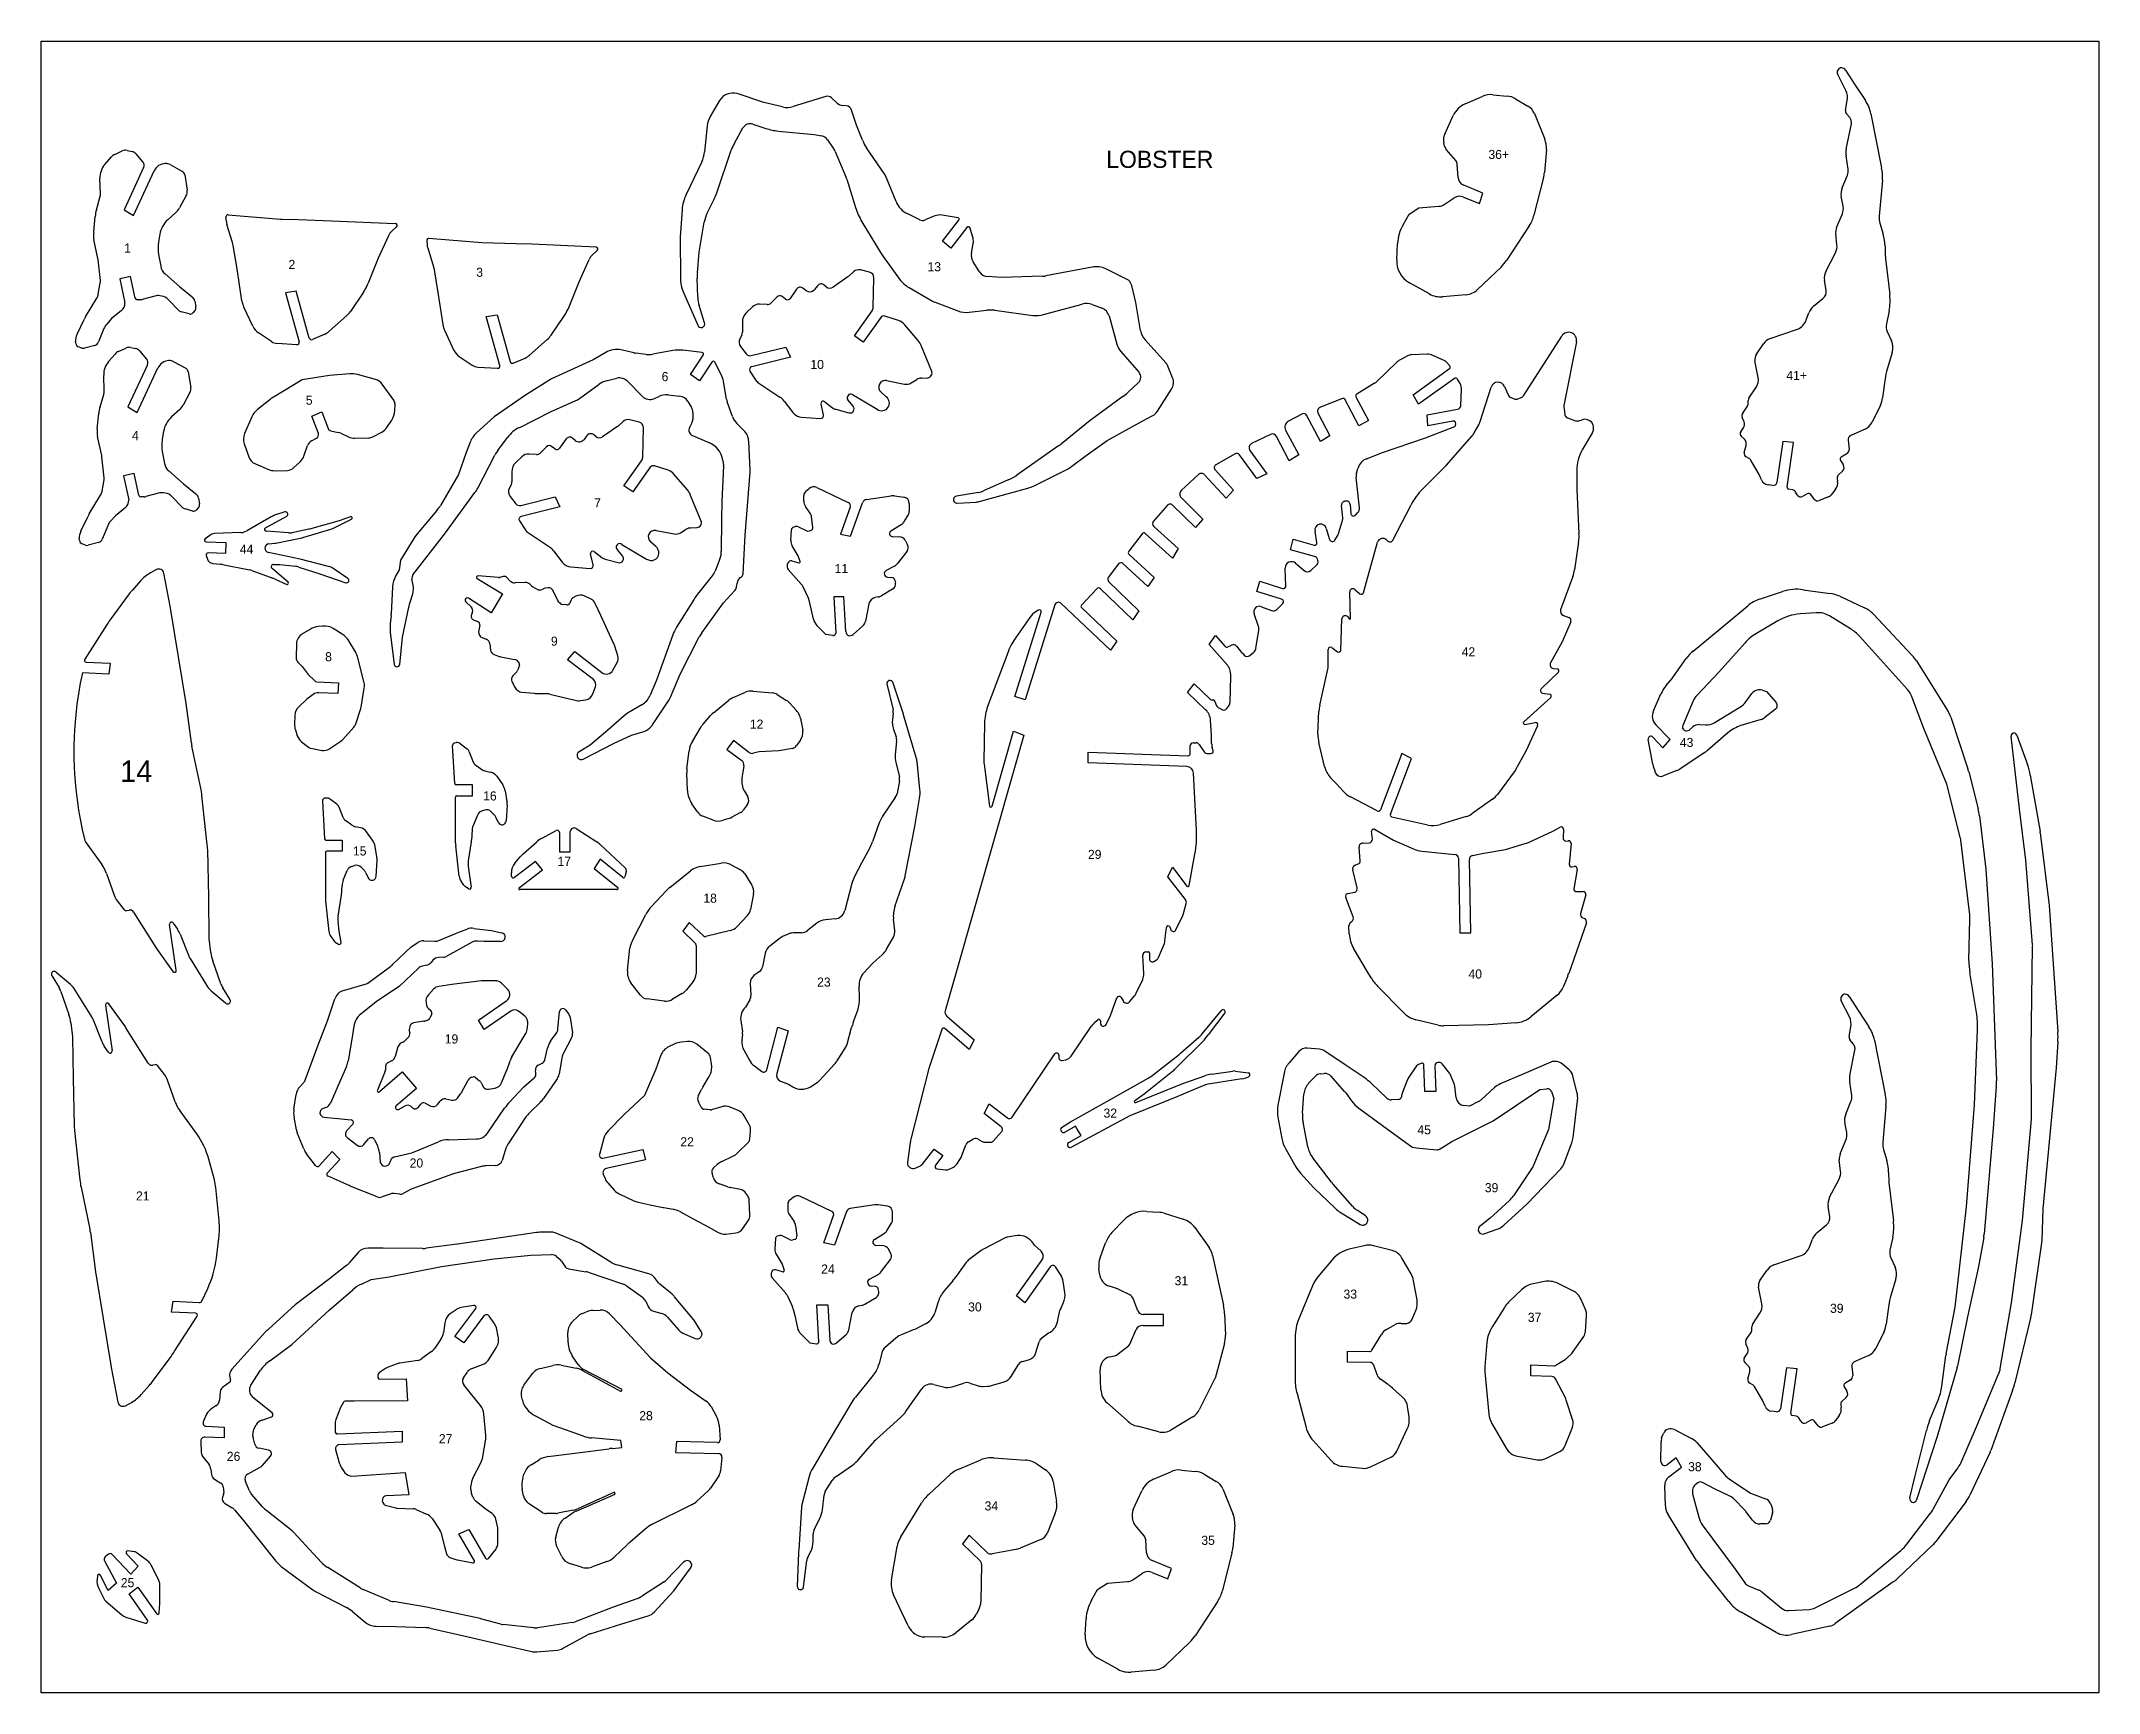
# Model space of a CAD drawing. Extents: x 0 to 24, y 0 to 19.3.
import ezdxf

# ---------------------------------------------------------------- set-up
doc = ezdxf.new("R2010")
doc.units = 0
doc.layers.add('WHITE', color=7, linetype='CONTINUOUS')
doc.layers.add('YELLOW', color=2, linetype='CONTINUOUS')

msp = doc.modelspace()

# ---------------------------------------------------------------- texts
at = {"layer": 'YELLOW'}
for s, height, p in [('36+', 0.10605, (16.868156, 17.885753)), ('LOBSTER', 0.2, (12.414019, 17.782218)), ('1', 0.10605, (0.967577, 16.794576)), ('2', 0.10605, (2.883118, 16.603022)), ('3', 0.10605, (5.070867, 16.512286)), ('13', 0.10605, (10.330203, 16.576137)), ('6', 0.10605, (7.231731, 15.295749)), ('10', 0.10605, (8.9658, 15.436895)), ('41+', 0.10605, (20.340086, 15.309649)), ('5', 0.10605, (3.084754, 15.020181)), ('4', 0.10605, (1.058313, 14.606827)), ('7', 0.10605, (6.445351, 13.823808)), ('44', 0.10605, (2.31572, 13.283236)), ('11', 0.10605, (9.24809, 13.057591)), ('9', 0.10605, (5.941262, 12.210721)), ('8', 0.10605, (3.309914, 12.029248)), ('42', 0.10605, (16.556681, 12.086099)), ('12', 0.10605, (8.260074, 11.242868)), ('43', 0.10605, (19.099316, 11.029429)), ('14', 0.25, (0.922048, 10.6221)), ('16', 0.10605, (5.151522, 10.40608)), ('15', 0.10605, (3.634211, 9.764374)), ('17', 0.10605, (6.017857, 9.643384)), ('29', 0.10605, (12.200585, 9.723916)), ('18', 0.10605, (7.718226, 9.213601)), ('40', 0.10605, (16.635595, 8.329755)), ('23', 0.10605, (9.043994, 8.235058)), ('19', 0.10605, (4.703681, 7.572173)), ('32', 0.10605, (12.382089, 6.707004)), ('22', 0.10605, (7.449916, 6.372669)), ('45', 0.10605, (16.039745, 6.51275)), ('20', 0.10605, (4.294903, 6.125666)), ('21', 0.10605, (1.105167, 5.741351)), ('39', 0.10605, (16.826119, 5.837645)), ('24', 0.10605, (9.091343, 4.889071)), ('31', 0.10605, (13.210694, 4.752285)), ('33', 0.10605, (15.179574, 4.596533)), ('30', 0.10605, (10.804269, 4.447534)), ('37', 0.10605, (17.327547, 4.325718)), ('39', 0.10605, (20.849645, 4.431364)), ('28', 0.10605, (6.971165, 3.17925)), ('27', 0.10605, (4.635288, 2.91094)), ('26', 0.10605, (2.163677, 2.704972)), ('38', 0.10605, (19.195591, 2.583969)), ('34', 0.10605, (10.995819, 2.127053)), ('35', 0.10605, (13.522012, 1.725547)), ('25', 0.10605, (0.928398, 1.231554))]:
    msp.add_text(s, height=height, dxfattribs=at).set_placement(p)

# ---------------------------------------------------------------- linework, layer by layer
at = {"layer": 'WHITE', "linetype": 'CONTINUOUS'}
for p, q in [((0, 19.260324), (23.982879, 19.260324)), ((0, 0), (0, 19.260324)), ((23.982879, 19.260324), (23.982879, 0)), ((21.03353, 18.684599), (20.939146, 18.871248)), ((21.030349, 18.922151), (21.141701, 18.746109)), ((21.141701, 18.746109), (21.261538, 18.567944)), ((7.907407, 18.567349), (7.797109, 18.380705)), ((8.421749, 18.544018), (8.111021, 18.647939)), ((8.641273, 18.493114), (8.421749, 18.544018)), ((9.14501, 18.614011), (8.766414, 18.497345)), ((9.278634, 18.537655), (9.210762, 18.599164)), ((9.383623, 18.5069), (9.340141, 18.510065)), ((16.596409, 18.528525), (16.796849, 18.616537)), ((16.917746, 18.635624), (17.085305, 18.619718)), ((17.184992, 18.587903), (17.327099, 18.503062)), ((21.030349, 18.456591), (21.050498, 18.566883)), ((7.763178, 18.27359), (7.732422, 17.970287)), ((8.080269, 18.072095), (8.179925, 18.248156)), ((8.294489, 18.292679), (8.447199, 18.24283)), ((9.50346, 18.282074), (9.446148, 18.457042)), ((9.573453, 18.10391), (9.50346, 18.282074)), ((16.358862, 18.175367), (16.458549, 18.392771)), ((17.403452, 18.415039), (17.524352, 18.117041)), ((21.038831, 18.001638), (21.098221, 18.297517)), ((21.079124, 18.368566), (21.042014, 18.413111)), ((21.325171, 18.414173), (21.451367, 17.781054)), ((7.874531, 17.489881), (8.043152, 17.989374)), ((8.592489, 18.212081), (9.010327, 18.171782)), ((9.010327, 18.171782), (9.097279, 18.154774)), ((9.165159, 18.110273), (9.233032, 18.013768)), ((9.825852, 17.716828), (9.61905, 18.016947)), ((16.357802, 18.037504), (16.349318, 18.07144)), ((16.48718, 17.866761), (16.381133, 17.991902)), ((17.543417, 17.996146), (17.52011, 17.727836)), ((0.741608, 17.821817), (0.817966, 17.909838)), ((0.857202, 17.939533), (0.945225, 17.979832)), ((1.194442, 17.78576), (0.966435, 17.291567)), ((1.002492, 17.985134), (1.060818, 17.972408)), ((1.076726, 17.227937), (1.31745, 17.747588)), ((1.103238, 17.946956), (1.185942, 17.850437)), ((1.444719, 17.833483), (1.450023, 17.833458)), ((1.503048, 17.820757), (1.640911, 17.744401)), ((7.699548, 17.852572), (7.518205, 17.472912)), ((9.255302, 17.974529), (9.380441, 17.676528)), ((16.514701, 17.670567), (16.505211, 17.821162)), ((21.060043, 17.768328), (21.036712, 17.923161)), ((0.690705, 17.479276), (0.685381, 17.659559)), ((1.672727, 17.69986), (1.7003, 17.520635)), ((9.391047, 17.648956), (9.491793, 17.321261)), ((9.963717, 17.390194), (9.849178, 17.673348)), ((16.804272, 17.487103), (16.580507, 17.579366)), ((17.509507, 17.668448), (17.398152, 17.230462)), ((20.99005, 17.548803), (21.051559, 17.697274)), ((21.459851, 17.642128), (21.422734, 17.218988)), ((0.644042, 17.293688), (0.685382, 17.43686)), ((0.966435, 17.291567), (1.076726, 17.227937)), ((1.689695, 17.459126), (1.613339, 17.314898)), ((7.47048, 17.293688), (7.451396, 17.030684)), ((7.762118, 17.25445), (7.844831, 17.417769)), ((15.944207, 17.24425), (16.057684, 17.31632)), ((16.057684, 17.31632), (16.292051, 17.334392)), ((16.353553, 17.355613), (16.468094, 17.431958)), ((16.579429, 17.442523), (16.762913, 17.366207)), ((16.762913, 17.366207), (16.804272, 17.487103)), ((21.002776, 17.335644), (20.980505, 17.451237)), ((0.612228, 17.038108), (0.629153, 17.215216)), ((1.57092, 17.261873), (1.476538, 17.177029)), ((2.158433, 17.157945), (2.153133, 17.208848)), ((2.231606, 16.910848), (2.1648, 17.122948)), ((2.180706, 17.236421), (2.789434, 17.185517)), ((2.806401, 17.184457), (3.000473, 17.179154)), ((3.000473, 17.179154), (3.384374, 17.166428)), ((3.384374, 17.166428), (4.127784, 17.133553)), ((4.141571, 17.095375), (4.086425, 17.044471)), ((7.670916, 16.800556), (7.72817, 17.150524)), ((9.567089, 17.154763), (9.782367, 16.797374)), ((10.239447, 17.177033), (10.10052, 17.244905)), ((10.41655, 17.221574), (10.304137, 17.174913)), ((10.688038, 17.198243), (10.501386, 17.231092)), ((10.505632, 16.928876), (10.697524, 17.173899)), ((10.790907, 17.087951), (10.603198, 16.847218)), ((10.8609, 16.959631), (10.827988, 17.080518)), ((15.873148, 17.118053), (15.944207, 17.24425)), ((17.344055, 17.106392), (17.078942, 16.702333)), ((20.92642, 17.086425), (20.993231, 17.245501)), ((21.431218, 17.136269), (21.468335, 17.00901)), ((0.662071, 16.726321), (0.614348, 16.947965)), ((1.383211, 17.008414), (1.368364, 16.917212)), ((2.284636, 16.603303), (2.239035, 16.876912)), ((4.047185, 16.990385), (3.929472, 16.728442)), ((4.493659, 16.934179), (4.497899, 16.882214)), ((4.505315, 16.848277), (4.573195, 16.629815)), ((5.13526, 16.909788), (4.520169, 16.960691)), ((5.535069, 16.897061), (5.13526, 16.909788)), ((5.723838, 16.891759), (5.535069, 16.897061)), ((6.468305, 16.857771), (5.723838, 16.891759)), ((6.425889, 16.76874), (6.482095, 16.820705)), ((7.44927, 16.967054), (7.451377, 16.498311)), ((7.648645, 16.557701), (7.670916, 16.800556)), ((10.603198, 16.847218), (10.505632, 16.928876)), ((10.842871, 16.785709), (10.864059, 16.903426)), ((15.798845, 16.714004), (15.809523, 16.900648)), ((20.803403, 16.582688), (20.913694, 16.791607)), ((20.930662, 16.88493), (20.915815, 17.016433)), ((21.490606, 16.867963), (21.493787, 16.759791)), ((0.690705, 16.467559), (0.66525, 16.709355)), ((1.368363, 16.774043), (1.393815, 16.635118)), ((2.340841, 16.231067), (2.284636, 16.603303)), ((3.929472, 16.728442), (3.812817, 16.438925)), ((4.576374, 16.616029), (4.625159, 16.328633)), ((6.269994, 16.453772), (6.38771, 16.715716)), ((9.469523, 16.571488), (9.416499, 16.523765)), ((9.65511, 16.565125), (9.549061, 16.591637)), ((9.814186, 16.748591), (10.005075, 16.485587)), ((10.937256, 16.569367), (10.863021, 16.686022)), ((12.248034, 16.625573), (11.7093, 16.522702)), ((12.651024, 16.485587), (12.408156, 16.604335)), ((17.015247, 16.626045), (16.737461, 16.360853)), ((21.496974, 16.721614), (21.545752, 16.304838)), ((0.666313, 16.311665), (0.689639, 16.442107)), ((1.042791, 16.516342), (0.918712, 16.488769)), ((0.918712, 16.488769), (0.977039, 16.208797)), ((1.095815, 16.262882), (1.042791, 16.516342)), ((1.444719, 16.544975), (1.616521, 16.396505)), ((1.616521, 16.396505), (1.760736, 16.279833)), ((2.97396, 16.34348), (2.847761, 16.326512)), ((2.847761, 16.326512), (3.006837, 15.753842)), ((3.125613, 15.798383), (2.97396, 16.34348)), ((3.757666, 16.335), (3.603897, 16.108049)), ((4.625159, 16.328633), (4.681365, 15.956398)), ((6.153335, 16.163198), (6.269994, 16.453772)), ((7.486388, 16.328633), (7.651827, 15.946853)), ((7.651826, 16.273487), (7.646484, 16.491949)), ((8.805636, 16.368944), (8.729294, 16.260761)), ((8.912761, 16.351964), (8.878825, 16.378477)), ((9.047444, 16.408171), (9.013509, 16.36363)), ((9.151374, 16.396505), (9.128043, 16.416655)), ((9.403776, 16.513157), (9.22985, 16.392263)), ((9.697531, 16.156831), (9.706015, 16.499374)), ((10.115368, 16.3859), (10.367765, 16.24061)), ((11.193897, 16.505737), (11.030579, 16.515267)), ((11.669001, 16.518463), (11.193897, 16.505737)), ((12.759195, 16.213039), (12.710389, 16.412407)), ((16.179607, 16.313074), (15.947388, 16.443572)), ((20.804462, 16.357863), (20.785373, 16.469215)), ((0.517843, 16.04654), (0.649349, 16.264999)), ((0.933558, 16.114412), (0.821146, 16.02427)), ((1.158384, 16.244854), (1.118086, 16.244854)), ((1.325943, 16.288334), (1.177477, 16.248022)), ((1.406541, 16.287274), (1.382149, 16.291509)), ((1.600614, 16.122896), (1.478656, 16.249096)), ((1.725753, 16.079416), (1.633488, 16.103807)), ((1.790442, 16.118654), (1.768148, 16.093223)), ((1.791504, 16.226825), (1.802109, 16.164257)), ((2.467041, 15.937309), (2.364174, 16.156832)), ((7.731364, 15.976547), (7.668795, 16.176982)), ((8.289186, 16.161074), (8.221314, 16.097444)), ((8.459923, 16.188571), (8.374026, 16.192889)), ((8.576573, 16.277738), (8.504468, 16.205615)), ((8.675199, 16.253326), (8.63703, 16.281971)), ((9.478008, 15.822775), (9.683745, 16.115473)), ((10.418671, 16.21622), (10.684857, 16.115473)), ((10.815298, 16.099565), (11.02316, 16.122863)), ((11.110117, 16.121836), (11.559769, 16.062448)), ((11.681727, 16.070932), (12.134564, 16.194993)), ((12.250155, 16.188647), (12.364689, 16.145167)), ((12.814341, 15.884284), (12.759195, 16.213039)), ((16.605959, 16.302524), (16.336592, 16.279193)), ((20.573273, 16.010019), (20.602967, 16.092738)), ((20.658117, 16.170147), (20.767345, 16.258175)), ((21.538313, 16.11395), (21.506513, 15.963356)), ((0.418155, 15.841864), (0.499815, 16.012604)), ((0.732064, 15.907615), (0.669495, 15.752782)), ((0.821146, 16.02427), (0.763879, 15.959579)), ((2.683383, 15.757024), (2.533853, 15.858832)), ((3.299538, 15.840793), (3.16273, 15.781415)), ((3.558291, 16.05609), (3.35256, 15.873679)), ((4.703622, 15.881096), (4.807566, 15.661579)), ((5.188284, 16.050782), (5.314484, 16.06775)), ((5.346278, 15.478108), (5.188284, 16.050782)), ((5.314484, 16.06775), (5.465076, 15.523714)), ((5.944421, 15.832319), (6.098194, 16.059266)), ((8.165101, 15.832323), (8.143898, 15.789899)), ((8.172494, 15.983972), (8.172532, 15.866255)), ((9.785552, 16.038056), (9.581936, 15.7496)), ((9.994466, 16.003048), (9.834336, 16.055024)), ((10.219293, 15.773988), (10.062342, 15.957458)), ((12.446347, 16.056085), (12.538606, 15.725208)), ((20.151194, 15.791555), (20.31239, 15.846701)), ((20.31239, 15.846701), (20.472526, 15.902907)), ((21.516058, 15.874274), (21.565901, 15.765043)), ((0.403308, 15.736874), (0.401188, 15.757024)), ((0.473302, 15.681728), (0.433002, 15.696575)), ((0.626014, 15.712483), (0.504057, 15.679607)), ((0.785081, 15.523722), (0.861445, 15.611735)), ((0.900683, 15.641429), (0.988705, 15.681728)), ((1.045965, 15.688061), (1.104299, 15.674305)), ((1.146719, 15.648853), (1.229439, 15.553408)), ((2.979256, 15.720866), (2.751256, 15.734753)), ((5.692022, 15.599009), (5.89882, 15.780355)), ((6.579647, 15.630849), (6.434373, 15.542803)), ((6.908398, 15.627556), (6.759945, 15.659458)), ((7.051583, 15.606433), (6.931747, 15.623401)), ((7.36231, 15.652034), (7.128999, 15.608554)), ((7.703791, 15.628703), (7.478964, 15.656276)), ((7.569107, 15.373123), (7.717578, 15.60007)), ((8.152383, 15.698696), (8.218134, 15.613856)), ((8.275394, 15.593735), (8.678391, 15.692333)), ((8.678391, 15.692333), (8.732475, 15.576739)), ((9.581936, 15.7496), (9.478008, 15.822775)), ((10.379352, 15.409146), (10.257475, 15.711422)), ((12.583152, 15.640369), (12.797367, 15.395387)), ((13.107039, 15.510988), (12.867344, 15.776094)), ((15.925848, 15.589465), (15.854795, 15.553405)), ((16.152795, 15.608554), (15.97357, 15.602196)), ((16.352169, 15.53644), (16.221723, 15.595817)), ((17.275845, 15.12392), (17.723395, 15.820654)), ((17.895139, 15.754913), (17.750968, 15.032702)), ((19.991031, 15.610227), (20.073778, 15.732168)), ((21.574358, 15.631428), (21.508634, 15.408715)), ((0.734185, 15.181172), (0.728883, 15.362518)), ((1.237923, 15.487657), (1.009915, 14.994524)), ((1.120206, 14.930894), (1.36094, 15.449479)), ((1.546522, 15.522641), (1.684393, 15.447358)), ((1.715148, 15.402817), (1.743781, 15.222532)), ((3.362104, 15.360397), (3.040773, 15.309493)), ((3.598596, 15.379486), (3.362104, 15.360397)), ((3.897656, 15.314795), (3.685556, 15.372062)), ((4.873317, 15.584162), (5.022846, 15.482354)), ((5.090714, 15.458957), (5.319787, 15.445237)), ((5.502177, 15.505723), (5.640058, 15.565073)), ((6.434373, 15.542803), (5.948663, 15.322219)), ((7.673036, 15.301009), (7.569107, 15.373123)), ((7.816195, 15.518417), (7.673036, 15.301009)), ((7.924358, 15.374175), (7.851201, 15.51629)), ((8.261569, 15.413394), (8.327364, 15.311614)), ((8.732475, 15.576739), (8.281763, 15.464326)), ((13.187637, 15.336005), (13.132479, 15.469623)), ((15.799648, 15.51523), (15.567398, 15.291464)), ((15.989478, 15.137692), (16.415785, 15.442073)), ((16.41898, 15.47281), (16.380803, 15.516292)), ((20.012269, 15.337661), (19.975151, 15.531732)), ((21.501211, 15.37584), (21.480001, 15.243277)), ((0.686407, 14.995601), (0.728883, 15.138752)), ((1.733179, 15.162082), (1.65576, 15.016795)), ((3.040773, 15.309493), (2.714139, 15.1133)), ((4.108689, 15.074057), (3.975072, 15.26071)), ((5.645361, 15.13345), (5.279487, 14.881051)), ((5.948663, 15.322219), (5.645361, 15.13345)), ((6.275292, 15.094218), (6.503305, 15.26071)), ((6.587084, 15.29995), (6.710102, 15.329642)), ((6.834151, 15.293558), (7.00386, 15.119663)), ((7.148088, 15.093151), (7.200053, 15.117542)), ((7.305043, 15.13451), (7.443968, 15.119663)), ((7.989066, 15.083606), (7.951947, 15.292525)), ((8.364467, 15.273415), (8.610519, 15.109058)), ((9.455736, 15.138752), (9.744193, 14.968012)), ((9.849183, 15.1133), (9.788734, 15.167386)), ((9.854484, 15.302069), (10.063404, 15.26177)), ((10.138693, 15.274507), (10.205511, 15.314795)), ((10.259596, 15.331763), (10.332771, 15.336005)), ((12.608604, 15.117542), (12.226824, 14.83651)), ((12.79101, 15.280859), (12.667991, 15.165266)), ((13.009473, 14.94362), (13.174911, 15.200261)), ((15.324544, 15.114361), (15.470893, 14.83757)), ((15.539826, 15.270254), (15.332997, 15.144105)), ((16.055229, 15.02846), (15.989478, 15.137692)), ((16.470945, 15.3254), (16.055229, 15.02846)), ((16.537756, 15.267073), (16.507002, 15.317977)), ((16.548361, 15.015734), (16.55472, 15.19708)), ((16.77319, 14.823784), (16.900447, 15.224653)), ((17.057401, 15.232076), (17.0977, 15.137692)), ((19.905143, 15.098), (19.991059, 15.229491)), ((21.480001, 15.243277), (21.461972, 15.100109)), ((0.654636, 14.740005), (0.671616, 14.918168)), ((1.009915, 14.994524), (1.120206, 14.930894)), ((1.614399, 14.96377), (1.520015, 14.87893)), ((2.456436, 14.87893), (2.371597, 14.683798)), ((2.665352, 15.079368), (2.521128, 14.96377)), ((3.156367, 14.887414), (3.273021, 14.939378)), ((3.230592, 14.684855), (3.156367, 14.887414)), ((3.273021, 14.939378), (3.345136, 14.742125)), ((4.122449, 14.953166), (4.124604, 15.022097)), ((5.279487, 14.881051), (5.075872, 14.693342)), ((5.578549, 14.756971), (5.935937, 14.937257)), ((5.935937, 14.937257), (6.230757, 15.068759)), ((7.537293, 15.059215), (7.579713, 14.987101)), ((7.594492, 14.930896), (7.59456, 14.854538)), ((8.057998, 14.882111), (7.996488, 15.056033)), ((8.659218, 15.063395), (8.76111, 14.930894)), ((8.859734, 14.87679), (9.084561, 14.859841)), ((9.119529, 14.901195), (9.089864, 15.0274)), ((9.132284, 15.054973), (9.223488, 14.98604)), ((9.262725, 14.966951), (9.413317, 14.926652)), ((9.463161, 15.005129), (9.402711, 15.077243)), ((12.83343, 14.830147), (12.949024, 14.889535)), ((14.69991, 14.913926), (14.537638, 14.830178)), ((14.91201, 14.590474), (14.749752, 14.898019)), ((14.882316, 14.919229), (15.01912, 14.658346)), ((15.168651, 15.093151), (14.909889, 14.991343)), ((15.359541, 14.775001), (15.193006, 15.083589)), ((16.152795, 14.902261), (16.508052, 14.968068)), ((16.1634, 14.775001), (16.152795, 14.902261)), ((17.132686, 15.103731), (17.167693, 15.088909)), ((17.2048, 15.08682), (17.240868, 15.099514)), ((17.749913, 14.971195), (17.758392, 14.904382)), ((19.847862, 14.821187), (19.825621, 14.873163)), ((19.831984, 14.921946), (19.88819, 15.002543)), ((19.895614, 15.025875), (19.895614, 15.069355)), ((21.437584, 15.015268), (21.341075, 14.819076)), ((0.705553, 14.428218), (0.656768, 14.650922)), ((1.426692, 14.71031), (1.410784, 14.620168)), ((3.151064, 14.598958), (3.209392, 14.629712)), ((3.376951, 14.714552), (3.462852, 14.698645)), ((3.494661, 14.68803), (3.580566, 14.64562)), ((3.653742, 14.629691), (3.818119, 14.633954)), ((3.86478, 14.64668), (3.970831, 14.701826)), ((4.028096, 14.753792), (4.085364, 14.838631)), ((5.32292, 14.48658), (5.43432, 14.638196)), ((6.225442, 14.604246), (6.191518, 14.631833)), ((6.360137, 14.660467), (6.327261, 14.616986)), ((6.465126, 14.648801), (6.440736, 14.668951)), ((6.716466, 14.765455), (6.542543, 14.64562)), ((6.782217, 14.823784), (6.730251, 14.776061)), ((6.96886, 14.817406), (6.861754, 14.843933)), ((7.011284, 14.410189), (7.018707, 14.75167)), ((7.582883, 14.807882), (7.556382, 14.754851)), ((7.591378, 14.660467), (7.781208, 14.58199)), ((8.190544, 14.719838), (8.107842, 14.802574)), ((12.226824, 14.83651), (11.891705, 14.566083)), ((12.425137, 14.605321), (12.83343, 14.830147)), ((14.326614, 14.674253), (14.108151, 14.568203)), ((14.545077, 14.367769), (14.399787, 14.649862)), ((14.504778, 14.725157), (14.65749, 14.436701)), ((15.01912, 14.658346), (14.91201, 14.590474)), ((15.470893, 14.83757), (15.359541, 14.775001)), ((15.635271, 14.465335), (16.135827, 14.635015)), ((16.135827, 14.635015), (16.475187, 14.766517)), ((16.455037, 14.829086), (16.1634, 14.775001)), ((16.377621, 14.313683), (16.678803, 14.659406)), ((16.485792, 14.779243), (16.487854, 14.7994)), ((16.702136, 14.69228), (16.756219, 14.784545)), ((17.789131, 14.867217), (17.88247, 14.834389)), ((17.920648, 14.833328), (17.960947, 14.846054)), ((18.080784, 14.695463), (17.962008, 14.492908)), ((19.808608, 14.705635), (19.839407, 14.750144)), ((19.851073, 14.617581), (19.813955, 14.652578)), ((21.258356, 14.737416), (21.090797, 14.661062)), ((0.734178, 14.169455), (0.707673, 14.41231)), ((1.410784, 14.620168), (1.408663, 14.602139)), ((1.411832, 14.475938), (1.437297, 14.337014)), ((2.367355, 14.565022), (2.42038, 14.411249)), ((3.063046, 14.421853), (3.105462, 14.545933)), ((4.951793, 14.464274), (4.863772, 14.205512)), ((4.999461, 14.583072), (4.951793, 14.464274)), ((5.088595, 14.04856), (5.289033, 14.432459)), ((5.601882, 14.414428), (5.535069, 14.350801)), ((5.773679, 14.440913), (5.687781, 14.445185)), ((5.890336, 14.531086), (5.818221, 14.458972)), ((5.988961, 14.505634), (5.949723, 14.535328)), ((6.119404, 14.621228), (6.041987, 14.514118)), ((8.264743, 14.257474), (8.247828, 14.591534)), ((11.856709, 14.53957), (11.371003, 14.199144)), ((12.014724, 14.305199), (12.179101, 14.429278)), ((12.179101, 14.429278), (12.425137, 14.605321)), ((13.91514, 14.448367), (13.692403, 14.321163)), ((14.16966, 14.162032), (13.967063, 14.436671)), ((14.088001, 14.487605), (14.285254, 14.215057)), ((14.65749, 14.436701), (14.545077, 14.367769)), ((15.448623, 14.3911), (15.635271, 14.465335)), ((19.850012, 14.463809), (19.871222, 14.545468)), ((19.899856, 14.398058), (19.873343, 14.411844)), ((20.298604, 14.59213), (20.229671, 14.114904)), ((20.425864, 14.581525), (20.298604, 14.59213)), ((20.349504, 14.06188), (20.425864, 14.581525)), ((21.044122, 14.447927), (20.980505, 14.410784)), ((21.060043, 14.605916), (21.071708, 14.504109)), ((1.08521, 14.218238), (0.961132, 14.190665)), ((0.961132, 14.190665), (1.020519, 13.911754)), ((1.138199, 13.965832), (1.08521, 14.218238)), ((1.48714, 14.247932), (1.660002, 14.098402)), ((2.496736, 14.329591), (2.642024, 14.268082)), ((2.727925, 14.251114), (2.871093, 14.255356)), ((2.946385, 14.287173), (3.022743, 14.359285)), ((4.863772, 14.205512), (4.654854, 13.847063)), ((5.486249, 14.237327), (5.486286, 14.119612)), ((6.791761, 14.075071), (6.997497, 14.367769)), ((7.098241, 14.291415), (6.89569, 14.002957)), ((7.307161, 14.256405), (7.147029, 14.30732)), ((7.531989, 14.027348), (7.375036, 14.210815)), ((7.954065, 14.306259), (7.93498, 13.890544)), ((7.944524, 14.372011), (7.953008, 14.316865)), ((8.206467, 13.499219), (8.264795, 14.233085)), ((8.264795, 14.233085), (8.264795, 14.239448)), ((11.595826, 14.084615), (11.92246, 14.247932)), ((13.488819, 14.206573), (13.288384, 14.018864)), ((13.812271, 13.929782), (13.560933, 14.204451)), ((13.68183, 14.260658), (13.897111, 14.024167)), ((14.285254, 14.215057), (14.16966, 14.162032)), ((15.364843, 13.817369), (15.326665, 14.170516)), ((15.330907, 14.22248), (15.346817, 14.278686)), ((16.100833, 14.03689), (16.377621, 14.313683)), ((17.897317, 14.252174), (17.897317, 14.036893)), ((20.023934, 14.206107), (19.926368, 14.372606)), ((20.050367, 14.143503), (20.023934, 14.206107)), ((20.932783, 14.161567), (20.938085, 14.128691)), ((20.995352, 14.244285), (20.945509, 14.197624)), ((20.970915, 14.370456), (21.003836, 14.321702)), ((0.561324, 13.748436), (0.692825, 13.9669)), ((0.709793, 14.013561), (0.733124, 14.144003)), ((1.201866, 13.94675), (1.161567, 13.94675)), ((1.369424, 13.990231), (1.220955, 13.949932)), ((1.450023, 13.98917), (1.42563, 13.993412)), ((1.644088, 13.824788), (1.522137, 13.952053)), ((1.660002, 14.098402), (1.804229, 13.981747)), ((1.834984, 13.929782), (1.845588, 13.866152)), ((4.699394, 13.511945), (5.055722, 13.996594)), ((5.477794, 14.084619), (5.456592, 14.043256)), ((5.466136, 13.950992), (5.531886, 13.866152)), ((5.589154, 13.847063), (5.992143, 13.94569)), ((5.992143, 13.94569), (6.045169, 13.830095)), ((6.89569, 14.002957), (6.791761, 14.075071)), ((7.692126, 13.662536), (7.570168, 13.963718)), ((8.889429, 13.895846), (8.889429, 13.962658)), ((8.912761, 14.012501), (8.950939, 14.043256)), ((9.041077, 14.054911), (9.406953, 13.88206)), ((9.620115, 13.914927), (9.907509, 13.958416)), ((9.947808, 13.958416), (10.053859, 13.942508)), ((10.926651, 13.998715), (10.66895, 13.954173)), ((10.9468, 13.894786), (11.49826, 14.047498)), ((11.272374, 14.142943), (10.981801, 14.014611)), ((13.287324, 13.937206), (13.539723, 13.684807)), ((13.897111, 14.024167), (13.812271, 13.929782)), ((17.897317, 14.036893), (17.92383, 13.516187)), ((20.18407, 14.079908), (20.127863, 14.086272)), ((20.417381, 14.026883), (20.367536, 14.036428)), ((20.467223, 13.968555), (20.443892, 14.007795)), ((20.582818, 13.982342), (20.529793, 13.951587)), ((20.668718, 13.916591), (20.624177, 13.973859)), ((20.833096, 13.947345), (20.721743, 13.902804)), ((20.914757, 14.036427), (20.871274, 13.97704)), ((0.461611, 13.544834), (0.543295, 13.714501)), ((0.864627, 13.726166), (0.80736, 13.661476)), ((0.977039, 13.816309), (0.864627, 13.726166)), ((1.769225, 13.781284), (1.67697, 13.805704)), ((1.833901, 13.821629), (1.811652, 13.795099)), ((2.681266, 13.712375), (2.403412, 13.554365)), ((2.61339, 13.58512), (2.863669, 13.721924)), ((2.841398, 13.771768), (2.721561, 13.731469)), ((3.39816, 13.577696), (3.616624, 13.686928)), ((3.604958, 13.71344), (3.473456, 13.665719)), ((4.612438, 13.787672), (4.400333, 13.537397)), ((6.045169, 13.830095), (5.594456, 13.716622)), ((7.928617, 13.682686), (7.927557, 13.312571)), ((7.93498, 13.890544), (7.928617, 13.682686)), ((8.962604, 13.75586), (8.908519, 13.834337)), ((8.994419, 13.593604), (8.979572, 13.714501)), ((9.429159, 13.826937), (9.317872, 13.513006)), ((9.433467, 13.486493), (9.573453, 13.876757)), ((10.109005, 13.744195), (10.051738, 13.64981)), ((10.118516, 13.868272), (10.11855, 13.779191)), ((10.677433, 13.873576), (10.8959, 13.886228)), ((13.126128, 13.848124), (12.963871, 13.664657)), ((13.454883, 13.589362), (13.186543, 13.850211)), ((13.539723, 13.684807), (13.454883, 13.589362)), ((15.169711, 13.702835), (15.155892, 13.846)), ((15.190921, 13.894786), (15.19938, 13.896999)), ((15.255612, 13.857668), (15.264043, 13.751614)), ((15.319242, 13.73359), (15.347875, 13.765405)), ((15.752931, 13.439861), (15.967207, 13.854487)), ((0.446775, 13.439831), (0.444669, 13.45892)), ((0.775545, 13.609511), (0.712975, 13.454678)), ((1.964312, 13.497166), (1.91028, 13.455739)), ((2.329177, 13.529974), (2.019511, 13.517248)), ((2.884879, 13.525725), (2.621875, 13.545881)), ((2.734287, 13.406959), (3.037591, 13.468465)), ((3.120309, 13.570274), (2.919876, 13.527853)), ((3.051377, 13.47165), (3.376951, 13.569212)), ((3.126672, 13.571333), (3.120309, 13.570274)), ((3.473456, 13.665719), (3.126672, 13.571333)), ((4.34307, 13.458917), (4.189294, 13.208642)), ((4.333521, 13.035781), (4.699394, 13.511945)), ((5.574262, 13.66569), (5.641118, 13.56391)), ((5.678235, 13.526792), (5.924272, 13.362415)), ((7.167178, 13.554365), (7.376097, 13.514066)), ((7.451375, 13.527882), (7.519263, 13.568152)), ((7.573349, 13.584058), (7.646523, 13.589362)), ((8.181013, 13.048506), (8.206467, 13.499219)), ((8.737779, 13.440892), (8.744141, 13.561789)), ((8.769593, 13.593604), (8.787622, 13.598906)), ((8.826857, 13.59678), (8.923366, 13.551184)), ((8.949878, 13.549063), (8.967907, 13.553305)), ((9.317872, 13.513006), (9.433467, 13.486493)), ((10.023104, 13.620116), (9.903268, 13.548002)), ((9.919176, 13.485433), (10.008258, 13.48013)), ((10.06869, 13.440883), (10.0984, 13.385746)), ((12.831309, 13.516187), (12.676429, 13.311546)), ((13.186576, 13.231973), (12.869441, 13.519321)), ((12.967053, 13.602088), (13.250206, 13.342265)), ((14.559924, 13.329539), (14.591739, 13.452557)), ((14.591739, 13.452557), (14.836712, 13.383613)), ((14.868529, 13.412258), (14.847319, 13.545881)), ((14.978821, 13.575575), (15.016954, 13.449361)), ((15.079569, 13.441952), (15.109258, 13.490739)), ((15.121989, 13.519369), (15.164393, 13.657239)), ((15.681933, 13.444073), (15.695719, 13.431347)), ((0.516773, 13.3836), (0.476483, 13.398472)), ((0.668433, 13.41544), (0.547537, 13.381504)), ((1.921945, 13.420743), (2.154194, 13.413319)), ((1.924058, 13.260603), (1.938913, 13.218187)), ((2.147832, 13.286059), (1.947396, 13.292422)), ((2.154194, 13.413319), (2.147832, 13.286059)), ((3.019563, 13.218187), (2.648387, 13.296664)), ((2.654751, 13.399521), (2.724743, 13.405895)), ((3.349375, 13.134399), (3.019563, 13.218187)), ((4.189294, 13.208642), (4.173387, 13.096229)), ((5.972973, 13.31675), (6.073802, 13.18319)), ((6.433312, 13.154557), (6.403617, 13.280756)), ((6.444977, 13.307269), (6.53618, 13.239397)), ((6.575418, 13.219241), (6.727071, 13.180009)), ((6.776917, 13.257428), (6.716465, 13.329539)), ((6.769491, 13.392109), (7.056886, 13.221368)), ((7.162936, 13.366657), (7.101426, 13.420742)), ((7.911648, 13.222429), (7.854381, 13.079261)), ((8.750505, 13.199099), (8.830041, 13.176827)), ((8.821557, 13.259546), (8.753686, 13.375141)), ((8.844888, 13.191674), (8.821557, 13.259546)), ((10.093097, 13.314692), (9.976443, 13.164101)), ((12.679657, 13.273333), (12.972355, 13.006087)), ((13.250206, 13.342265), (13.186576, 13.231973)), ((14.840956, 13.252123), (14.559924, 13.329539)), ((14.883376, 13.185311), (14.881243, 13.204399)), ((15.447562, 12.955183), (15.575883, 13.4165)), ((17.919558, 13.421807), (17.872926, 13.095169)), ((1.15932, 12.967633), (1.062814, 12.858403)), ((1.343846, 13.098075), (1.273853, 13.059897)), ((1.508224, 12.650544), (1.429747, 13.057775)), ((1.999362, 13.170469), (2.093745, 13.16092)), ((2.113895, 13.156678), (2.429925, 13.094108)), ((2.455375, 13.086681), (2.700351, 12.999724)), ((2.87956, 12.950927), (2.690807, 13.111076)), ((2.708835, 13.158769), (2.78201, 13.158799)), ((2.726862, 12.988053), (2.861547, 12.924428)), ((2.78201, 13.158799), (2.967598, 13.136528)), ((3.002595, 13.128044), (3.24863, 13.049567)), ((3.24863, 13.049567), (3.549813, 12.945638)), ((3.57523, 12.995432), (3.415129, 13.104713)), ((4.173387, 13.096229), (4.130967, 13.020934)), ((4.335643, 12.915944), (4.321857, 12.985937)), ((5.082199, 12.994361), (5.378114, 12.814136)), ((5.329331, 13.005026), (5.091779, 13.024115)), ((5.386599, 13.016692), (5.3463, 13.007147)), ((5.463974, 12.968932), (5.43326, 13.002905)), ((6.173489, 13.129109), (6.398316, 13.112137)), ((7.821492, 13.024127), (7.649706, 12.810955)), ((8.151314, 13.006097), (8.162988, 13.014571)), ((8.696418, 13.157738), (8.701721, 13.172585)), ((8.862916, 12.923368), (8.708085, 13.09835)), ((9.946749, 13.138649), (9.848122, 13.085624)), ((9.864027, 13.009244), (9.914933, 13.006087)), ((9.950985, 12.974271), (9.957353, 12.945638)), ((12.555579, 13.165162), (12.437863, 13.006087)), ((12.442105, 12.959425), (12.794191, 12.617944)), ((12.900241, 12.901097), (12.607543, 13.169404)), ((12.972355, 13.006087), (12.900241, 12.901097)), ((14.167539, 12.84277), (14.205717, 12.963667)), ((14.205717, 12.963667), (14.469781, 12.878827)), ((14.507959, 12.9064), (14.500453, 13.115316)), ((14.621433, 13.172585), (14.720059, 13.087745)), ((14.797476, 13.088806), (14.872771, 13.158799)), ((15.412566, 12.828983), (15.447562, 12.955183)), ((17.852772, 13.016694), (17.709609, 12.629609)), ((1.026757, 12.814922), (0.8115, 12.522206)), ((4.095956, 12.898978), (4.081122, 12.581887)), ((4.299588, 12.719752), (4.33034, 12.817318)), ((4.950732, 12.723994), (5.011182, 12.662485)), ((5.246612, 12.595673), (4.981487, 12.763232)), ((5.378114, 12.814136), (5.246612, 12.595673)), ((5.64218, 12.946682), (5.525523, 12.943517)), ((5.713225, 12.907455), (5.694144, 12.926549)), ((5.776854, 12.86927), (5.720655, 12.901097)), ((5.848961, 12.871429), (5.839431, 12.866101)), ((5.909424, 12.88625), (5.875489, 12.880948)), ((6.018661, 12.747327), (5.96351, 12.857617)), ((6.03561, 12.718681), (6.023959, 12.73778)), ((6.178791, 12.745204), (6.161824, 12.705965)), ((6.232878, 12.788684), (6.203184, 12.772777)), ((6.411041, 12.752627), (6.329383, 12.790805)), ((7.609403, 12.754752), (7.40685, 12.425993)), ((7.699545, 12.362366), (7.954069, 12.711268)), ((7.954069, 12.711268), (8.081328, 12.850193)), ((8.103599, 12.893673), (8.111023, 12.941396)), ((8.942395, 12.764263), (8.879885, 12.897916)), ((8.95412, 12.727175), (8.942395, 12.764263)), ((9.000786, 12.519318), (8.95412, 12.727175)), ((9.35605, 12.782321), (9.237273, 12.782321)), ((9.237273, 12.782321), (9.260605, 12.358121)), ((9.37829, 12.376149), (9.35605, 12.782321)), ((9.756918, 12.77914), (9.719801, 12.771716)), ((9.924477, 12.870343), (9.794037, 12.792926)), ((12.30318, 12.874585), (12.123955, 12.682634)), ((12.724198, 12.511894), (12.3456, 12.875645)), ((14.458116, 12.751567), (14.167539, 12.84277)), ((15.259854, 12.52568), (15.25137, 12.838528)), ((15.312871, 12.866091), (15.369085, 12.816257)), ((20.027862, 12.753688), (20.297228, 12.84277)), ((20.534781, 12.86398), (20.850809, 12.819424)), ((20.962162, 12.786563), (21.25273, 12.652924)), ((1.512547, 12.626166), (1.508224, 12.650544)), ((1.690629, 11.535959), (1.512547, 12.626166)), ((4.080064, 12.562797), (4.069458, 12.466292)), ((4.210504, 12.310399), (4.283678, 12.658243)), ((5.024968, 12.593552), (5.015423, 12.572342)), ((5.040876, 12.510833), (5.086477, 12.493865)), ((6.125756, 12.685747), (6.078045, 12.692179)), ((6.523454, 12.563858), (6.458763, 12.703844)), ((6.668711, 12.246755), (6.523454, 12.563858)), ((9.648701, 12.699612), (9.607388, 12.494926)), ((11.34873, 11.616832), (11.655141, 12.602059)), ((11.522652, 12.539467), (11.359332, 12.305097)), ((11.813229, 12.685816), (11.470687, 11.578654)), ((11.621278, 12.626428), (11.591584, 12.607339)), ((12.462255, 12.159808), (11.885343, 12.704905)), ((12.125016, 12.655061), (12.53649, 12.263737)), ((12.794191, 12.617944), (12.724198, 12.511894)), ((14.188749, 12.433417), (14.136784, 12.581887)), ((14.222685, 12.665666), (14.33934, 12.620065)), ((14.40297, 12.633851), (14.470781, 12.701785)), ((15.146341, 12.156629), (15.161227, 12.523559)), ((15.229094, 12.545826), (15.249249, 12.521438)), ((15.249249, 12.521438), (15.259854, 12.52568)), ((17.827263, 12.48965), (17.727637, 12.257374)), ((17.741424, 12.561738), (17.806114, 12.539467)), ((19.546395, 12.387815), (19.892117, 12.677333)), ((20.243143, 12.501289), (19.991806, 12.353875)), ((20.688553, 12.594613), (20.499784, 12.580826)), ((21.089422, 12.407965), (20.843386, 12.557495)), ((21.357729, 12.576584), (21.807359, 12.097218)), ((0.769056, 12.460715), (0.508218, 12.054511)), ((2.976081, 12.235103), (2.97184, 12.073907)), ((3.139391, 12.403735), (3.039711, 12.344335)), ((3.280448, 12.438693), (3.22848, 12.433417)), ((3.508452, 12.345395), (3.404524, 12.410086)), ((3.663287, 12.137537), (3.58587, 12.267979)), ((4.069458, 12.367666), (4.112938, 11.992249)), ((4.17975, 11.993309), (4.210504, 12.310399)), ((5.111915, 12.448266), (5.099202, 12.372968)), ((5.139501, 12.305096), (5.187225, 12.287068)), ((5.229644, 12.231922), (5.238128, 12.159808)), ((7.36231, 12.335851), (7.171419, 11.808782)), ((7.44927, 11.878775), (7.669855, 12.314641)), ((9.146071, 12.342214), (9.041082, 12.447203)), ((9.228787, 12.329464), (9.146071, 12.342214)), ((9.576634, 12.44084), (9.463161, 12.340093)), ((12.53649, 12.263737), (12.462255, 12.159808)), ((13.612897, 12.225559), (13.687132, 12.329488)), ((13.687132, 12.329488), (13.798476, 12.20222)), ((14.159055, 12.177836), (14.191923, 12.393119)), ((17.727637, 12.257374), (17.591893, 12.011338)), ((19.253697, 12.147082), (19.546395, 12.387815)), ((19.859242, 12.244648), (19.554879, 11.902106)), ((21.752235, 11.69849), (21.192291, 12.322064)), ((0.5262, 12.019546), (0.805113, 12.005759)), ((0.805113, 12.005759), (0.788145, 11.87956)), ((2.99199, 12.019822), (3.040773, 11.966797)), ((3.764032, 11.775906), (3.691919, 12.068605)), ((5.280543, 12.106767), (5.336754, 12.086633)), ((5.359026, 12.080273), (5.5181, 12.050576)), ((5.560436, 12.022946), (5.573246, 12.004975)), ((6.136372, 12.047395), (6.220151, 12.1439)), ((6.436493, 11.816206), (6.136372, 12.047395)), ((6.220151, 12.1439), (6.53618, 11.897864)), ((6.664423, 11.925479), (6.712224, 12.01558)), ((6.719647, 12.091936), (6.684651, 12.204349)), ((11.26495, 12.126932), (11.031644, 11.503357)), ((13.8303, 11.978462), (13.612897, 12.225559)), ((13.83136, 12.195865), (13.874821, 12.217115)), ((13.932108, 12.205409), (13.994677, 12.129054)), ((14.005282, 12.118448), (14.023311, 12.099359)), ((14.089062, 12.097238), (14.133603, 12.134356)), ((15.00109, 11.972099), (15.001092, 12.168292)), ((15.042451, 12.188441), (15.110323, 12.139658)), ((19.02675, 11.851202), (19.174159, 12.063302)), ((21.857224, 12.032548), (22.226241, 11.445006)), ((0.788145, 11.87956), (0.48166, 11.894407)), ((3.040773, 11.966797), (3.110766, 11.875594)), ((3.110766, 11.875594), (3.18606, 11.80348)), ((3.214694, 11.790754), (3.466033, 11.778028)), ((3.466033, 11.778028), (3.457548, 11.651828)), ((5.487275, 11.792839), (5.520222, 11.726063)), ((5.530812, 11.892576), (5.49795, 11.858626)), ((5.575368, 11.983765), (5.550975, 11.922256)), ((7.171419, 11.808782), (7.097185, 11.632739)), ((7.334733, 11.61047), (7.44927, 11.878775)), ((9.856606, 11.765302), (9.92872, 11.46412)), ((10.049614, 11.413215), (9.926599, 11.784391)), ((13.362619, 11.663494), (13.436854, 11.766362)), ((13.436854, 11.766362), (13.620321, 11.59138)), ((13.856812, 11.54896), (13.867415, 11.853323)), ((13.865296, 11.876654), (13.858849, 11.918)), ((14.901408, 11.516084), (14.99685, 11.937103)), ((17.684157, 11.903167), (17.482662, 11.708035)), ((17.624769, 11.946647), (17.671431, 11.940284)), ((18.939789, 11.746213), (19.010841, 11.829992)), ((19.554879, 11.902106), (19.300359, 11.63486)), ((1.751079, 11.076761), (1.690629, 11.535959)), ((3.098039, 11.588198), (3.001533, 11.498056)), ((3.169094, 11.642283), (3.098039, 11.588198)), ((3.457548, 11.651828), (3.235905, 11.661373)), ((3.730097, 11.492753), (3.766154, 11.714398)), ((5.604001, 11.668796), (5.746107, 11.65607)), ((5.746107, 11.65607), (5.757773, 11.655011)), ((5.757773, 11.655011), (5.87973, 11.651828)), ((5.92744, 11.645414), (6.223332, 11.574412)), ((6.286962, 11.571233), (6.347411, 11.580775)), ((6.42907, 11.647586), (6.459824, 11.731366)), ((6.999603, 11.521414), (6.861754, 11.440789)), ((7.133227, 11.298692), (7.317768, 11.580775)), ((7.835272, 11.428088), (8.016638, 11.575472)), ((8.065426, 11.605157), (8.208589, 11.667736)), ((8.294484, 11.681471), (8.522497, 11.660312)), ((8.578668, 11.641167), (8.687935, 11.573351)), ((8.72187, 11.544718), (8.799287, 11.458817)), ((11.470687, 11.578654), (11.34873, 11.616832)), ((13.572598, 11.463059), (13.362619, 11.663494)), ((13.679709, 11.564867), (13.696676, 11.518205)), ((17.594014, 11.606227), (17.279046, 11.324134)), ((17.497507, 11.658185), (17.583409, 11.644405)), ((18.791319, 11.450333), (18.879343, 11.647585)), ((19.254757, 11.565928), (19.132689, 11.280693)), ((19.867726, 11.556383), (19.939817, 11.652906)), ((20.061798, 11.691067), (20.10952, 11.67622)), ((20.10952, 11.67622), (20.220823, 11.549976)), ((21.942064, 11.244596), (21.812676, 11.59668)), ((2.956946, 11.39837), (2.95275, 11.297621)), ((3.666447, 11.29975), (3.723734, 11.467301)), ((6.800187, 11.396312), (6.606173, 11.225507)), ((7.714338, 11.29449), (7.802418, 11.396248)), ((8.859735, 11.328376), (8.875644, 11.220205)), ((9.930841, 11.424881), (9.922356, 11.349586)), ((10.200205, 10.907356), (10.0581, 11.378219)), ((10.995583, 11.308226), (10.988157, 10.862816)), ((13.642591, 11.16718), (13.629828, 11.341099)), ((13.732734, 11.481088), (13.769835, 11.464085)), ((13.818634, 11.476846), (13.844086, 11.510782)), ((14.881255, 11.177785), (14.892921, 11.447152)), ((17.293893, 11.292319), (17.413729, 11.313529)), ((17.441302, 11.276411), (17.306619, 10.989016)), ((18.986451, 11.116276), (18.818892, 11.289137)), ((19.325811, 11.290198), (19.400046, 11.287016)), ((19.500793, 11.312468), (19.797736, 11.49381)), ((20.04589, 11.350646), (19.810459, 11.278532)), ((20.213449, 11.469422), (20.094673, 11.376098)), ((22.258093, 11.377159), (22.455346, 10.774795)), ((1.860309, 10.549694), (1.757446, 11.037525)), ((2.96335, 11.228688), (2.985627, 11.160817)), ((3.035469, 11.089763), (3.100161, 11.037799)), ((3.353619, 11.005984), (3.494667, 11.098247)), ((3.51694, 11.118394), (3.644197, 11.262625)), ((4.820291, 10.604054), (4.7959, 11.048404)), ((4.820291, 11.078098), (4.836199, 11.080219)), ((4.889227, 11.065376), (4.963459, 11.008105)), ((6.400437, 11.052646), (6.271055, 10.974169)), ((6.318776, 10.889329), (6.669803, 11.069614)), ((6.606173, 11.225507), (6.400437, 11.052646)), ((6.669803, 11.069614), (6.878721, 11.166119)), ((6.878721, 11.166119), (7.014466, 11.205358)), ((7.590299, 11.095076), (7.692126, 11.263685)), ((8.067543, 11.105671), (7.992247, 11.001742)), ((8.245707, 10.968866), (8.067543, 11.105671)), ((8.847, 11.104617), (8.805651, 11.046283)), ((9.934985, 11.235018), (9.964776, 11.150212)), ((9.971137, 11.094006), (9.955232, 10.943414)), ((11.452659, 11.16718), (10.536387, 7.953864)), ((11.083605, 10.337869), (11.333883, 11.212781)), ((11.333883, 11.212781), (11.452659, 11.16718)), ((13.392313, 10.954019), (13.392314, 11.045222)), ((13.425189, 11.078098), (13.461246, 11.078098)), ((13.497303, 11.059009), (13.55563, 10.974169)), ((13.642591, 11.070674), (13.642591, 11.16718)), ((14.958672, 10.800247), (14.8908, 11.08234)), ((18.784956, 10.831001), (18.72981, 11.118397)), ((18.782835, 11.144909), (18.901611, 11.020831)), ((18.901611, 11.020831), (18.986451, 11.116276)), ((19.207035, 11.227628), (19.250515, 11.264746)), ((19.659868, 11.194753), (19.421256, 10.989016)), ((22.211431, 10.597691), (21.942064, 11.244596)), ((22.997262, 10.85009), (22.961206, 11.151273)), ((23.025895, 11.166119), (23.151006, 10.823568)), ((3.161669, 11.010226), (3.276203, 10.990076)), ((4.989972, 10.973108), (5.036633, 10.853272)), ((5.062075, 10.820382), (5.137381, 10.766311)), ((7.526687, 10.779037), (7.553199, 10.985834)), ((7.992247, 11.001742), (8.166168, 10.8713)), ((8.190561, 10.810852), (8.16829, 10.665563)), ((8.369784, 10.973108), (8.299791, 10.957201)), ((8.598852, 10.984774), (8.369784, 10.973108)), ((8.755812, 11.01338), (8.598852, 10.984774)), ((9.961596, 10.847969), (10.002954, 10.681471)), ((10.242616, 10.535121), (10.208692, 10.860695)), ((10.990281, 10.82888), (11.053911, 10.33999)), ((12.203493, 10.843727), (12.203493, 10.970987)), ((12.203493, 10.970987), (13.36474, 10.927507)), ((13.353075, 10.800247), (12.203493, 10.843727)), ((13.59699, 10.952959), (13.634107, 10.95293)), ((13.659559, 10.985834), (13.648954, 11.024012)), ((15.859036, 10.952959), (15.608758, 10.296509)), ((15.725359, 10.245625), (15.97251, 10.895692)), ((15.97251, 10.895692), (15.859036, 10.952959)), ((17.306619, 10.989016), (17.18148, 10.755706)), ((19.393683, 10.967806), (19.098828, 10.771668)), ((23.058771, 10.307114), (22.997262, 10.85009)), ((5.026029, 10.589207), (4.836199, 10.589207)), ((5.026029, 10.461947), (5.026029, 10.589207)), ((5.181921, 10.747222), (5.238128, 10.734496)), ((5.309185, 10.687837), (5.379174, 10.588147)), ((7.53305, 10.521335), (7.524567, 10.728133)), ((10.004016, 10.634809), (9.975381, 10.487399)), ((13.465488, 10.060018), (13.42938, 10.724948)), ((15.093355, 10.601933), (15.028665, 10.670866)), ((15.183501, 10.505431), (15.093355, 10.601933)), ((17.18148, 10.755706), (16.972561, 10.474673)), ((18.816771, 10.724951), (18.811468, 10.738738)), ((19.065988, 10.754645), (18.895248, 10.689955)), ((22.370506, 9.963512), (22.211431, 10.597691)), ((22.465951, 10.738738), (22.576243, 10.308175)), ((23.18391, 10.70056), (23.298443, 10.04517)), ((1.936666, 9.889002), (1.874199, 10.462745)), ((3.279285, 10.401491), (3.303776, 9.957148)), ((3.319685, 10.43331), (3.303776, 10.431193)), ((3.446893, 10.361133), (3.372709, 10.418467)), ((3.520118, 10.206367), (3.473457, 10.326203)), ((4.829837, 9.910486), (4.829836, 10.44604)), ((4.845743, 10.461946), (5.026029, 10.461947)), ((5.408869, 10.517093), (5.429019, 10.394075)), ((5.431139, 10.353776), (5.420534, 10.169249)), ((7.648645, 10.274239), (7.583954, 10.368623)), ((8.229798, 10.353776), (8.183137, 10.292267)), ((8.1969, 10.513899), (8.235102, 10.449221)), ((9.955221, 10.439684), (9.815246, 10.236061)), ((10.181119, 10.101377), (10.237326, 10.430132)), ((15.572701, 10.283783), (15.259854, 10.4471)), ((16.917367, 10.420658), (16.675621, 10.249847)), ((3.620864, 10.119402), (3.54557, 10.173491)), ((3.721614, 10.087591), (3.665407, 10.100317)), ((5.084355, 10.236061), (5.037694, 10.122587)), ((5.168135, 10.293328), (5.133138, 10.281662)), ((5.279483, 10.240299), (5.244491, 10.275299)), ((5.32721, 10.151221), (5.300697, 10.209548)), ((6.233939, 10.079108), (6.475732, 9.923213)), ((7.831051, 10.177733), (7.713335, 10.223335)), ((8.030425, 10.201065), (7.947706, 10.174552)), ((8.152383, 10.264694), (8.049513, 10.209548)), ((9.768583, 10.144858), (9.687986, 9.923213)), ((10.071883, 9.526586), (10.181119, 10.101377)), ((16.162339, 10.119406), (15.743442, 10.21273)), ((16.609872, 10.218026), (16.304446, 10.124708)), ((17.626888, 10.052594), (17.703246, 10.093954)), ((22.592151, 10.226516), (22.664265, 9.605063)), ((23.131945, 9.711113), (23.058771, 10.307114)), ((0.512414, 9.927179), (0.706485, 9.660994)), ((3.319684, 9.942267), (3.509514, 9.942301)), ((3.509514, 9.942301), (3.509514, 9.815041)), ((3.862649, 9.941234), (3.792666, 10.040929)), ((3.912503, 9.747169), (3.892353, 9.870188)), ((4.871196, 9.524464), (4.831956, 9.878672)), ((5.013296, 9.924273), (4.978305, 9.70369)), ((5.023846, 10.063203), (5.015423, 9.941242)), ((5.61778, 9.783235), (5.772621, 9.920031)), ((5.840493, 9.967754), (6.001689, 10.055776)), ((6.039821, 10.032446), (6.039866, 9.808679)), ((6.167126, 9.806557), (6.167126, 10.04305)), ((6.516024, 9.89245), (6.805548, 9.62203)), ((9.657236, 9.853218), (9.567089, 9.68354)), ((15.37438, 9.701567), (15.360601, 9.861703)), ((15.400893, 9.909515), (15.480438, 9.913669)), ((15.515359, 9.953961), (15.50589, 10.047292)), ((15.539826, 10.069562), (15.76041, 9.942301)), ((15.76041, 9.942301), (16.003264, 9.838373)), ((16.815607, 9.790651), (17.065885, 9.835192)), ((17.065885, 9.835192), (17.30874, 9.906245)), ((17.341612, 9.918975), (17.617345, 10.047292)), ((17.617345, 10.047292), (17.626888, 10.052594)), ((17.742484, 10.069562), (17.738242, 9.969874)), ((17.780661, 9.932757), (17.79657, 9.935939)), ((17.831566, 9.904123), (17.810356, 9.662329)), ((22.473375, 9.133141), (22.373688, 9.944422)), ((23.300565, 10.027141), (23.402373, 9.181923)), ((1.953633, 9.278153), (1.940908, 9.829613)), ((3.313321, 9.799134), (3.313321, 9.263581)), ((3.509514, 9.815041), (3.329228, 9.815041)), ((3.616608, 9.634805), (3.651621, 9.646422)), ((3.727967, 9.628385), (3.762973, 9.593398)), ((3.904019, 9.522343), (3.914625, 9.70687)), ((4.977244, 9.637939), (4.991032, 9.527647)), ((5.762015, 9.695206), (5.517039, 9.508558)), ((5.521282, 9.675056), (5.584912, 9.74929)), ((5.574306, 9.391902), (5.842614, 9.59764)), ((5.842614, 9.59764), (5.762015, 9.695206)), ((6.039866, 9.808679), (6.167126, 9.806557)), ((6.517092, 9.719596), (6.443916, 9.614607)), ((6.443916, 9.614607), (6.719647, 9.390842)), ((6.777975, 9.506436), (6.517092, 9.719596)), ((7.682583, 9.635807), (7.924374, 9.676117)), ((8.043151, 9.655967), (8.143898, 9.601881)), ((9.567089, 9.68354), (9.481189, 9.519162)), ((13.133551, 9.513859), (13.186576, 9.629454)), ((13.186576, 9.629454), (13.354115, 9.406731)), ((13.381708, 9.413113), (13.44745, 9.777927)), ((15.338283, 9.386587), (15.286366, 9.59764)), ((15.315, 9.652786), (15.351057, 9.665512)), ((16.090224, 9.813965), (16.478368, 9.774742)), ((16.518664, 9.731263), (16.535635, 8.861652)), ((16.663956, 8.861652), (16.645927, 9.718537)), ((16.681972, 9.764198), (16.815607, 9.790651)), ((17.841101, 9.632738), (17.867623, 9.635818)), ((17.901559, 9.59976), (17.864442, 9.374935)), ((22.664265, 9.605063), (22.73956, 8.501082)), ((23.211483, 8.723787), (23.131945, 9.711113)), ((0.762692, 9.552824), (0.851774, 9.300425)), ((3.498903, 9.294337), (3.507392, 9.416293)), ((3.521178, 9.475682), (3.567841, 9.589155)), ((3.784187, 9.562645), (3.810696, 9.504315)), ((4.92634, 9.418415), (4.893466, 9.466138)), ((4.980426, 9.377055), (4.94331, 9.401446)), ((4.991032, 9.527647), (5.012242, 9.398266)), ((5.482044, 9.524465), (5.480982, 9.561582)), ((6.711162, 9.36645), (5.582791, 9.36645)), ((6.819334, 9.574308), (6.803427, 9.514921)), ((7.328374, 9.391902), (7.570168, 9.585974)), ((8.200079, 9.5499), (8.282824, 9.419475)), ((9.449368, 9.438566), (9.366654, 9.121474)), ((9.950989, 9.170258), (10.059162, 9.479924)), ((13.336107, 9.251916), (13.133551, 9.513859)), ((0.88677, 9.235733), (0.967369, 9.131804)), ((0.997063, 9.1212), (1.024645, 9.127527)), ((1.957875, 8.797748), (1.953633, 9.278153)), ((3.315439, 9.231766), (3.354681, 8.87756)), ((3.46179, 9.056784), (3.496787, 9.277369)), ((7.114148, 9.170262), (7.283832, 9.351603)), ((8.301888, 9.316611), (8.267977, 9.135262)), ((13.314897, 9.089659), (13.345632, 9.204198)), ((15.290608, 9.04936), (15.204708, 9.274186)), ((15.232281, 9.321909), (15.306516, 9.335696)), ((17.892015, 9.344179), (17.973673, 9.344179)), ((18.002307, 9.306002), (17.942919, 9.088599)), ((23.402373, 9.181923), (23.505241, 7.70995)), ((1.077661, 9.105293), (1.336422, 8.691697)), ((1.575035, 8.426572), (1.496558, 8.960004)), ((1.538978, 8.976971), (1.588821, 8.904857)), ((3.474517, 8.880742), (3.46073, 8.991033)), ((3.495726, 8.75136), (3.474517, 8.880742)), ((4.633642, 8.772575), (4.889223, 8.876499)), ((4.889223, 8.876499), (4.963459, 8.905133)), ((5.042996, 8.914671), (5.248734, 8.889225)), ((5.248734, 8.889225), (5.365388, 8.861652)), ((6.890381, 8.771513), (7.048402, 9.077995)), ((7.55426, 8.984671), (7.477904, 8.882863)), ((7.477904, 8.882863), (7.620012, 8.746057)), ((7.720758, 8.825596), (7.55426, 8.984671)), ((8.033606, 8.889225), (7.747272, 8.818172)), ((8.230855, 9.063152), (8.109963, 8.933766)), ((9.041073, 8.975138), (8.93079, 8.888165)), ((9.253182, 9.02497), (9.140769, 9.014364)), ((9.948841, 8.890283), (9.934023, 9.022849)), ((13.098555, 8.769388), (13.115523, 8.925283)), ((13.154761, 8.930585), (13.167429, 8.898747)), ((13.225815, 8.896648), (13.305347, 9.06315)), ((15.247129, 8.847866), (15.242886, 8.943311)), ((15.263027, 8.982562), (15.27364, 8.991033)), ((18.010777, 8.980433), (17.803993, 8.388669)), ((17.967297, 9.037666), (17.989581, 9.028151)), ((22.469133, 8.541381), (22.479741, 9.022848)), ((1.35127, 8.669426), (1.53582, 8.41174)), ((1.619577, 8.848652), (1.716082, 8.601555)), ((1.978025, 8.63231), (1.957875, 8.797748)), ((3.376948, 8.819231), (3.409826, 8.771509)), ((3.426794, 8.754541), (3.463912, 8.730151)), ((4.098084, 8.495786), (4.314433, 8.699395)), ((4.314433, 8.699395), (4.388668, 8.748179)), ((4.461842, 8.768324), (4.586982, 8.764086)), ((5.021776, 8.752441), (4.730148, 8.590165)), ((5.159651, 8.763026), (5.089659, 8.767268)), ((5.353723, 8.763026), (5.159651, 8.763026)), ((6.83418, 8.423665), (6.862814, 8.682428)), ((7.632737, 8.716364), (7.632737, 8.384428)), ((8.619003, 8.804384), (8.492803, 8.70894)), ((8.707028, 8.847855), (8.658241, 8.826655)), ((8.862918, 8.863773), (8.76429, 8.860592)), ((9.85447, 8.672892), (9.932961, 8.81287)), ((12.877971, 8.642129), (12.901301, 8.642129)), ((13.023259, 8.574256), (13.091097, 8.739708)), ((15.460288, 8.406697), (15.295911, 8.682428)), ((16.535635, 8.861652), (16.663956, 8.861652)), ((23.195575, 7.50103), (23.211482, 8.705759)), ((0.34392, 8.258227), (0.176362, 8.401395)), ((1.736231, 8.562317), (1.928181, 8.250529)), ((2.094681, 8.267498), (2.001357, 8.534744)), ((3.806446, 8.277327), (4.060974, 8.463964)), ((4.397144, 8.450187), (4.176567, 8.239138)), ((4.493662, 8.486216), (4.442753, 8.47457)), ((4.565772, 8.542442), (4.544562, 8.518051)), ((4.690911, 8.578486), (4.631522, 8.575318)), ((8.374011, 8.412022), (8.308276, 8.364277)), ((8.439776, 8.625161), (8.407963, 8.465026)), ((9.5883, 8.396092), (9.683745, 8.501082)), ((9.683745, 8.501082), (9.698592, 8.512748)), ((9.698592, 8.512748), (9.80146, 8.605012)), ((12.851458, 8.387609), (12.839777, 8.596526)), ((12.91827, 8.625161), (12.91827, 8.556228)), ((12.970234, 8.527595), (13.000975, 8.547764)), ((15.500582, 8.338822), (15.460288, 8.406697)), ((22.556094, 7.933714), (22.479731, 8.400335)), ((22.73956, 8.501082), (22.789397, 7.136218)), ((0.126519, 8.358975), (0.209241, 8.225355)), ((0.230447, 8.17869), (0.323771, 7.911444)), ((0.588897, 7.883871), (0.396947, 8.195659)), ((1.981207, 8.18796), (2.148766, 8.044793)), ((2.198609, 8.087213), (2.115887, 8.220833)), ((3.5233, 8.189296), (3.77782, 8.26353)), ((4.176567, 8.239138), (3.905079, 8.056733)), ((4.574255, 8.206263), (4.5127, 8.140555)), ((4.787416, 8.258227), (4.634703, 8.238081)), ((5.134199, 8.301708), (4.787416, 8.258227)), ((5.296456, 8.303829), (5.177679, 8.303823)), ((5.438563, 8.202022), (5.366449, 8.275196)), ((6.985833, 8.134149), (6.87342, 8.280499)), ((7.471545, 8.154292), (7.360188, 8.087488)), ((7.600921, 8.295346), (7.522446, 8.198839)), ((8.264783, 8.275195), (8.272218, 8.129908)), ((9.539506, 8.104455), (9.533154, 8.2402)), ((12.764497, 8.157481), (12.838723, 8.319741)), ((15.872813, 7.936887), (15.576943, 8.239138)), ((17.794446, 8.361097), (17.739303, 8.228533)), ((0.750093, 8.019616), (0.828569, 7.486184)), ((0.973857, 7.776761), (0.789308, 8.034448)), ((3.337713, 7.836148), (3.422552, 8.09279)), ((3.905079, 8.056733), (3.726915, 7.915687)), ((4.486233, 8.048248), (4.492567, 8.014307)), ((4.510626, 7.983558), (4.543505, 7.95493)), ((4.551985, 7.915687), (4.531835, 7.871145)), ((5.098142, 7.843572), (5.426897, 8.071579)), ((5.474619, 7.950682), (5.164954, 7.734341)), ((5.633695, 7.893416), (5.562642, 7.948561)), ((6.022899, 7.742824), (6.040926, 7.943259)), ((6.11092, 7.96447), (6.149098, 7.915687)), ((7.265805, 8.067338), (7.059006, 8.091729)), ((8.259492, 8.080064), (8.207529, 7.997345)), ((9.465222, 7.817081), (9.517245, 7.960228)), ((12.467557, 7.910383), (12.53755, 8.104456)), ((12.586333, 8.108697), (12.609664, 8.068398)), ((12.690262, 8.060974), (12.744348, 8.126725)), ((13.531238, 7.683437), (13.757125, 7.958106)), ((13.794242, 7.928412), (13.601232, 7.671772)), ((17.66931, 8.134149), (17.362825, 7.88281)), ((21.075636, 7.88281), (20.981251, 8.069459)), ((21.072454, 8.120363), (21.183807, 7.94432)), ((21.183807, 7.94432), (21.303643, 7.766155)), ((0.347103, 7.813878), (0.367252, 7.64844)), ((0.705551, 7.597536), (0.609045, 7.844633)), ((1.247466, 7.340895), (0.988705, 7.754491)), ((3.224238, 7.545572), (3.337713, 7.836148)), ((3.645261, 7.774639), (3.620866, 7.621928)), ((4.296404, 7.768277), (4.291102, 7.735402)), ((4.292163, 7.706768), (4.295343, 7.696162)), ((4.461843, 7.830847), (4.339884, 7.811758)), ((4.493658, 7.839331), (4.472446, 7.834032)), ((5.164954, 7.734341), (5.098142, 7.843572)), ((5.485225, 7.41513), (5.642181, 7.676011)), ((5.663388, 7.736461), (5.672934, 7.796911)), ((5.938043, 7.597546), (6.002749, 7.688739)), ((6.167126, 7.874327), (6.193638, 7.698284)), ((8.154472, 7.841448), (8.173592, 7.707829)), ((8.173591, 7.679195), (8.167229, 7.612383)), ((8.457735, 7.266679), (8.587187, 7.764034)), ((8.707023, 7.721615), (8.573401, 7.22318)), ((8.587187, 7.764034), (8.707023, 7.721615)), ((9.39316, 7.565723), (9.446193, 7.757671)), ((10.496088, 7.735402), (10.344436, 7.279387)), ((10.817419, 7.502092), (10.534266, 7.746006)), ((10.555476, 7.892355), (10.875747, 7.615565)), ((12.004119, 7.425736), (12.237411, 7.769351)), ((12.286212, 7.824484), (12.31483, 7.849952)), ((12.34666, 7.835088), (12.34666, 7.808575)), ((12.411351, 7.792668), (12.458986, 7.890277)), ((16.283235, 7.785238), (16.023414, 7.849935)), ((16.868632, 7.788427), (16.343685, 7.778881)), ((17.188903, 7.812817), (16.868632, 7.788427)), ((21.072454, 7.654803), (21.092604, 7.765095)), ((22.531702, 6.857307), (22.568817, 7.730098)), ((0.367252, 7.64844), (0.371494, 7.168034)), ((0.78615, 7.469216), (0.736306, 7.541331)), ((3.075756, 7.143647), (3.224238, 7.545572)), ((3.620866, 7.621928), (3.578446, 7.37059)), ((4.15854, 7.531786), (4.126725, 7.419373)), ((4.216867, 7.586932), (4.192469, 7.574217)), ((4.273074, 7.636775), (4.225355, 7.593291)), ((5.871247, 7.382254), (5.903062, 7.51906)), ((6.183022, 7.637842), (6.087588, 7.45755)), ((7.384572, 7.566799), (7.312467, 7.532846)), ((7.531991, 7.595401), (7.457754, 7.587992)), ((7.769541, 7.460732), (7.640161, 7.5636)), ((8.192622, 7.490393), (8.255251, 7.376953)), ((9.276512, 7.369529), (9.370897, 7.515877)), ((10.875747, 7.615565), (10.817419, 7.502092)), ((11.316915, 6.71414), (11.813186, 7.450158)), ((11.863072, 7.43528), (11.862999, 7.404526)), ((12.943722, 7.195607), (13.262932, 7.443763)), ((13.554572, 7.612381), (13.222633, 7.280447)), ((13.28096, 7.457551), (13.494121, 7.644199)), ((14.659611, 7.477699), (14.545061, 7.347273)), ((14.899284, 7.505273), (14.755056, 7.516939)), ((15.197284, 7.323928), (14.962907, 7.482991)), ((21.080936, 7.19985), (21.140326, 7.495729)), ((21.12123, 7.566777), (21.08412, 7.611322)), ((21.367276, 7.612384), (21.493473, 6.979265)), ((23.197696, 6.705655), (23.195575, 7.50103)), ((23.505241, 7.593295), (23.487213, 7.287871)), ((1.328064, 7.324987), (1.300483, 7.318661)), ((1.438357, 7.210454), (1.357758, 7.314383)), ((3.557234, 7.303778), (3.457548, 7.072589)), ((4.009008, 7.250752), (3.919926, 7.029109)), ((3.945379, 7.011079), (4.206261, 7.240148)), ((4.015372, 7.30802), (4.012196, 7.26666)), ((4.084305, 7.368468), (4.041888, 7.34831)), ((4.206261, 7.240148), (4.375942, 7.049258)), ((5.366449, 7.112888), (5.421595, 7.24545)), ((5.421595, 7.24545), (5.425836, 7.256055)), ((5.425836, 7.256055), (5.465006, 7.371673)), ((5.766258, 7.225301), (5.759894, 7.257115)), ((5.791689, 7.319725), (5.840493, 7.344077)), ((6.06956, 7.405586), (6.037746, 7.214695)), ((7.165056, 7.274084), (7.033555, 6.965479)), ((7.223385, 7.43422), (7.165056, 7.274084)), ((7.813022, 7.32923), (7.800296, 7.408767)), ((8.313579, 7.310141), (8.399478, 7.246511)), ((9.071835, 7.139401), (9.25212, 7.336654)), ((10.344436, 7.279387), (10.136575, 6.45644)), ((11.90125, 7.374831), (11.941548, 7.38332)), ((13.18445, 7.246517), (12.856761, 6.982446)), ((13.642591, 7.21469), (13.889688, 7.250752)), ((13.918321, 7.250752), (14.069973, 7.230604)), ((14.486749, 7.227421), (14.414635, 6.854125)), ((14.907768, 7.218938), (14.95549, 7.222119)), ((15.430594, 7.165912), (15.197284, 7.323928)), ((16.022353, 7.300597), (15.941753, 7.178642)), ((16.093407, 7.340895), (16.064763, 7.33139)), ((16.128403, 7.011079), (16.115657, 7.324988)), ((16.243998, 7.313322), (16.255663, 7.011079)), ((16.294902, 7.35044), (16.280055, 7.35044)), ((16.416859, 7.22318), (16.327777, 7.334532)), ((16.469884, 7.101222), (16.425343, 7.208333)), ((17.280106, 7.216817), (17.00544, 7.100157)), ((17.595075, 7.355743), (17.280106, 7.216817)), ((17.809296, 7.264539), (17.729735, 7.331326)), ((23.487213, 7.287871), (23.328138, 5.644095)), ((0.371494, 7.168034), (0.384219, 6.616574)), ((1.562436, 6.893364), (1.473354, 7.145763)), ((2.946392, 6.807463), (2.97184, 6.976083)), ((3.017442, 7.071529), (3.054559, 7.110766)), ((3.457548, 7.072589), (3.371648, 6.875336)), ((4.375942, 7.049258), (4.136269, 6.845641)), ((4.852107, 6.935784), (4.888167, 6.983504)), ((4.90089, 7.002596), (4.977236, 7.145768)), ((5.015423, 7.177579), (5.036633, 7.183942)), ((5.057843, 7.179699), (5.108742, 7.138333)), ((5.132078, 7.110766), (5.153281, 7.068342)), ((5.213737, 7.038652), (5.286903, 7.050376)), ((5.459772, 6.887001), (5.626272, 7.066225)), ((5.626272, 7.066225), (5.747168, 7.171215)), ((6.015469, 7.161674), (5.85534, 6.930482)), ((7.033555, 6.965479), (6.793881, 6.744895)), ((7.659225, 6.962309), (7.695306, 7.03441)), ((7.712274, 7.064105), (7.785449, 7.186062)), ((8.619002, 7.131978), (8.710206, 7.09698)), ((8.710206, 7.09698), (8.76111, 7.066225)), ((8.966846, 7.068346), (9.045324, 7.117129)), ((12.484525, 6.931543), (12.902362, 7.168034)), ((12.856761, 6.982446), (12.747529, 6.90503)), ((12.758134, 6.88382), (13.306413, 7.104404)), ((13.514271, 7.068346), (13.238541, 6.94851)), ((13.306413, 7.104404), (13.563054, 7.194546)), ((13.992558, 7.160602), (13.628805, 7.102282)), ((14.076336, 7.187122), (14.069973, 7.183942)), ((14.70097, 6.760801), (14.717918, 6.984568)), ((14.773084, 7.107586), (14.852622, 7.191365)), ((15.030786, 7.192425), (15.188802, 7.014263)), ((15.204708, 6.995173), (15.272582, 6.902911)), ((15.684054, 6.934723), (15.502704, 7.107581)), ((15.856915, 6.964417), (15.854794, 6.950631)), ((15.917364, 7.134098), (15.869641, 7.011079)), ((16.255663, 7.011079), (16.128403, 7.011079)), ((16.493215, 6.936844), (16.476247, 7.07577)), ((16.939686, 7.057742), (16.783772, 6.915659)), ((16.922718, 6.671719), (17.467815, 7.037593)), ((17.467815, 7.037593), (17.550535, 7.043945)), ((17.602498, 7.011079), (17.631132, 6.930482)), ((17.900499, 7.003656), (17.853837, 7.193485)), ((21.102148, 6.966539), (21.078817, 7.121372)), ((22.787283, 7.07577), (22.750165, 6.582638)), ((1.812714, 6.519008), (1.618642, 6.785194)), ((3.319684, 6.826553), (3.286808, 6.814887)), ((4.163841, 6.804282), (4.241258, 6.844581)), ((4.311251, 6.836097), (4.32822, 6.821251)), ((4.39397, 6.827614), (4.424725, 6.865791)), ((4.475629, 6.876397), (4.543501, 6.842461)), ((4.620918, 6.859428), (4.651671, 6.899727)), ((4.717423, 6.92518), (4.788477, 6.911393)), ((5.200981, 6.526453), (5.401446, 6.817008)), ((5.819283, 6.888061), (5.695204, 6.768225)), ((6.793881, 6.744895), (6.609355, 6.555065)), ((7.694246, 6.828674), (7.66031, 6.893364)), ((7.799227, 6.797854), (7.729242, 6.805343)), ((7.931801, 6.835026), (7.813022, 6.79898)), ((8.124797, 6.791529), (8.031485, 6.830794)), ((8.25522, 6.618678), (8.193741, 6.728987)), ((10.992402, 6.754438), (11.049669, 6.867913)), ((11.188594, 6.600666), (10.992402, 6.754438)), ((11.049669, 6.867913), (11.261758, 6.704582)), ((11.998816, 6.657934), (12.484525, 6.931543)), ((12.687081, 6.727927), (12.008361, 6.362053)), ((13.238541, 6.94851), (12.687081, 6.727927)), ((15.35848, 6.818068), (15.635271, 6.617635)), ((15.820858, 6.919876), (15.739201, 6.914546)), ((16.645927, 6.8414), (16.581237, 6.848823)), ((16.754098, 6.895486), (16.645927, 6.8414)), ((17.631132, 6.930482), (17.567502, 6.569912)), ((17.854897, 6.475527), (17.906862, 6.909272)), ((21.032155, 6.747015), (21.093664, 6.895486)), ((21.501957, 6.84034), (21.464839, 6.417199)), ((22.44156, 5.666365), (22.531702, 6.857307)), ((0.388461, 6.557185), (0.450928, 5.983443)), ((2.975022, 6.565669), (2.947449, 6.713079)), ((3.063042, 6.345086), (2.985627, 6.528553)), ((3.298473, 6.713079), (3.612381, 6.681265)), ((3.631445, 6.631445), (3.560418, 6.554005)), ((3.56676, 6.475501), (3.681314, 6.385384)), ((5.642178, 6.704595), (5.449168, 6.415079)), ((8.259473, 6.457501), (8.269037, 6.551883)), ((11.099512, 6.435229), (11.193848, 6.540262)), ((11.893782, 6.591174), (11.998816, 6.657934)), ((12.053962, 6.608089), (11.927763, 6.535975)), ((11.977607, 6.41826), (12.119713, 6.498859)), ((12.071991, 6.579456), (12.053962, 6.608089)), ((12.119713, 6.498859), (12.071991, 6.579456)), ((14.414635, 6.712018), (14.460233, 6.463862)), ((14.76354, 6.365236), (14.707322, 6.653689)), ((15.635271, 6.617635), (15.947057, 6.385382)), ((16.44019, 6.429926), (16.922718, 6.671719)), ((17.567502, 6.569912), (17.387217, 6.135107)), ((21.044881, 6.533855), (21.022611, 6.649449)), ((22.750165, 6.582638), (22.646239, 5.352457)), ((23.093767, 5.507291), (23.197696, 6.689748)), ((3.196614, 6.147793), (3.091676, 6.285697)), ((3.392859, 6.31115), (3.239085, 6.145711)), ((3.48194, 6.221008), (3.392859, 6.31115)), ((3.760852, 6.393869), (3.815997, 6.45856)), ((3.887052, 6.450076), (3.916746, 6.388567)), ((3.942198, 6.297364), (3.952802, 6.191314)), ((4.118241, 6.248581), (4.318674, 6.298424)), ((4.340946, 6.304787), (4.631522, 6.425683)), ((4.747117, 6.450076), (5.075872, 6.45856)), ((5.417345, 6.350391), (5.371751, 6.208281)), ((6.558441, 6.467046), (6.506486, 6.278274)), ((6.547846, 6.234794), (7.013406, 6.337663)), ((7.013406, 6.337663), (7.04522, 6.214645)), ((7.933919, 6.197677), (8.062239, 6.258124)), ((8.116328, 6.29524), (8.242525, 6.421442)), ((10.129155, 6.41826), (10.0984, 6.18389)), ((10.26702, 6.160558), (10.407006, 6.340843)), ((10.407006, 6.340843), (10.508814, 6.265548)), ((10.508814, 6.265548), (10.423971, 6.155257)), ((10.727277, 6.254944), (10.777108, 6.388571)), ((10.806814, 6.424623), (10.858753, 6.456482)), ((10.912864, 6.45856), (10.969061, 6.429905)), ((11.008309, 6.421442), (11.065576, 6.421443)), ((14.505838, 6.339784), (14.624603, 6.132979)), ((15.038209, 5.954822), (14.820799, 6.239031)), ((16.027656, 6.35569), (16.266261, 6.333359)), ((16.306567, 6.342964), (16.44019, 6.429926)), ((17.752029, 6.176467), (17.838977, 6.412963)), ((20.968525, 6.284637), (21.035337, 6.443713)), ((21.473323, 6.33448), (21.510441, 6.207221)), ((2.019511, 5.982395), (1.953743, 6.224184)), ((3.336588, 6.065174), (3.48194, 6.221008)), ((3.590112, 5.914524), (3.345136, 6.023755)), ((4.065175, 6.183901), (4.070518, 6.201918)), ((4.794839, 6.050267), (4.314433, 5.874223)), ((5.131018, 6.138288), (4.81605, 6.056629)), ((5.294334, 6.149954), (5.185104, 6.145711)), ((6.552088, 6.047086), (6.573298, 5.997242)), ((7.04522, 6.214645), (6.586023, 6.112836)), ((7.835282, 6.005723), (7.819385, 6.054508)), ((7.837414, 6.122381), (7.880894, 6.161619)), ((10.187482, 6.118138), (10.247933, 6.144645)), ((10.442002, 6.110715), (10.538508, 6.099049)), ((10.584109, 6.107534), (10.633943, 6.131944)), ((10.67107, 6.165862), (10.715611, 6.232673)), ((14.6787, 6.061932), (14.831412, 5.893313)), ((17.387217, 6.135107), (17.159209, 5.795747)), ((17.316163, 5.697121), (17.710644, 6.10968)), ((20.972767, 6.083142), (20.95792, 6.214645)), ((21.532711, 6.066175), (21.535893, 5.958003)), ((0.464818, 5.896494), (0.567682, 5.408663)), ((2.073596, 5.505169), (2.035419, 5.891193)), ((3.601776, 5.91028), (3.590112, 5.914524)), ((3.917806, 5.783021), (3.601776, 5.91028)), ((4.066247, 5.815973), (3.974012, 5.78302)), ((4.178685, 5.81375), (4.109757, 5.821199)), ((4.314433, 5.874223), (4.221108, 5.82226)), ((6.604054, 5.948459), (6.683589, 5.858317)), ((6.738734, 5.818015), (6.907356, 5.73848)), ((8.003913, 5.900737), (7.902104, 5.936793)), ((8.149201, 5.869981), (8.032546, 5.892253)), ((8.235102, 5.794687), (8.212831, 5.827561)), ((8.763231, 5.776657), (8.725052, 5.744843)), ((9.215003, 5.614402), (8.84913, 5.787263)), ((14.831412, 5.893313), (15.086992, 5.646216)), ((15.284245, 5.673789), (15.057298, 5.93149)), ((20.845509, 5.780899), (20.955799, 5.989819)), ((21.539079, 5.919825), (21.587857, 5.503049)), ((6.959321, 5.720455), (7.099305, 5.691817)), ((7.099305, 5.691817), (7.249897, 5.660002)), ((7.249897, 5.660002), (7.257321, 5.658943)), ((7.257321, 5.658943), (7.365491, 5.638792)), ((7.442903, 5.612273), (7.600923, 5.52744)), ((7.600923, 5.52744), (7.789692, 5.426692)), ((8.260536, 5.57198), (8.252069, 5.748024)), ((8.702782, 5.699241), (8.702782, 5.63243)), ((8.721872, 5.574103), (8.775957, 5.494565)), ((9.121679, 5.246407), (9.235152, 5.564558)), ((9.387864, 5.612281), (9.245758, 5.218834)), ((9.71768, 5.690757), (9.430284, 5.647277)), ((9.862961, 5.675862), (9.756918, 5.690758)), ((9.923418, 5.515775), (9.923418, 5.604857)), ((12.888576, 5.614402), (13.028562, 5.603796)), ((13.08901, 5.592131), (13.309594, 5.523195)), ((15.140017, 5.604857), (15.372266, 5.46275)), ((15.435897, 5.562436), (15.338327, 5.62712)), ((16.886661, 5.535925), (16.774175, 5.446957)), ((17.112547, 5.741661), (16.886661, 5.535925)), ((17.046796, 5.453206), (17.316163, 5.697121)), ((20.846568, 5.556074), (20.827479, 5.667427)), ((22.308997, 4.498755), (22.44156, 5.666365)), ((23.328138, 5.644095), (23.318593, 5.275041)), ((0.574049, 5.369426), (0.634498, 4.910229)), ((2.042842, 5.069305), (2.070414, 5.300494)), ((5.77368, 5.367305), (4.857409, 5.23156)), ((5.935937, 5.373667), (5.810798, 5.370487)), ((6.262572, 5.252773), (5.990022, 5.364123)), ((7.789692, 5.426692), (7.8915, 5.368366)), ((7.980581, 5.350336), (8.096175, 5.364123)), ((8.179959, 5.415024), (8.243586, 5.511532)), ((8.558546, 5.298373), (8.55219, 5.176414)), ((8.598852, 5.331247), (8.579763, 5.325946)), ((8.731415, 5.284586), (8.634909, 5.329126)), ((8.778072, 5.285667), (8.760048, 5.281404)), ((8.792924, 5.451085), (8.808832, 5.331247)), ((9.711276, 5.287831), (9.830093, 5.360942)), ((9.857666, 5.388516), (9.914933, 5.482899)), ((11.228893, 5.301553), (10.991342, 5.179595)), ((11.351911, 5.331247), (11.26071, 5.31321)), ((12.480283, 5.367305), (12.620269, 5.512593)), ((13.446399, 5.424572), (13.611837, 5.194444)), ((16.826212, 5.354579), (16.971499, 5.407605)), ((20.615379, 5.20823), (20.645073, 5.290949)), ((20.700223, 5.368359), (20.80945, 5.456386)), ((21.580419, 5.312161), (21.548619, 5.161567)), ((22.640934, 5.310037), (22.581546, 4.972799)), ((22.966507, 4.549659), (23.093767, 5.507291)), ((3.69615, 5.135065), (3.591171, 5.014159)), ((3.986739, 5.18702), (3.810696, 5.18702)), ((4.442753, 5.181712), (3.986739, 5.18702)), ((4.849986, 5.230501), (4.487295, 5.183838)), ((4.667579, 4.972799), (5.279487, 5.060821)), ((4.857409, 5.23156), (4.849986, 5.230501)), ((5.279487, 5.060821), (5.708991, 5.105362)), ((5.708991, 5.105362), (5.946543, 5.110664)), ((6.004861, 5.089444), (6.047289, 5.053397)), ((6.651769, 5.01627), (6.289084, 5.238984)), ((8.567024, 5.113838), (8.634909, 4.998251)), ((9.245758, 5.218834), (9.121679, 5.246407)), ((9.817364, 5.212416), (9.728286, 5.217774)), ((9.783419, 4.902816), (9.899026, 5.053397)), ((9.904302, 5.120193), (9.874634, 5.176414)), ((10.956345, 5.157325), (10.816359, 5.052336)), ((11.368879, 4.628137), (11.66685, 5.050236)), ((11.5831, 5.215654), (11.544922, 5.262315)), ((11.655214, 5.150963), (11.5831, 5.215654)), ((12.341358, 5.071425), (12.406042, 5.24747)), ((13.653196, 5.100058), (13.779392, 4.522086)), ((15.047754, 5.051275), (14.879134, 4.84978)), ((15.418933, 5.214575), (15.246067, 5.173234)), ((15.746623, 5.157325), (15.530281, 5.213532)), ((15.967126, 4.88685), (15.855855, 5.075668)), ((20.1933, 4.989766), (20.354496, 5.044912)), ((20.354496, 5.044912), (20.514631, 5.101119)), ((21.558163, 5.072485), (21.608007, 4.963255)), ((23.318593, 5.275041), (23.195575, 4.409673)), ((0.634498, 4.910229), (0.81258, 3.820022)), ((3.362104, 4.82751), (2.962295, 4.523147)), ((3.563598, 4.986585), (3.362104, 4.82751)), ((3.732221, 4.767056), (3.847813, 4.821147)), ((3.847813, 4.821147), (4.056732, 4.852963)), ((4.056732, 4.852963), (4.667579, 4.972799)), ((6.064252, 5.034305), (6.111981, 4.965376)), ((6.146977, 4.944166), (6.352713, 4.911289)), ((6.376046, 4.90599), (6.787518, 4.766001)), ((7.084459, 4.885838), (6.711162, 4.989766)), ((7.196871, 4.781909), (7.148088, 4.844479)), ((8.51505, 4.908116), (8.50977, 4.893262)), ((8.521436, 4.838116), (8.675209, 4.663133)), ((8.639151, 4.909169), (8.559614, 4.931439)), ((8.634909, 4.998251), (8.658241, 4.929319)), ((9.656172, 4.82539), (9.754797, 4.879475)), ((10.624408, 4.803119), (10.525776, 4.686469)), ((10.778181, 5.013098), (10.662586, 4.851902)), ((11.760204, 4.968556), (11.466445, 4.547538)), ((11.88004, 4.878414), (11.821713, 4.967496)), ((12.333934, 4.887959), (12.32755, 4.953708)), ((16.03614, 4.583595), (15.996901, 4.8063)), ((17.5219, 4.796756), (17.3904, 4.77129)), ((20.033136, 4.808439), (20.115883, 4.930379)), ((21.616464, 4.829639), (21.55074, 4.606927)), ((22.581546, 4.972799), (22.453225, 4.386343)), ((1.520015, 4.440428), (1.536983, 4.566628)), ((1.536983, 4.566628), (1.843467, 4.551781)), ((1.872102, 4.568748), (1.941037, 4.714035)), ((3.355741, 4.461638), (3.631471, 4.70131)), ((6.817212, 4.751153), (7.008103, 4.612228)), ((7.046271, 4.566622), (7.075975, 4.504058)), ((7.354887, 4.648285), (7.212779, 4.766001)), ((7.607286, 4.348164), (7.38352, 4.619652)), ((8.693242, 4.636622), (8.755807, 4.502998)), ((9.601031, 4.533743), (9.732527, 4.611168)), ((9.724044, 4.738428), (9.67314, 4.74161)), ((9.762221, 4.681161), (9.755859, 4.710855)), ((10.454728, 4.559204), (10.414429, 4.429823)), ((11.466445, 4.547538), (11.368879, 4.628137)), ((11.930944, 4.667374), (11.911759, 4.79568)), ((12.544974, 4.709794), (12.45271, 4.74055)), ((12.689202, 4.640862), (12.575728, 4.697068)), ((12.783586, 4.454215), (12.72844, 4.597382)), ((14.816554, 4.746916), (14.65855, 4.359829)), ((17.257836, 4.702371), (17.103003, 4.553902)), ((17.8602, 4.683282), (17.674599, 4.775521)), ((17.999125, 4.470122), (17.94504, 4.59314)), ((20.054374, 4.535872), (20.017257, 4.729944)), ((21.543316, 4.574051), (21.522106, 4.441489)), ((1.798927, 4.426642), (1.520015, 4.440428)), ((1.556072, 3.985473), (1.81691, 4.391677)), ((2.917749, 4.486033), (2.649447, 4.241053)), ((2.920935, 4.063951), (3.355741, 4.461638)), ((4.835129, 4.468013), (4.768327, 4.420279)), ((4.822413, 4.154093), (5.065266, 4.480726)), ((5.042996, 4.516784), (4.896647, 4.492392)), ((5.16066, 4.394865), (4.926342, 4.080918)), ((5.280548, 4.309987), (5.222221, 4.393766)), ((6.192578, 4.331196), (6.249845, 4.385282)), ((6.306051, 4.422399), (6.348471, 4.439368)), ((6.432251, 4.459518), (6.51497, 4.463758)), ((6.624198, 4.421336), (6.749341, 4.290897)), ((7.138545, 4.451032), (7.233989, 4.42452)), ((7.299734, 4.382095), (7.432303, 4.229388)), ((7.694227, 4.21453), (7.607286, 4.348164)), ((8.765346, 4.475424), (8.78338, 4.399069)), ((8.78338, 4.399069), (8.815195, 4.256961)), ((9.065425, 4.094703), (9.042141, 4.523147)), ((9.042141, 4.523147), (9.169401, 4.523147)), ((9.169401, 4.523147), (9.191672, 4.112734)), ((9.413316, 4.232569), (9.453616, 4.437246)), ((9.528912, 4.51254), (9.566029, 4.519965)), ((11.845044, 4.324833), (11.873674, 4.457397)), ((11.883222, 4.482848), (11.911855, 4.544357)), ((13.079466, 4.411795), (12.845096, 4.411761)), ((13.079466, 4.284534), (13.079466, 4.411795)), ((13.793182, 4.420279), (13.802731, 4.171061)), ((15.938572, 4.315291), (15.957663, 4.326954)), ((15.975691, 4.349225), (16.022353, 4.459516)), ((17.05422, 4.492392), (16.92802, 4.291957)), ((17.998065, 4.214541), (18.011851, 4.394826)), ((19.947248, 4.296212), (20.033164, 4.427702)), ((21.522106, 4.441489), (21.504078, 4.29832)), ((22.204008, 3.951538), (22.308997, 4.498755)), ((22.453225, 4.386343), (22.334449, 3.81049)), ((22.833945, 3.782917), (22.966507, 4.549659)), ((23.188152, 4.370435), (23.004679, 3.614299)), ((2.616572, 4.208178), (2.223126, 3.773373)), ((4.659095, 4.123338), (4.586982, 4.018348)), ((4.70364, 4.314228), (4.687728, 4.199694)), ((4.926342, 4.080918), (4.822413, 4.154093)), ((5.328273, 4.156215), (5.306001, 4.25484)), ((6.141675, 4.083039), (6.139553, 4.203937)), ((6.749341, 4.290897), (7.102487, 3.906996)), ((7.480021, 4.19438), (7.624253, 4.132883)), ((8.853373, 4.185907), (8.957301, 4.083039)), ((8.957301, 4.083039), (9.038961, 4.070314)), ((9.270103, 4.079907), (9.383623, 4.180605)), ((9.961596, 4.136064), (9.839642, 4.032129)), ((10.164151, 4.23151), (10.035831, 4.180605)), ((10.18218, 4.237873), (10.164151, 4.23151)), ((10.307319, 4.302563), (10.18218, 4.237873)), ((11.590524, 3.956839), (11.633979, 4.094712)), ((11.663698, 4.138185), (11.741115, 4.197574)), ((12.687081, 4.066071), (12.762342, 4.235767)), ((12.838732, 4.284534), (13.079466, 4.284534)), ((14.61613, 4.14773), (14.61613, 3.649295)), ((15.510096, 3.9961), (15.620424, 4.179544)), ((15.679812, 4.236811), (15.78268, 4.294079)), ((15.850552, 4.308926), (15.898275, 4.305744)), ((16.850604, 4.0841), (16.826116, 3.805197)), ((17.857018, 3.979111), (17.978975, 4.157274)), ((19.874089, 4.120157), (19.930296, 4.200754)), ((19.937719, 4.224086), (19.937719, 4.267567)), ((21.47969, 4.213479), (21.383181, 4.017288)), ((1.29837, 3.631266), (1.513627, 3.923981)), ((2.664295, 3.871999), (2.920935, 4.063951)), ((4.38973, 3.877291), (4.181871, 3.845487)), ((4.548803, 3.979111), (4.43745, 3.897452)), ((5.010107, 3.776588), (5.162832, 3.838063)), ((5.208435, 3.875182), (5.30388, 4.023652)), ((6.25719, 3.830587), (6.190458, 3.931388)), ((7.102487, 3.906996), (7.303982, 3.729893)), ((9.797217, 3.964263), (9.765402, 3.834883)), ((11.440993, 3.865636), (11.519458, 3.887955)), ((12.454831, 3.917602), (12.508919, 3.930317)), ((12.553458, 3.951538), (12.672225, 4.045931)), ((13.792122, 4.074555), (13.69667, 3.706564)), ((15.224857, 3.856093), (15.224857, 3.983352)), ((15.224857, 3.983352), (15.481498, 3.980171)), ((15.488922, 3.852882), (15.224857, 3.856093)), ((17.665068, 3.83064), (17.763695, 3.888969)), ((17.777481, 3.900633), (17.83899, 3.957901)), ((19.850713, 3.903846), (19.881513, 3.948355)), ((19.893178, 3.815793), (19.856061, 3.850789)), ((19.889967, 4.019398), (19.867726, 4.071374)), ((21.300462, 3.935627), (21.132903, 3.859273)), ((22.153104, 3.575059), (22.200828, 3.934569)), ((0.81258, 3.820022), (0.816903, 3.795643)), ((0.816903, 3.795643), (0.89538, 3.388412)), ((2.19766, 3.621743), (2.113896, 3.560212)), ((2.198703, 3.682164), (2.206158, 3.643992)), ((2.443675, 3.588869), (2.557185, 3.761707)), ((3.924124, 3.693836), (3.924169, 3.678988)), ((3.944319, 3.65884), (4.252923, 3.6599)), ((4.015372, 3.780796), (3.945379, 3.734134)), ((4.138391, 3.833818), (4.045065, 3.796704)), ((4.252923, 3.6599), (4.270953, 3.406441)), ((4.921039, 3.672625), (4.963459, 3.737317)), ((5.626252, 3.587801), (5.732321, 3.726711)), ((5.818221, 3.782917), (5.96351, 3.817914)), ((6.060012, 3.820016), (6.234998, 3.787159)), ((6.30181, 3.763829), (6.762067, 3.515671)), ((6.772671, 3.536881), (6.32196, 3.772313)), ((7.303982, 3.729893), (7.569107, 3.528398)), ((9.698592, 3.70338), (9.489672, 3.44992)), ((10.619106, 3.569758), (10.75379, 3.612177)), ((10.824843, 3.612178), (10.919224, 3.581414)), ((11.075121, 3.583544), (11.225712, 3.628084)), ((11.305249, 3.688534), (11.391138, 3.828526)), ((12.351963, 3.5337), (12.342366, 3.768069)), ((13.680769, 3.665202), (13.498363, 3.299329)), ((15.570581, 3.709744), (15.531342, 3.822156)), ((15.693589, 3.600498), (15.610879, 3.656719)), ((16.826212, 3.74474), (16.872862, 3.251606)), ((17.360704, 3.695957), (17.360704, 3.823216)), ((17.360704, 3.823216), (17.634313, 3.811552)), ((17.608861, 3.687473), (17.360704, 3.695957)), ((17.764755, 3.441437), (17.6502, 3.66095)), ((19.892118, 3.66202), (19.913328, 3.74368)), ((19.941961, 3.596269), (19.915449, 3.610056)), ((20.340709, 3.790342), (20.271777, 3.313116)), ((20.467969, 3.779737), (20.340709, 3.790342)), ((20.391609, 3.260091), (20.467969, 3.779737)), ((21.086228, 3.646139), (21.022611, 3.608995)), ((21.102148, 3.804127), (21.113814, 3.70232)), ((22.330207, 3.794583), (22.097958, 2.988603)), ((22.556094, 3.102077), (22.818041, 3.726709)), ((0.981282, 3.348112), (1.051275, 3.38629)), ((1.165808, 3.478555), (1.262313, 3.587785)), ((2.08632, 3.51037), (2.077839, 3.412804)), ((2.692897, 3.264297), (2.464921, 3.44992)), ((3.648439, 3.402199), (3.551933, 3.402199)), ((4.270953, 3.406441), (3.648439, 3.402199)), ((5.002698, 3.496583), (4.92528, 3.590968)), ((5.120416, 3.349176), (5.002698, 3.496583)), ((5.605035, 3.424462), (5.597638, 3.454163)), ((6.762067, 3.515671), (6.772671, 3.536881)), ((7.569107, 3.528398), (7.750452, 3.403258)), ((9.46104, 3.410682), (9.159857, 2.909065)), ((10.075068, 3.27706), (10.263838, 3.545366)), ((10.403824, 3.597331), (10.513056, 3.567636)), ((10.977555, 3.572939), (11.03058, 3.575055)), ((12.656326, 3.17419), (12.421956, 3.38417)), ((14.637327, 3.492337), (14.74339, 3.092533)), ((15.751926, 3.551729), (15.723292, 3.577181)), ((15.8675, 3.448838), (15.751926, 3.551729)), ((17.848534, 3.189038), (17.775359, 3.414923)), ((20.06604, 3.404319), (19.968474, 3.570817)), ((20.092472, 3.341715), (20.06604, 3.404319)), ((20.974888, 3.359779), (20.980191, 3.326902)), ((21.037458, 3.442497), (20.987614, 3.395836)), ((21.01302, 3.568668), (21.045942, 3.519913)), ((22.010997, 3.176312), (22.108564, 3.412802)), ((22.978173, 3.527338), (22.723653, 2.826347)), ((1.928304, 3.248427), (1.89013, 3.161465)), ((2.037539, 3.347054), (1.987696, 3.315238)), ((2.482922, 3.084064), (2.50628, 3.124347)), ((2.575216, 3.181604), (2.684444, 3.218731)), ((3.425734, 3.128589), (3.425734, 3.051172)), ((3.490425, 3.327963), (3.436338, 3.185857)), ((5.182977, 3.00451), (5.160711, 3.250546)), ((5.967753, 3.117984), (5.758834, 3.229336)), ((6.320898, 2.993906), (5.967753, 3.117984)), ((7.808718, 3.337473), (7.87135, 3.222973)), ((7.902096, 3.122225), (7.91377, 2.949365)), ((9.73677, 2.95997), (10.017801, 3.212368)), ((13.423068, 3.218731), (13.165366, 3.064959)), ((15.943865, 3.217669), (15.926908, 3.337507)), ((16.908931, 3.141316), (17.073307, 2.853919)), ((20.226175, 3.278119), (20.169969, 3.284483)), ((20.459486, 3.225094), (20.409642, 3.23464)), ((20.509329, 3.166767), (20.485998, 3.206006)), ((20.624923, 3.180553), (20.571898, 3.149799)), ((20.710824, 3.114802), (20.666283, 3.17207)), ((20.875201, 3.145557), (20.763849, 3.101016)), ((20.956862, 3.234638), (20.913379, 3.175252)), ((1.859359, 2.930275), (1.866798, 2.801956)), ((2.132984, 2.972696), (1.91028, 2.983301)), ((1.921945, 3.109501), (2.132984, 3.099955)), ((2.132984, 3.099955), (2.132984, 2.972696)), ((2.489239, 2.900562), (2.469163, 2.976938)), ((3.459669, 3.019357), (4.207323, 3.052233)), ((4.207323, 2.924974), (3.471335, 2.892098)), ((4.207323, 3.052233), (4.207323, 2.924974)), ((5.143746, 2.733022), (5.181921, 2.95891)), ((6.755704, 2.941942), (6.415284, 2.972696)), ((6.76843, 2.859222), (6.755704, 2.941942)), ((7.40473, 2.929215), (7.394124, 2.801956)), ((7.883013, 2.917493), (7.40473, 2.929215)), ((9.159857, 2.909065), (8.992262, 2.620631)), ((9.531033, 2.7256), (9.683745, 2.904823)), ((13.02538, 3.044809), (12.778284, 3.10844)), ((14.826109, 2.940881), (15.036088, 2.708632)), ((15.799647, 2.816803), (15.922666, 3.077686)), ((17.763694, 2.884674), (17.845357, 3.087228)), ((18.87828, 2.698027), (18.881463, 2.921792)), ((18.886764, 2.973757), (18.907974, 3.023599)), ((19.036294, 3.069201), (19.236729, 2.965272)), ((19.297177, 2.91755), (19.618509, 2.546374)), ((21.838135, 2.515621), (21.972822, 3.059657)), ((22.094776, 2.979058), (21.859345, 2.251556)), ((22.097958, 2.988603), (22.094776, 2.979058)), ((22.372627, 2.678937), (22.556094, 3.102077)), ((1.884827, 2.754233), (1.956942, 2.66197)), ((2.649447, 2.830589), (2.540216, 2.852859)), ((2.578389, 2.651369), (2.672778, 2.760596)), ((3.432097, 2.838012), (3.474517, 2.682118)), ((5.031331, 2.505016), (5.128897, 2.691663)), ((5.711109, 2.660913), (5.804435, 2.718176)), ((5.909424, 2.75529), (6.219091, 2.796652)), ((6.219091, 2.796652), (6.619959, 2.846496)), ((6.660261, 2.849607), (6.76843, 2.859222)), ((7.394124, 2.801956), (7.89468, 2.790289)), ((7.933915, 2.745749), (7.919073, 2.590915)), ((9.253182, 2.514559), (9.45574, 2.656664)), ((10.695461, 2.610008), (10.951042, 2.717115)), ((11.104815, 2.741506), (11.471748, 2.714995)), ((11.60325, 2.670454), (11.705058, 2.602582)), ((15.16759, 2.64182), (15.397719, 2.618488)), ((15.493164, 2.635457), (15.737079, 2.754233)), ((17.206932, 2.759536), (17.437054, 2.719213)), ((17.538868, 2.733023), (17.699004, 2.81362)), ((19.055383, 2.741506), (18.951432, 2.66094)), ((19.119013, 2.631215), (19.055383, 2.741506)), ((22.716229, 2.808319), (22.480802, 2.3067)), ((1.97815, 2.608945), (1.985574, 2.546374)), ((2.019511, 2.493349), (2.095867, 2.446688)), ((2.121318, 2.404268), (2.127682, 2.335336)), ((2.42779, 2.354418), (2.38008, 2.464716)), ((2.411895, 2.555919), (2.554002, 2.631215)), ((3.50103, 2.625912), (3.541328, 2.567584)), ((3.621926, 2.528346), (4.24338, 2.570766)), ((4.24338, 2.570766), (4.283678, 2.310944)), ((5.00906, 2.372453), (5.00906, 2.413812)), ((5.613545, 2.505016), (5.626272, 2.549556)), ((7.896801, 2.529407), (7.800296, 2.38624)), ((8.950939, 2.524104), (8.869282, 2.208074)), ((9.139707, 2.347), (9.218183, 2.476382)), ((10.344436, 2.314126), (10.598956, 2.548495)), ((11.795178, 2.463652), (11.834439, 2.230346)), ((12.965987, 2.491239), (13.166427, 2.579251)), ((13.287324, 2.598339), (13.454883, 2.582432)), ((13.55457, 2.550617), (13.696677, 2.465776)), ((18.931305, 2.179441), (18.923881, 2.419115)), ((18.970543, 2.517741), (19.119013, 2.631215)), ((19.309903, 2.450929), (19.291875, 2.437143)), ((19.502914, 2.378815), (19.363985, 2.453046)), ((19.675776, 2.496531), (19.923933, 2.330032)), ((21.779808, 2.273826), (21.838135, 2.515621)), ((22.050235, 2.140204), (22.239004, 2.484866)), ((22.239004, 2.484866), (22.338695, 2.621668)), ((2.124501, 2.313065), (2.113896, 2.280189)), ((2.138287, 2.212318), (2.227368, 2.157172)), ((2.580513, 2.170955), (2.451135, 2.318367)), ((3.980361, 2.264286), (3.977194, 2.250496)), ((3.981407, 2.220784), (3.993102, 2.201713)), ((4.01112, 2.187892), (4.135208, 2.156111)), ((4.283678, 2.310944), (4.020675, 2.296097)), ((5.032326, 2.283348), (5.016483, 2.32579)), ((5.191467, 2.1349), (5.069508, 2.231406)), ((5.623089, 2.296097), (5.607182, 2.375634)), ((5.837299, 2.10519), (5.681418, 2.209136)), ((6.23712, 2.118992), (6.692074, 2.317307)), ((6.681468, 2.338517), (6.261511, 2.150808)), ((6.692074, 2.317307), (6.681468, 2.338517)), ((7.580774, 2.193226), (7.119456, 1.963099)), ((7.7706, 2.352306), (7.643343, 2.236709)), ((8.861856, 2.160353), (8.831103, 1.669342)), ((9.105772, 2.13384), (9.124847, 2.303521)), ((10.018858, 1.820996), (10.259596, 2.212318)), ((12.72844, 2.138082), (12.828127, 2.355485)), ((13.77303, 2.377754), (13.89393, 2.079755)), ((19.248394, 2.322609), (19.319435, 2.048997)), ((19.682139, 2.293975), (19.502914, 2.378815)), ((19.848637, 2.139143), (19.735148, 2.254722)), ((19.923933, 2.330032), (20.097856, 2.26428)), ((20.155122, 2.207014), (20.177362, 2.147616)), ((22.436257, 2.231406), (22.084176, 1.764783)), ((2.253884, 2.133842), (2.353569, 2.015064)), ((2.353569, 2.015064), (2.736408, 1.534658)), ((2.925173, 1.888859), (2.631419, 2.123235)), ((4.154298, 2.15293), (4.334583, 2.147626)), ((4.37064, 2.139143), (4.492596, 2.085057)), ((4.556227, 2.032033), (4.646369, 1.89841)), ((5.256157, 2.09036), (5.191467, 2.1349)), ((5.320845, 1.925982), (5.299637, 2.024609)), ((5.998506, 2.090353), (5.887154, 2.09036)), ((5.997413, 1.815699), (6.030322, 1.932345)), ((6.200001, 2.130662), (6.023959, 2.093542)), ((6.105618, 2.037334), (6.189397, 2.093542)), ((9.011388, 1.905833), (9.078194, 2.041579)), ((11.819592, 2.093542), (11.724147, 1.860232)), ((12.72738, 2.000218), (12.718896, 2.034154)), ((12.856758, 1.829475), (12.750711, 1.954616)), ((13.912995, 1.95886), (13.889688, 1.690551)), ((19.295056, 1.542081), (18.96204, 2.079744)), ((19.360807, 1.959918), (19.745769, 1.441333)), ((19.947264, 2.011882), (19.868742, 2.115779)), ((20.103157, 1.971584), (20.032104, 1.969463)), ((20.179513, 2.099904), (20.156182, 2.012944)), ((21.744811, 1.732971), (22.019474, 2.093545)), ((3.267716, 1.519807), (2.944267, 1.870837)), ((4.656914, 1.875064), (4.699394, 1.705398)), ((4.699394, 1.705398), (4.723786, 1.62268)), ((4.866953, 1.85599), (4.983609, 1.906893)), ((5.049308, 1.539932), (4.866953, 1.85599)), ((4.983609, 1.906893), (5.17768, 1.570715)), ((5.324029, 1.749939), (5.324029, 1.90053)), ((6.067439, 1.588744), (6.00699, 1.713883)), ((6.832061, 1.729788), (6.677227, 1.58238)), ((7.040979, 1.910074), (6.859633, 1.755242)), ((8.99654, 1.761604), (8.998666, 1.850687)), ((9.911745, 1.317257), (9.975381, 1.706459)), ((10.815298, 1.83796), (10.736821, 1.737213)), ((10.736821, 1.737213), (10.9468, 1.535718)), ((11.026338, 1.635405), (10.815298, 1.83796)), ((11.650971, 1.787057), (11.409178, 1.687369)), ((12.884279, 1.633281), (12.874789, 1.783876)), ((22.048114, 1.725547), (21.63664, 1.334224)), ((0.739432, 1.540991), (0.878413, 1.279077)), ((0.785088, 1.616317), (0.747972, 1.585562)), ((1.044912, 1.383007), (0.82857, 1.614195)), ((0.995067, 1.62268), (1.129752, 1.478452)), ((1.08521, 1.644949), (1.012035, 1.655554)), ((1.129752, 1.478452), (1.044912, 1.383007)), ((1.241079, 1.538869), (1.120206, 1.630103)), ((1.350335, 1.353313), (1.282463, 1.489057)), ((2.796857, 1.475269), (3.165911, 1.202721)), ((3.717371, 1.223931), (3.339833, 1.460422)), ((4.764084, 1.580259), (4.843623, 1.552686)), ((4.854227, 1.549504), (5.031331, 1.514508)), ((5.213737, 1.568593), (5.297517, 1.673583)), ((6.297567, 1.464665), (6.157581, 1.510267)), ((6.594508, 1.531477), (6.413163, 1.466786)), ((7.48851, 1.524053), (7.282772, 1.313014)), ((7.373975, 1.187875), (7.570168, 1.45406)), ((8.82686, 1.633285), (8.813074, 1.243021)), ((8.886249, 1.236658), (8.922297, 1.544204)), ((8.93397, 1.58132), (8.96895, 1.6492)), ((10.960587, 1.501783), (10.952103, 1.060614)), ((11.297826, 1.660858), (11.085726, 1.62268)), ((11.355093, 1.671463), (11.297826, 1.660858)), ((13.17385, 1.449817), (12.950085, 1.542081)), ((13.132491, 1.328921), (13.17385, 1.449817)), ((13.879085, 1.631162), (13.76773, 1.193176)), ((19.669413, 1.063796), (19.338454, 1.480508)), ((19.745769, 1.441333), (19.856059, 1.283318)), ((21.210319, 1.269533), (21.676933, 1.661925)), ((0.655708, 1.359675), (0.652526, 1.3268)), ((0.670531, 1.217557), (0.728883, 1.100913)), ((0.782968, 1.194238), (0.691765, 1.367099)), ((0.878413, 1.279077), (0.782968, 1.194238)), ((1.024761, 1.154998), (1.12657, 1.231355)), ((1.12657, 1.231355), (1.342912, 0.92381)), ((1.371545, 1.309832), (1.350335, 1.353313)), ((1.38215, 1.043646), (1.38215, 1.266352)), ((4.048242, 1.079692), (3.753428, 1.205902)), ((7.259442, 1.294984), (7.007043, 1.132728)), ((12.242726, 1.080767), (12.313785, 1.206964)), ((12.313785, 1.206964), (12.427262, 1.279034)), ((12.427262, 1.279034), (12.661629, 1.297106)), ((12.723131, 1.318328), (12.837672, 1.394672)), ((12.949007, 1.405238), (13.132491, 1.328921)), ((19.899541, 1.247262), (20.020437, 1.198478)), ((20.669464, 0.98956), (21.1276, 1.215448)), ((21.586797, 1.292863), (20.91124, 0.807178)), ((0.753273, 1.069097), (0.939922, 0.908962)), ((1.239986, 0.849536), (1.024761, 1.154998)), ((1.374672, 0.93229), (1.38215, 1.043646)), ((3.207269, 1.177267), (3.558297, 0.993803)), ((4.491536, 0.999106), (4.105515, 1.063796)), ((5.115111, 0.866544), (4.491536, 0.999106)), ((6.667682, 0.999106), (6.222272, 0.828365)), ((6.952957, 1.101973), (6.667682, 0.999106)), ((7.143846, 0.941839), (7.373975, 1.187875)), ((10.104741, 0.780631), (9.936144, 1.141212)), ((10.928759, 0.970478), (10.898017, 0.912145)), ((13.713633, 1.069106), (13.44852, 0.665047)), ((20.055435, 1.17727), (20.285543, 0.986355)), ((20.366161, 0.959866), (20.610076, 0.973653)), ((0.985524, 0.884571), (1.213531, 0.814579)), ((3.628249, 0.947093), (3.77676, 0.824122)), ((3.902959, 0.777464), (4.132027, 0.772159)), ((4.132027, 0.772159), (4.479871, 0.760493)), ((4.529706, 0.754091), (4.926342, 0.665047)), ((5.355842, 0.799726), (5.137381, 0.860179)), ((5.740805, 0.757311), (5.379174, 0.795489)), ((6.190458, 0.81988), (5.786407, 0.758372)), ((6.399375, 0.68838), (6.76843, 0.803974)), ((6.76843, 0.803974), (7.074915, 0.898358)), ((10.846039, 0.850652), (10.660465, 0.701105)), ((12.168423, 0.676718), (12.179101, 0.863362)), ((20.222994, 0.705346), (19.812578, 0.941836)), ((20.847628, 0.778521), (20.401146, 0.678885)), ((4.926342, 0.665047), (5.41205, 0.551574)), ((5.41205, 0.551574), (5.717475, 0.482641)), ((5.776861, 0.4784), (6.018656, 0.49855)), ((6.076974, 0.515537), (6.368621, 0.675652)), ((10.503511, 0.648069), (10.300956, 0.652322)), ((13.384824, 0.588759), (13.107039, 0.323567)), ((12.549185, 0.275788), (12.316966, 0.406286)), ((12.975537, 0.265239), (12.70617, 0.241908)), ((23.982879, 0), (0, 0))]:
    msp.add_line(p, q, dxfattribs=at)
for centre, radius, start, end in [((20.984747, 18.8967), 0.052224, 29.167119, 209.167613), ((8.060968, 18.476888), 0.178223, 73.68934, 149.498155), ((8.695995, 18.727378), 0.24057, -103.14796, -72.9793), ((9.164933, 18.549227), 0.067779, 47.456819, 107.094869), ((9.350111, 18.614647), 0.105056, -132.872849, -95.4461), ((9.37726, 18.434786), 0.072394, 17.904481, 84.957549), ((16.705434, 18.279934), 0.271448, 113.6809, 155.437482), ((16.89415, 18.392669), 0.244099, 84.452766, 113.491507), ((17.064383, 18.382078), 0.238559, 59.630593, 84.968552), ((17.235684, 18.346638), 0.181177, 22.1813, 59.697695), ((20.865857, 18.600349), 0.18765, -10.273161, 26.677869), ((20.908179, 18.331666), 0.425076, 11.19216, 33.76924), ((8.023213, 18.250153), 0.261088, 149.9981, 174.849818), ((8.26437, 18.200522), 0.096954, 71.901965, 150.5733), ((8.659937, 18.889423), 0.68069, -108.2119, -95.686611), ((21.082956, 18.4474), 0.053404, 170.08977, 219.946951), ((21.015289, 18.313319), 0.084423, -10.787665, 40.87536), ((0.981724, 17.897533), 0.09003, 76.663093, 113.91707), ((8.497787, 17.835074), 0.480105, 150.416744, 161.2531), ((9.075336, 18.04728), 0.109711, 35.042247, 78.46237), ((9.062096, 17.890816), 0.210562, 23.426434, 35.726901), ((9.977502, 18.260334), 0.433273, -158.83658, -145.8237), ((16.503135, 18.109716), 0.158508, 155.531883, 193.973734), ((16.468075, 18.065153), 0.113686, -165.924003, -139.884893), ((17.281709, 18.016824), 0.262524, -4.5176, 22.441823), ((21.261644, 17.956355), 0.227368, 168.5119, 188.394659), ((0.922211, 17.668363), 0.236993, 139.646208, 182.1289), ((0.905562, 17.834861), 0.115302, 114.797702, 139.4388), ((1.043014, 17.894659), 0.079762, 40.970342, 77.102144), ((1.139402, 17.811424), 0.060728, -24.99876, 39.97234), ((1.45087, 17.687134), 0.146477, 92.406667, 155.624299), ((1.453522, 17.731039), 0.102479, 61.100887, 91.9566), ((7.378006, 18.005814), 0.356192, -25.481754, -5.7243), ((16.426734, 17.816495), 0.078616, 3.40277, 39.74612), ((20.927458, 17.748126), 0.134114, -22.28182, 8.663719), ((20.968313, 17.681833), 0.493139, -4.618061, 11.607339), ((1.612278, 17.690315), 0.061197, 8.972627, 62.10294), ((1.602734, 17.505788), 0.098689, -28.217356, 8.652505), ((9.101212, 17.553299), 0.305212, 18.26497, 23.81282), ((9.635703, 17.586811), 0.230348, 22.06637, 34.363009), ((16.620063, 17.677252), 0.105576, -176.369801, -112.004256), ((17.152434, 17.762833), 0.369337, -14.8064, -5.437212), ((21.147038, 17.484196), 0.169763, 157.630731, 191.194782), ((1.050213, 17.175973), 0.422885, 163.837501, 174.6754), ((0.55284, 17.475034), 0.13793, -16.0669, 1.762391), ((1.442599, 17.40801), 0.194479, -48.714144, -28.605699), ((7.973051, 17.255828), 0.503994, 154.4863, 175.691911), ((7.349584, 17.663909), 0.553041, -26.4276, -18.341176), ((10.214943, 17.548016), 0.757868, -162.590373, -148.741874), ((10.222289, 17.496614), 0.279615, -157.62951, -115.816257), ((16.282188, 17.462713), 0.128699, -85.604916, -56.3227), ((16.533633, 17.333225), 0.118505, 67.26601, 123.576301), ((20.850152, 17.306227), 0.155432, -22.997542, 10.909358), ((0.98975, 17.00189), 0.379256, 174.520085, 188.174343), ((1.670712, 16.959419), 0.291646, 131.7425, 170.32871), ((2.178585, 17.210969), 0.02554, 85.236159, 184.763642), ((2.32133, 17.169504), 0.163307, -175.9414, -163.436181), ((2.81776, 17.50245), 0.318196, -95.107292, -92.045823), ((4.198944, 16.921559), 0.166637, 132.472368, 155.6045), ((4.128883, 17.112371), 0.02121, -53.258464, 92.968893), ((8.247828, 16.972251), 0.798572, 175.8038, 180.372835), ((8.084723, 17.091557), 0.361396, 153.209452, 170.6094), ((10.274125, 17.247132), 0.078208, -116.321832, -67.433699), ((10.475302, 17.08074), 0.152597, 80.15792, 112.644369), ((10.685917, 17.183396), 0.014998, -39.292693, 81.869898), ((10.807557, 17.074801), 0.021216, 15.630802, 141.698006), ((16.307004, 16.873073), 0.498244, 150.5485, 176.827489), ((16.99898, 17.330679), 0.41156, -33.0226, -14.093536), ((21.055924, 17.031004), 0.140865, 156.831479, 185.936968), ((21.650843, 17.200589), 0.22885, 175.388645, 196.323383), ((1.776974, 16.845627), 0.414833, 170.0631, 189.936706), ((1.911127, 16.822932), 0.332321, 9.348068, 15.34028), ((4.519216, 16.935133), 0.025576, 87.86369, 182.139296), ((4.659837, 16.899819), 0.162892, -173.795746, -161.5535), ((6.466718, 16.836083), 0.021747, -45, 85.814759), ((10.363101, 17.141401), 0.674986, -149.3575, -144.412092), ((10.736079, 16.924422), 0.129691, -9.317, 15.75233), ((20.769992, 16.865939), 0.161788, -27.350938, 6.741016), ((20.926415, 16.851162), 0.564441, 1.705737, 16.239516), ((0.510314, 16.689097), 0.156255, 7.448984, 13.781597), ((1.545678, 16.661431), 0.154125, -170.169867, -130.922786), ((4.476372, 16.600227), 0.101244, 8.979008, 16.992418), ((6.539362, 16.646783), 0.166584, 132.9363, 155.556196), ((8.195863, 16.506797), 0.54958, 174.685454, 181.5482), ((9.528258, 16.506696), 0.087452, 76.238485, 132.192859), ((9.640263, 16.501049), 0.065774, -1.459058, 76.953825), ((10.981899, 16.76193), 0.141046, 170.294332, 212.559871), ((11.036731, 16.633421), 0.118314, -147.221574, -92.980499), ((12.29618, 16.374341), 0.255804, 64.0403, 100.848744), ((16.088965, 16.69735), 0.290598, 176.7146, 240.843851), ((16.719432, 16.937764), 0.429738, -46.4996, -33.219476), ((20.962583, 16.499228), 0.179733, 152.3313, 189.612384), ((21.9147, 16.775699), 0.421213, -177.835657, -172.6227), ((0.533538, 16.333512), 0.134559, -30.607899, -9.343471), ((0.601517, 16.458545), 0.089642, -10.5662, 5.771295), ((3.304625, 16.642011), 0.547268, -34.1242, -21.782854), ((7.883651, 16.499056), 0.432275, -179.9013, -156.781107), ((8.846692, 16.33945), 0.050553, 50.532998, 144.308098), ((8.957275, 16.408403), 0.071881, -128.263241, -38.527089), ((9.091736, 16.374479), 0.05565, 49.276773, 142.741084), ((9.193347, 16.444989), 0.064128, -130.883644, -55.304557), ((9.327629, 16.617407), 0.1291, -53.854599, -46.497805), ((10.294891, 16.695381), 0.357781, -144.099788, -120.117125), ((11.66338, 16.765559), 0.24716, -88.69693, -79.2928), ((12.602665, 16.385688), 0.110988, 13.929901, 64.16947), ((16.313261, 16.551743), 0.273546, -119.2487, -85.10725), ((16.588779, 16.518655), 0.216813, -85.4551, -46.704493), ((20.700509, 16.339814), 0.105509, -50.693826, 9.849557), ((0.861637, 16.204752), 0.115472, -51.476089, 2.007483), ((1.117988, 16.267504), 0.02265, -168.226626, -89.752692), ((1.156051, 16.318028), 0.073212, -88.173797, -72.982699), ((1.361259, 16.162241), 0.130945, 80.81999, 105.646268), ((1.385846, 16.160984), 0.127974, 43.51242, 80.693735), ((1.651139, 16.172057), 0.070495, -135.784241, -104.500135), ((1.73604, 16.119821), 0.041694, -104.283664, -39.6376), ((1.707618, 16.213569), 0.084926, 8.980066, 51.283991), ((1.746537, 16.154181), 0.056478, -38.979048, 10.27649), ((2.614664, 16.276351), 0.277543, -170.6097, -154.492416), ((3.375571, 16.262458), 0.275635, -48.4781, -34.06914), ((5.645043, 16.366281), 0.547361, -34.118031, -21.7787), ((8.005928, 16.286001), 0.354322, -177.97602, -162.0802), ((8.328531, 15.984077), 0.156037, 133.402743, 180.0386), ((8.368988, 16.077297), 0.115702, 87.504261, 133.607831), ((8.463109, 16.246975), 0.05849, -93.122399, -45.000734), ((8.609245, 16.24496), 0.04628, 53.103844, 134.906999), ((8.698645, 16.283244), 0.03801, -128.084601, -36.262432), ((9.622236, 16.158953), 0.075325, -35.256359, -1.614199), ((10.542644, 16.540309), 0.34699, -120.2642, -110.933161), ((10.783123, 16.378493), 0.280777, -110.486095, -83.41982), ((11.062395, 15.763387), 0.361611, 82.41646, 96.22881), ((11.599493, 16.372226), 0.312314, -97.307395, -74.73384), ((12.182707, 16.015998), 0.185356, 68.661232, 105.0541), ((12.317084, 16.019561), 0.134324, 15.777658, 69.243237), ((20.770314, 16.031864), 0.178075, 129.0543, 160.010742), ((20.959613, 16.232087), 0.590636, -11.5379, 7.075354), ((0.567783, 15.767824), 0.166945, 153.672441, 183.709072), ((0.883927, 15.830304), 0.425177, 149.430767, 154.611), ((0.897607, 15.841983), 0.178079, 138.672724, 158.373598), ((2.642748, 16.019218), 0.193861, -155.00637, -124.174716), ((3.221587, 16.025648), 0.200621, -67.1355, -49.244076), ((4.955504, 15.996485), 0.277055, -171.680701, -155.3872), ((5.715962, 15.986809), 0.275791, -48.468353, -34.067532), ((7.691595, 15.9617), 0.04245, -159.5267, 20.47228), ((8.096176, 15.865195), 0.076363, -25.497799, 0.795724), ((9.821487, 16.013352), 0.043608, 72.864525, 145.492721), ((9.947702, 15.860104), 0.1504, 40.338371, 71.88449), ((13.024214, 15.920023), 0.212893, -170.335916, -137.4633), ((17.802933, 15.771235), 0.09364, -10.038199, 148.145938), ((20.400806, 16.071302), 0.183031, -66.930814, -19.561811), ((21.648591, 15.933526), 0.145176, 168.142858, 204.088149), ((0.450927, 15.740873), 0.047787, -175.20038, -112.030916), ((0.491882, 15.727109), 0.049037, -112.265538, -75.624836), ((0.606778, 15.776843), 0.067174, -73.359866, -20.989625), ((0.948867, 15.536988), 0.115021, 114.766398, 139.468814), ((1.026671, 15.600494), 0.089668, 77.57412, 115.049643), ((1.086775, 15.597023), 0.079243, 40.848072, 77.224415), ((2.757901, 15.869567), 0.134977, -123.509626, -92.821758), ((2.981066, 15.747373), 0.026571, -93.905498, 14.091152), ((3.151899, 15.806804), 0.027603, -162.237282, -66.89706), ((4.982767, 15.74375), 0.193514, -154.872909, -124.443599), ((5.557992, 15.747487), 0.200024, -65.777351, -47.927587), ((6.70586, 15.417876), 0.247562, 77.380678, 120.652), ((6.973107, 15.923522), 0.302958, -102.3329, -97.846462), ((7.083785, 15.844944), 0.240675, -97.689323, -79.171967), ((7.434447, 15.274387), 0.384475, 83.350992, 100.814177), ((7.701111, 15.609777), 0.019115, -30.519053, 81.938957), ((8.220991, 15.751075), 0.086317, 153.270474, 217.359939), ((8.262038, 15.647262), 0.055169, -142.733598, -75.9905), ((10.043571, 15.623825), 0.231145, 22.269937, 40.51553), ((12.74912, 15.781627), 0.217943, -164.9969, -139.598289), ((15.979615, 15.483733), 0.118617, 92.9213, 116.954501), ((16.160218, 15.455842), 0.152892, 66.2794, 92.783021), ((20.07802, 15.551776), 0.104803, 146.1011, 191.025673), ((20.201134, 15.6463), 0.1536, 108.97339, 146.010929), ((21.390813, 15.686885), 0.191742, -16.8117, 24.055799), ((0.965374, 15.370472), 0.236625, 139.6353, 181.926262), ((1.182893, 15.513979), 0.061001, -25.563205, 40.267963), ((1.494775, 15.388394), 0.147116, 92.56128, 155.467172), ((1.496595, 15.433799), 0.10191, 60.665207, 94.724924), ((1.654167, 15.393599), 0.061674, 8.595723, 60.652587), ((3.620999, 15.128882), 0.251603, 75.13276, 95.108574), ((5.099202, 15.593707), 0.135017, -124.438989, -93.6044), ((5.32053, 15.471749), 0.026523, -91.603863, 13.870781), ((5.491588, 15.531137), 0.027532, -164.357754, -67.380798), ((7.833066, 15.506958), 0.020395, 27.231251, 145.815597), ((7.666673, 15.241621), 0.289781, 10.1173, 27.22144), ((8.290353, 15.43145), 0.033979, 104.643443, 212.0995), ((10.330226, 15.38903), 0.053086, -87.251912, 22.266861), ((12.734909, 15.341414), 0.082547, -47.186595, 40.83213), ((13.001307, 15.417452), 0.141166, 21.68914, 41.497708), ((15.953421, 15.352019), 0.22424, 116.0927, 133.294474), ((16.318657, 15.458387), 0.084942, 42.97639, 66.763838), ((16.403179, 15.458917), 0.021039, -53.188996, 41.321761), ((21.756753, 15.335413), 0.258721, 163.541077, 171.010212), ((0.596302, 15.176866), 0.137951, -16.038749, 1.788716), ((1.64717, 15.208321), 0.097651, -28.2629, 8.367697), ((2.936844, 14.741065), 0.43377, 120.891686, 128.7474), ((3.86012, 15.17862), 0.141254, 35.531653, 74.589727), ((6.643397, 15.070668), 0.236097, 103.7991, 126.396347), ((6.740326, 15.202276), 0.130903, 44.21267, 103.349493), ((7.09483, 15.20898), 0.127487, -135.525094, -65.306963), ((7.283261, 14.935989), 0.199713, 83.738327, 114.622575), ((7.431228, 14.997729), 0.122598, 30.100756, 84.035376), ((8.43808, 15.382031), 0.131212, -147.543014, -124.1271), ((9.435375, 15.102695), 0.041409, 60.5462, 217.926462), ((9.796688, 15.040656), 0.089626, -125.85292, 54.14708), ((9.838902, 15.226285), 0.077369, 78.381527, 229.576961), ((10.084402, 15.366548), 0.106861, -101.332235, -59.465199), ((10.267421, 15.212137), 0.119882, 93.742653, 121.09329), ((12.279425, 15.58798), 0.57417, -55.018383, -47.4102), ((13.051052, 15.280342), 0.147491, -32.884575, 22.172925), ((15.344906, 15.124648), 0.022812, 121.467298, 206.803286), ((15.458167, 15.404938), 0.157504, -58.7716, -46.091399), ((16.485554, 15.305081), 0.025026, 31.016878, 125.715857), ((16.424601, 15.202594), 0.130236, -2.4269, 29.675439), ((16.980258, 15.200157), 0.083486, 22.478563, 162.937272), ((17.157618, 15.164416), 0.065608, -155.962283, -112.3353), ((17.217961, 15.169613), 0.073747, -71.903767, -38.287099), ((19.86692, 15.309996), 0.147958, -32.96396, 10.776302), ((1.092633, 14.877869), 0.422942, 163.8375, 174.532413), ((1.714609, 14.661096), 0.292093, 131.774951, 170.300131), ((1.484055, 15.108085), 0.194464, -47.911804, -27.998083), ((2.66237, 14.788986), 0.224719, 128.94172, 156.406334), ((3.900838, 14.961649), 0.221773, -33.690219, -2.1922), ((4.040824, 15.024855), 0.083825, -1.885003, 35.9423), ((6.133297, 15.290934), 0.242611, -66.314693, -54.1772), ((7.484267, 14.931955), 0.110232, -0.5506, 30.018092), ((8.163509, 15.11578), 0.177386, -169.550132, -160.317), ((8.258955, 14.952658), 0.21298, -160.656221, -135.195777), ((8.499166, 14.941499), 0.201185, 37.29286, 56.393698), ((8.871924, 15.012634), 0.1377, -143.586556, -133.569901), ((8.870552, 15.014462), 0.138097, -132.63478, -94.493), ((9.086365, 14.893777), 0.033984, -93.042764, 12.608081), ((9.114829, 15.035409), 0.026218, 48.259671, 197.788064), ((9.292578, 15.078185), 0.11517, -126.862734, -105.023076), ((9.426789, 14.973163), 0.048423, -106.153308, 41.311178), ((12.879502, 15.028059), 0.154992, -63.348873, -33.010788), ((14.716878, 14.881051), 0.036996, 27.300561, 117.299572), ((14.929583, 14.942484), 0.052679, 111.954222, 206.196776), ((15.175544, 15.07491), 0.019499, 26.428449, 110.701928), ((16.498518, 15.017007), 0.049859, -78.975598, -1.462553), ((17.188903, 15.135041), 0.050774, -114.691558, -71.754799), ((17.929556, 14.998872), 0.181764, 169.273561, 188.7586), ((17.804948, 14.911593), 0.047111, -171.195002, -109.617199), ((19.872417, 14.891866), 0.050395, 143.352521, 201.784666), ((19.852968, 15.026596), 0.042652, -34.329527, -0.969219), ((19.947578, 15.067977), 0.051983, 144.720099, 178.480264), ((21.195574, 15.130757), 0.268155, -25.511, -6.562898), ((1.032291, 14.704478), 0.379323, 174.6258, 188.11651), ((2.520035, 14.619033), 0.161951, 156.427768, 199.481415), ((3.188819, 14.669269), 0.044587, -62.520732, 20.460351), ((3.385554, 14.75662), 0.042938, -160.271493, -101.557274), ((3.442277, 14.584005), 0.116472, 63.27176, 79.825293), ((3.648969, 14.783803), 0.154187, -116.336293, -88.2261), ((3.813423, 14.743078), 0.109225, -87.535911, -61.953192), ((3.897551, 14.840116), 0.156505, -62.080527, -33.474699), ((5.279487, 14.470637), 0.301756, 132.436081, 158.1238), ((5.743986, 14.409128), 0.385182, 115.4362, 143.508703), ((6.160545, 14.591963), 0.050488, 52.157888, 144.573884), ((6.404429, 14.626774), 0.055651, 49.277529, 142.740326), ((6.505932, 14.69824), 0.064104, -129.535157, -55.171437), ((6.644776, 14.872885), 0.129154, -56.284, -48.562161), ((6.840952, 14.758991), 0.087452, 76.239048, 132.192659), ((6.952956, 14.753579), 0.065779, -1.662959, 76.00883), ((7.617752, 14.723926), 0.068722, 153.256164, 247.432039), ((7.48957, 14.856023), 0.105, -27.289499, -0.810189), ((8.052696, 14.581354), 0.195397, 2.986637, 45.13189), ((14.350581, 14.624198), 0.055497, 27.544761, 115.585732), ((14.572438, 14.761639), 0.076868, 116.918499, 208.332878), ((16.461082, 14.802786), 0.026985, -7.207698, 102.943987), ((16.470035, 14.781591), 0.01593, -71.133321, -8.477829), ((16.542104, 14.781152), 0.183053, -41.688671, -29.044999), ((16.58866, 14.880308), 0.192994, -29.748786, -17.0308), ((17.903159, 14.891441), 0.060687, -109.932015, -73.250268), ((17.991555, 14.747434), 0.103261, -30.218597, 107.242366), ((19.841634, 14.682167), 0.040517, 144.603099, 226.910177), ((19.778534, 14.793413), 0.074684, -35.405931, 21.83173), ((21.11327, 14.61238), 0.053618, 114.779198, 186.92466), ((21.184757, 14.894691), 0.173646, -64.9222, -25.814195), ((0.551355, 14.399584), 0.156835, 4.65425, 10.51986), ((1.820031, 14.549326), 0.414744, 172.68418, 190.1921), ((2.550863, 14.456731), 0.138182, -160.783331, -113.060581), ((2.914148, 14.473501), 0.157601, -46.445042, -19.13), ((3.19544, 14.514673), 0.095253, 117.767014, 160.841925), ((5.659147, 14.238388), 0.41791, 143.5665, 152.329492), ((5.680675, 14.329697), 0.115707, 86.479353, 132.9203), ((5.775907, 14.499377), 0.058507, -92.1826, -43.678024), ((5.922551, 14.497909), 0.046244, 54.014147, 134.157233), ((6.011232, 14.536388), 0.037971, -125.910201, -35.909723), ((6.270101, 14.660573), 0.071882, -128.4091, -37.326873), ((6.935965, 14.411217), 0.075325, -35.226238, -0.782086), ((7.675262, 14.331087), 0.272354, 8.641923, 67.107684), ((11.472172, 15.0835), 0.66613, -54.741201, -50.9641), ((13.934441, 14.412946), 0.040337, 36.02621, 118.586416), ((14.132719, 14.519244), 0.054778, 116.647661, 215.279854), ((15.512359, 14.23107), 0.172254, 111.716255, 163.9528), ((18.376444, 14.252481), 0.479127, 149.880697, 180.036644), ((19.894141, 14.452402), 0.045579, 165.506854, 242.85136), ((19.800148, 14.564481), 0.073573, -14.975971, 46.198384), ((19.869189, 14.339579), 0.066032, 30.010986, 62.327293), ((20.994822, 14.386075), 0.028557, 120.089033, 213.157101), ((21.015608, 14.496791), 0.056576, -59.734699, 7.431408), ((0.644148, 14.160441), 0.090482, -10.467021, 5.71734), ((1.589165, 14.363503), 0.154161, -170.106162, -131.437734), ((2.723829, 14.456303), 0.20523, -113.49099, -88.856417), ((2.867063, 14.36989), 0.114605, -87.984869, -46.199799), ((5.642285, 14.237433), 0.156037, 133.402743, 180.039), ((7.133559, 14.265855), 0.043598, 72.004454, 144.106499), ((7.260396, 14.113461), 0.1504, 40.338371, 71.88437), ((7.897225, 14.305942), 0.056842, 0.320096, 11.079325), ((8.076026, 14.247932), 0.18896, -2.573359, 2.894448), ((11.03864, 14.667784), 0.574534, -65.994558, -54.6554), ((11.659626, 14.774344), 0.58838, -63.467338, -52.877769), ((13.523815, 14.169455), 0.051014, 43.31466, 133.315316), ((13.71216, 14.286535), 0.039868, 119.706799, 220.469048), ((15.460385, 14.185755), 0.134586, 164.164594, 186.50169), ((20.97285, 14.1677), 0.040534, 132.417483, 188.702448), ((20.953815, 14.288011), 0.06031, -46.469876, 33.96181), ((0.576489, 14.03562), 0.135117, -30.570656, -9.396099), ((0.904939, 13.90678), 0.115687, -51.447727, 2.463924), ((1.161143, 13.970081), 0.023335, -169.506904, -88.958373), ((1.199586, 14.019287), 0.072572, -88.199805, -72.875553), ((1.404767, 13.863921), 0.131162, 80.847212, 105.632189), ((1.430403, 13.862441), 0.128239, 44.329904, 81.19983), ((1.750346, 13.914773), 0.085958, 10.056341, 51.182602), ((4.727497, 14.240615), 0.408996, -36.629223, -28.0069), ((5.533777, 14.004615), 0.086317, 153.406326, 218.405957), ((5.40993, 14.119612), 0.076356, -27.276699, 0), ((7.355417, 13.878136), 0.231176, 21.728197, 40.19945), ((8.954197, 13.962722), 0.064768, 129.773853, 180.056962), ((9.005237, 13.977717), 0.085109, 65.09505, 129.641034), ((9.628705, 13.85682), 0.058739, 98.408539, 160.158299), ((9.927659, 13.820551), 0.13933, 81.68486, 98.315126), ((10.043572, 13.868273), 0.074944, -0.000799, 82.110683), ((10.673191, 13.913875), 0.040521, 96.008548, 276.009006), ((10.888261, 14.235524), 0.239901, -80.791676, -67.0509), ((11.353996, 14.573496), 0.545423, -74.662736, -63.680153), ((13.327637, 13.977518), 0.057011, 133.512401, 224.999482), ((16.616976, 13.518626), 0.731438, 134.8825, 152.665899), ((20.138468, 14.181716), 0.096031, -156.552, -96.340262), ((20.189203, 14.120427), 0.040843, -97.220625, -7.771091), ((20.37199, 14.058698), 0.022711, 171.945598, 258.689543), ((20.409638, 13.988176), 0.039475, 29.802158, 78.68805), ((20.507269, 13.992379), 0.046597, -149.251263, -61.09457), ((20.598715, 13.954783), 0.031815, 36.839512, 119.97896), ((20.704444, 13.945134), 0.045728, -141.376745, -67.771688), ((20.799337, 14.030138), 0.089411, -67.81663, -36.43142), ((20.814007, 14.11098), 0.125336, -36.501, 8.123246), ((0.927196, 13.532307), 0.424941, 149.4287, 154.611656), ((1.694998, 13.874636), 0.071251, -135.6038, -104.656751), ((1.779625, 13.821399), 0.041442, -104.534099, -39.392568), ((1.789276, 13.857138), 0.057029, -38.5098, 9.094485), ((2.80322, 13.507067), 0.238798, 109.99615, 120.7105), ((2.846764, 13.744268), 0.028018, -52.888403, 101.041431), ((3.61079, 13.700184), 0.014483, -66.246667, 113.750098), ((4.302344, 14.053967), 0.408745, -40.6545, -30.410524), ((5.57513, 13.900438), 0.055186, -141.591221, -75.278041), ((5.603046, 13.683746), 0.033979, 104.643443, 212.1005), ((8.996858, 13.895471), 0.107429, 179.799957, 214.684765), ((8.886466, 13.700464), 0.094158, 8.57355, 36.038859), ((9.387228, 13.842079), 0.044582, -19.8555, 63.739711), ((10.050692, 13.778898), 0.067859, -30.757643, 0.247405), ((10.881049, 14.130217), 0.24444, -86.5168, -74.396053), ((13.157306, 13.821081), 0.041271, 44.89587, 139.063366), ((15.202056, 13.849821), 0.046323, 103.90899, 184.731099), ((15.049769, 13.693715), 0.120288, -17.652299, 4.348341), ((15.211071, 13.853851), 0.044704, 4.899092, 105.160399), ((15.295487, 13.754376), 0.031565, -174.980701, -41.185925), ((15.299117, 13.810079), 0.06613, -42.49661, 6.329719), ((0.611272, 13.470692), 0.167019, 153.6463, 184.041579), ((0.494405, 13.442695), 0.047717, -176.5589, -112.061521), ((0.651638, 13.479405), 0.066134, -75.288322, -21.956002), ((0.940439, 13.544277), 0.17733, 138.630691, 158.415632), ((1.922794, 13.440468), 0.019744, 129.332714, 267.5368), ((2.023752, 13.419682), 0.097658, 92.488932, 127.492699), ((2.322042, 13.676852), 0.147051, -87.218816, -56.403094), ((2.624704, 13.56703), 0.021337, 122.021946, 262.381949), ((2.894954, 13.648856), 0.123543, -94.677799, -78.362115), ((3.008746, 13.624783), 0.158957, -79.544717, -74.4431), ((3.339263, 13.694181), 0.130528, -73.21751, -63.177696), ((4.880104, 13.127196), 0.631226, 139.469766, 148.2967), ((5.750561, 13.636236), 0.131183, -146.54117, -123.45883), ((7.153258, 13.478226), 0.077401, 79.639073, 227.959966), ((7.395716, 13.619162), 0.106911, -100.574268, -58.626999), ((7.579181, 13.464329), 0.119872, 92.78889, 119.990083), ((7.642955, 13.642382), 0.05314, -86.150437, 22.287876), ((8.854541, 13.434341), 0.116946, 176.788852, 210.412233), ((8.779137, 13.55988), 0.035049, 105.8025, 176.87787), ((8.804378, 13.545033), 0.056419, 66.51958, 107.276928), ((8.939498, 13.586068), 0.038434, -114.816966, -74.331242), ((8.958764, 13.58819), 0.036063, -75.313827, 8.634515), ((9.920979, 13.519198), 0.033813, 121.585859, 266.943167), ((10.003697, 13.406956), 0.073317, 27.565181, 86.433178), ((9.976258, 13.693944), 0.087436, -57.603727, -30.315141), ((12.851776, 13.500704), 0.025664, 46.5035, 142.893344), ((12.997857, 13.63502), 0.045093, 138.909281, 226.912396), ((14.91307, 13.560728), 0.067406, 12.724356, 192.724356), ((15.049981, 13.460193), 0.034758, -161.841201, -31.653311), ((14.998759, 13.557017), 0.128852, -30.955399, -16.988318), ((15.637105, 13.398757), 0.063742, 45.310697, 163.837737), ((15.721171, 13.456799), 0.035995, -135, -28.072398), ((17.441302, 13.490735), 0.483198, -8.2012, 3.019397), ((0.535341, 13.429332), 0.049359, -112.0986, -75.695045), ((1.947291, 13.26803), 0.024392, 89.753379, 197.727899), ((2.006891, 13.242154), 0.072079, -160.578669, -95.995799), ((2.660052, 13.347568), 0.052224, 95.826229, 257.092591), ((2.719864, 13.493068), 0.087309, -86.797008, -80.4918), ((5.81292, 13.194856), 0.201185, 37.29245, 56.393698), ((6.429239, 13.286302), 0.026216, 53.108546, 192.213282), ((6.607446, 13.329857), 0.115161, -128.231728, -106.1483), ((6.742978, 13.360824), 0.041008, 49.719572, 229.719572), ((6.739479, 13.226777), 0.048386, -104.858614, 39.3074), ((7.109911, 13.294013), 0.089938, -126.126716, 53.87365), ((7.703797, 13.305586), 0.223869, -21.805353, 1.788085), ((8.740006, 13.160284), 0.040213, 74.8637, 162.186711), ((8.833224, 13.188493), 0.012092, -105.259964, 15.256804), ((10.041567, 13.354263), 0.06497, -37.52174, 28.984252), ((12.69917, 13.294225), 0.028587, 142.704397, 226.954216), ((14.573392, 13.117651), 0.072976, 48.82974, 181.834299), ((14.842971, 13.408653), 0.02581, -104.034598, 8.030226), ((14.826427, 13.198992), 0.055081, 5.634089, 74.706181), ((1.487906, 12.676962), 0.438701, 119.204271, 138.503639), ((1.371644, 13.045626), 0.059361, 11.810531, 117.922943), ((2.054189, 12.92305), 0.241137, 75.6643, 80.558391), ((2.390686, 12.912339), 0.185957, 69.64287, 77.818521), ((2.7082, 13.131756), 0.027022, 88.652437, 229.933584), ((2.600771, 12.737568), 0.280431, 63.27985, 69.200703), ((2.866956, 12.940124), 0.016601, -109.013674, 40.60016), ((2.939981, 12.946184), 0.192338, 71.001571, 81.744439), ((3.296882, 12.930473), 0.210575, 55.837509, 75.56485), ((3.559357, 12.972151), 0.028178, -109.798876, 55.713739), ((4.36873, 12.886675), 0.273051, 150.547586, 177.4175), ((4.385699, 12.997285), 0.064843, 143.580199, 190.078548), ((5.090188, 13.008208), 0.015987, 84.289407, 240.018498), ((5.331519, 13.056462), 0.051482, -92.435788, -73.315065), ((5.398441, 12.970916), 0.047283, 42.575074, 104.504189), ((5.522343, 13.023055), 0.079601, -137.1612, -87.710152), ((6.183882, 13.267182), 0.138464, -142.656159, -94.3045), ((6.400385, 13.146076), 0.034002, -93.488372, 14.443107), ((7.654477, 13.161132), 0.21602, -39.3626, -22.271507), ((8.21071, 12.924216), 0.101157, 125.9571, 170.221675), ((8.136263, 13.050522), 0.044796, -53.374259, -2.578799), ((8.754113, 13.138232), 0.060903, 161.320109, 220.907944), ((9.867848, 13.049885), 0.040821, 118.89557, 264.630001), ((9.911434, 12.965788), 0.040451, 12.105762, 85.038262), ((9.901941, 13.220972), 0.093727, -61.44101, -37.356402), ((12.466217, 12.985141), 0.035252, 143.544875, 226.843985), ((12.583531, 13.143144), 0.035583, 47.560521, 141.773199), ((14.758178, 13.131277), 0.057863, -131.207253, -47.223099), ((14.850427, 13.183114), 0.033023, -47.418376, 3.815554), ((17.484995, 13.152966), 0.392213, -20.3311, -8.474079), ((1.532298, 12.4324), 0.633951, 137.7798, 142.886651), ((4.906615, 12.529922), 0.636017, 162.6345, 168.360311), ((4.140288, 12.876994), 0.1992, -17.432187, 11.276047), ((4.966109, 12.743613), 0.024927, 51.911227, 231.911227), ((5.645361, 12.877766), 0.06899, 45, 92.642789), ((5.742077, 12.933655), 0.038973, -137.758401, -123.344135), ((5.811328, 12.930579), 0.070337, -119.3485, -66.449767), ((5.887155, 12.806713), 0.075146, 98.93059, 120.547799), ((5.916724, 12.834642), 0.052122, 26.154452, 98.051006), ((6.113784, 12.793881), 0.105904, -153.9227, -148.012862), ((6.085044, 12.750612), 0.058851, -147.139901, -96.830472), ((6.230202, 12.724299), 0.055499, 119.132581, 157.872012), ((6.283197, 12.695705), 0.105723, 64.096301, 118.42179), ((6.366533, 12.661353), 0.101547, 24.735796, 64.005007), ((8.074859, 12.463535), 0.54905, 140.745563, 147.9675), ((8.018759, 12.909687), 0.086339, -43.556711, -10.689199), ((8.780728, 12.850193), 0.110043, 25.700741, 41.67937), ((9.73889, 12.681786), 0.091934, 101.983969, 168.819699), ((9.735343, 12.894089), 0.116956, -79.369906, -59.878293), ((9.88962, 12.930387), 0.069428, -59.863982, 12.68992), ((11.854898, 12.674159), 0.043269, 45.282144, 164.370816), ((12.32492, 12.853905), 0.030005, 46.431349, 136.432096), ((14.449738, 12.722933), 0.029834, -45.142396, 73.690915), ((14.479286, 12.905883), 0.028678, -109.356358, 1.031662), ((15.288487, 12.838104), 0.03712, 48.9371, 179.34522), ((15.386658, 12.836858), 0.027077, -130.466225, -16.906073), ((20.161909, 12.356531), 0.419168, 108.650397, 130.0635), ((20.46097, 12.349743), 0.519506, 81.831854, 108.3721), ((20.794603, 12.423872), 0.399525, 65.203615, 81.9127), ((1.735171, 11.839262), 1.14873, 143.5215, 147.248883), ((3.793515, 12.58825), 0.287678, -5.0759, -1.267399), ((5.056231, 12.553208), 0.045071, 154.879182, 250.081375), ((4.966872, 12.617778), 0.062945, -22.635793, 45.255658), ((5.07163, 12.455687), 0.040963, -10.437499, 68.749494), ((6.130751, 12.719116), 0.033742, -98.5133, -22.937778), ((9.145435, 12.552829), 0.14848, -166.9563, -134.652757), ((9.510883, 12.514015), 0.098374, -48.058699, -11.18892), ((11.73722, 12.390486), 0.261218, 123.884945, 145.226766), ((11.634004, 12.608399), 0.022067, -16.697797, 125.217593), ((12.138272, 12.669378), 0.019511, 137.203497, 227.202598), ((14.199139, 12.60388), 0.06612, 69.139309, 199.428372), ((14.360463, 12.676304), 0.060075, -110.586171, -44.963585), ((15.199405, 12.521756), 0.038221, 39.03268, 177.296374), ((17.759452, 12.611581), 0.053004, 160.114835, 250.114601), ((17.793176, 12.504576), 0.037212, -23.648298, 69.654179), ((20.543653, 11.985459), 0.596981, 94.214176, 120.224057), ((20.708138, 12.334811), 0.260538, 58.727296, 94.310925), ((21.108617, 12.344335), 0.340582, 42.993764, 64.96712), ((3.106796, 12.232107), 0.130749, 120.869317, 178.687007), ((3.251387, 12.21612), 0.218501, 96.017739, 120.835), ((3.300701, 12.243163), 0.196577, 58.119123, 95.9136), ((3.387343, 12.14687), 0.232552, 31.38484, 58.61494), ((4.50299, 12.416979), 0.436328, 173.510637, 186.4894), ((5.160919, 12.363713), 0.062407, 171.471107, 249.928339), ((5.163253, 12.224741), 0.066778, 6.173153, 68.962646), ((6.298629, 12.083452), 0.404511, 17.389868, 23.81005), ((7.819475, 12.166038), 0.487684, 147.788904, 159.6226), ((7.981324, 12.153975), 0.350466, 143.5151, 152.713846), ((9.233032, 12.356743), 0.027607, -98.846198, 2.862405), ((9.42933, 12.378377), 0.05109, -177.500101, -48.533476), ((12.014618, 11.843885), 0.801321, 144.8608, 159.315268), ((14.110908, 12.40701), 0.082197, -9.7296, 18.73884), ((20.267535, 11.884184), 0.544643, 120.4147, 138.560096), ((20.850244, 12.016998), 0.458324, 41.729355, 58.543402), ((0.526519, 12.041816), 0.022273, 145.252902, 269.181545), ((3.049254, 12.071952), 0.077439, 178.553023, 222.312634), ((3.448322, 12.007838), 0.251062, 14.006894, 31.10469), ((4.146227, 12.000142), 0.034212, -166.660323, -11.520917), ((5.302713, 12.167974), 0.0651, -172.79406, -109.911499), ((5.386173, 12.217499), 0.139886, -110.688227, -101.1904), ((5.505374, 11.984825), 0.066971, 34.69532, 79.045937), ((5.553427, 11.992281), 0.023536, -21.212688, 32.639545), ((6.624409, 12.062656), 0.099637, -28.195235, 17.089292), ((13.819058, 12.220468), 0.027507, -138.4401, -63.434949), ((13.896157, 12.175503), 0.046763, 39.755662, 117.145798), ((14.11865, 12.242421), 0.167992, -137.5585, -132.441569), ((14.057323, 12.133537), 0.048218, -134.860865, -48.834358), ((14.088272, 12.19008), 0.071833, -50.872599, -9.813902), ((15.026512, 12.168635), 0.025423, 51.175119, 180.773672), ((15.123686, 12.158005), 0.022697, -126.066738, -3.475898), ((17.629938, 11.989973), 0.043633, 150.682827, 263.196229), ((19.476905, 11.85553), 0.367185, 127.437242, 145.538493), ((21.498775, 11.807722), 0.423121, 32.096715, 43.17207), ((4.617424, 10.975207), 4.236682, 167.469323, 194.321927), ((3.217182, 11.834928), 0.044244, -134.700995, -93.223984), ((3.611321, 11.73985), 0.156911, -9.334998, 13.28465), ((5.538249, 11.818327), 0.056991, 135, 206.565299), ((5.468787, 11.956404), 0.088999, -45.820999, -22.562358), ((6.391416, 11.758182), 0.073476, -21.405054, 52.157555), ((6.588568, 11.966161), 0.086075, -127.491119, -28.204899), ((9.893316, 11.768564), 0.036854, 25.431645, 185.078593), ((13.740157, 11.898925), 0.120215, 9.130041, 41.423666), ((13.746096, 11.854066), 0.121321, -0.3506, 10.730413), ((14.842335, 11.973584), 0.158763, -13.284349, -0.5358), ((17.667456, 11.918181), 0.022458, -41.955571, 79.804857), ((18.784213, 12.016534), 0.293527, -39.4585, -34.281435), ((3.227951, 11.562746), 0.098947, 85.389351, 126.501599), ((5.612917, 11.771756), 0.103345, -153.759648, -94.949026), ((5.873367, 11.423821), 0.228096, 76.28667, 88.401463), ((6.263101, 11.732002), 0.162531, -104.163184, -81.5578), ((6.331419, 11.68363), 0.104091, -81.162481, -20.259435), ((6.880843, 11.723942), 0.23478, -59.6132, -22.858762), ((7.148618, 11.697112), 0.205295, -34.519193, -24.9633), ((8.14814, 11.414276), 0.208031, 113.4284, 129.207204), ((8.278582, 11.505479), 0.176709, 84.83691, 113.334041), ((8.510832, 11.534113), 0.126738, 57.63921, 84.718759), ((8.605172, 11.440839), 0.156235, 41.673901, 58.012335), ((13.655501, 11.628419), 0.051083, -133.525606, -84.248005), ((13.66168, 11.558504), 0.019118, 19.440035, 93.178147), ((13.759352, 11.543021), 0.067411, -158.3992, -113.257768), ((13.788961, 11.550367), 0.067866, -35.681809, -1.18809), ((15.28223, 11.434214), 0.389524, 167.867, 178.096564), ((17.502917, 11.686931), 0.029252, 133.824867, 259.341402), ((17.580793, 11.623116), 0.021449, -51.945295, 82.993514), ((19.262393, 11.480664), 0.417839, 140.540747, 156.4539), ((19.465845, 11.475835), 0.229509, 136.140571, 156.887092), ((19.667186, 11.710262), 0.252774, -58.9042, -37.499708), ((20.02765, 11.586183), 0.110302, 71.965714, 142.7776), ((20.178665, 11.513221), 0.055931, -51.543789, 41.08293), ((21.518076, 11.490632), 0.313105, 19.79751, 41.594861), ((3.15117, 11.292849), 0.198477, 178.622227, 198.8607), ((3.10016, 11.394127), 0.143277, 133.500453, 178.303), ((3.562433, 11.33686), 0.110437, -42.236679, -19.635299), ((3.579422, 11.516901), 0.152598, -18.967608, -9.10488), ((7.060067, 11.101429), 0.393056, 120.300814, 131.3896), ((6.921158, 11.43868), 0.254106, -53.660858, -33.428912), ((7.881954, 11.150212), 0.221158, 139.2793, 149.130339), ((8.001791, 11.223386), 0.263876, 129.1273, 139.073865), ((8.617196, 11.295207), 0.244796, 7.787292, 41.940101), ((10.178998, 11.319892), 0.258354, 173.40011, 199.179), ((9.82034, 11.438585), 0.111348, -7.069301, 13.257416), ((9.764342, 11.325512), 0.298449, 10.171914, 17.08921), ((11.578858, 11.301333), 0.583315, 159.7365, 179.3229), ((13.442793, 11.32774), 0.187511, 4.085594, 46.19158), ((13.786077, 11.501662), 0.040936, -113.374999, -37.315193), ((17.292626, 11.3111), 0.018824, 136.176458, 273.857328), ((17.42044, 11.289714), 0.024743, -32.52197, 105.736119), ((18.924612, 11.390177), 0.146239, 155.710054, 223.703251), ((19.177341, 11.26464), 0.04745, 160.225399, 308.739802), ((19.320784, 11.180968), 0.109345, 87.365062, 129.988342), ((19.408705, 11.464864), 0.178058, -92.787337, -58.856535), ((19.937811, 10.87239), 0.425641, 107.409613, 130.76809), ((19.999566, 11.49891), 0.155332, -72.648969, -52.245409), ((21.964335, 11.280653), 0.309204, 18.186379, 32.1093), ((2.254286, 11.138271), 0.506952, -173.030963, -168.5373), ((3.13177, 11.210324), 0.154301, -161.28561, -128.616789), ((3.184718, 11.144033), 0.135778, -128.518116, -99.773705), ((3.430506, 11.191571), 0.113252, -55.491477, -40.252299), ((4.823448, 11.05064), 0.027639, 96.559986, 184.641138), ((4.844577, 11.007999), 0.072704, 52.11072, 96.61707), ((6.96651, 11.37285), 0.174223, -74.022563, -52.846486), ((7.831262, 10.952323), 0.280075, 149.3563, 173.127932), ((8.740324, 11.091036), 0.079186, -78.7204, -34.413676), ((8.715402, 11.198571), 0.161695, -35.524699, 7.689006), ((9.841441, 11.107792), 0.130426, -6.0673, 18.980197), ((13.425189, 11.045222), 0.032874, 90, 180), ((13.460514, 11.033117), 0.044986, 35.137376, 89.068085), ((13.811211, 11.069903), 0.168621, 179.737922, 195.79241), ((15.222525, 11.163712), 0.34156, 177.638675, 193.782512), ((18.759914, 11.124469), 0.030711, 41.726027, 191.404076), ((22.99355, 11.158696), 0.033185, 12.925999, 192.925798), ((3.294558, 11.097079), 0.108566, -99.733992, -57.043035), ((4.914031, 10.943118), 0.081648, 21.549683, 52.743691), ((5.104611, 10.879572), 0.072888, -158.848771, -125.702), ((6.294916, 10.931749), 0.04867, 119.357754, 299.357201), ((8.127674, 10.820621), 0.063641, -8.830194, 52.780938), ((8.285242, 11.020953), 0.065392, -127.199138, -77.144241), ((10.232973, 10.913999), 0.279295, 173.954377, 193.675041), ((9.954915, 10.838637), 0.254735, 4.967674, 15.6504), ((11.229742, 10.860907), 0.241593, 179.5474, 187.617911), ((13.349893, 10.720709), 0.0796, 3.05267, 87.70939), ((13.36578, 10.95402), 0.026534, -92.244794, -0.001814), ((13.595906, 11.001776), 0.048829, -145.57122, -88.728145), ((13.633789, 10.979471), 0.026543, -89.313799, 13.869686), ((15.239376, 10.86848), 0.288878, -166.337587, -136.83709), ((19.304819, 10.930446), 0.529289, -169.170682, -158.764639), ((19.232954, 11.205281), 0.286755, -55.908898, -48.953919), ((22.477617, 10.577542), 0.716926, 9.880329, 20.07002), ((4.836197, 10.605151), 0.015944, -176.055183, -89.991142), ((5.206549, 10.866193), 0.121493, -124.702548, -101.695621), ((5.21363, 10.61975), 0.117332, 35.471681, 77.948646), ((5.240034, 10.488265), 0.171279, 9.68983, 35.672744), ((7.827887, 10.740997), 0.303593, 172.801982, 182.428513), ((8.39513, 10.629824), 0.229638, 171.04659, 210.3192), ((9.89808, 10.655742), 0.107984, -11.177712, 13.78422), ((18.87391, 10.747594), 0.061462, -158.38262, -69.685957), ((19.007661, 10.907357), 0.163472, -69.095921, -56.1035), ((21.908188, 10.594278), 0.576167, 14.520465, 18.258616), ((1.010849, 10.369409), 0.868381, 6.1702, 11.982355), ((3.306958, 10.40362), 0.027756, 96.584118, 184.398398), ((3.32785, 10.360351), 0.073415, 52.335528, 96.38586), ((3.39816, 10.296509), 0.08094, 21.522325, 52.980051), ((4.845743, 10.44604), 0.015906, 90, 180), ((5.248734, 10.364381), 0.182714, -3.3275, 9.352979), ((7.825748, 10.534061), 0.292975, -177.5104, -145.619655), ((8.161108, 10.405463), 0.085964, -36.960117, 30.599186), ((9.850348, 10.512109), 0.127451, -34.629, -11.179035), ((9.899131, 10.499807), 0.345297, -11.641202, 5.869993), ((11.069059, 10.343147), 0.015474, -168.225968, -19.945267), ((15.394325, 10.702257), 0.288422, -136.9667, -117.789939), ((16.775308, 10.621022), 0.245615, -54.6633, -36.573031), ((3.588198, 10.232784), 0.073026, -158.792337, -125.714051), ((3.690117, 10.219517), 0.121734, -124.6729, -101.71128), ((3.696726, 9.972267), 0.117979, 35.590233, 77.821855), ((5.212677, 10.050473), 0.18926, 157.602402, 176.1432), ((5.158732, 10.205389), 0.080453, 108.54941, 157.589416), ((5.191627, 10.222114), 0.074989, 45.173587, 108.25668), ((5.206313, 10.167128), 0.103479, 24.200972, 45), ((5.371663, 10.171668), 0.04893, -155.29907, -2.833297), ((6.210606, 10.042414), 0.043485, 57.54935, 179.161585), ((7.762207, 10.351999), 0.137634, -145.599146, -110.799137), ((7.893908, 10.342228), 0.176095, -110.912962, -72.211488), ((7.995429, 10.305524), 0.110165, -71.4777, -60.597659), ((8.105555, 10.347864), 0.095446, -60.618568, -35.625694), ((10.146759, 10.008902), 0.401874, 145.580335, 160.2262), ((15.527976, 10.050628), 0.022337, 57.959273, 188.590506), ((15.584776, 10.307016), 0.026183, -117.461445, -23.658489), ((15.74885, 10.237121), 0.024984, 160.099698, 257.497572), ((16.223278, 10.39313), 0.280425, -102.551008, -73.17517), ((16.543271, 10.439465), 0.231239, -73.2606, -55.085476), ((17.715974, 10.070672), 0.026534, -2.397283, 118.665331), ((21.986188, 10.15085), 0.610669, 7.117633, 14.929279), ((1.132817, 9.80174), 0.808572, 1.975539, 6.195549), ((3.319684, 9.95821), 0.015944, -176.182378, -90), ((3.722779, 9.841024), 0.172064, 9.758755, 35.61992), ((5.112564, 9.91335), 0.282743, -179.4198, -172.955163), ((4.824745, 9.956512), 0.191288, -9.7026, -4.578671), ((6.017857, 9.643384), 0.369695, 118.669584, 131.555637), ((6.014202, 10.033399), 0.025637, -2.130497, 119.213673), ((6.326096, 9.685448), 0.280933, 47.46305, 57.815905), ((9.156251, 10.115058), 0.565284, -27.5938, -19.838926), ((12.245807, 9.996387), 1.22134, -10.3039, 2.986427), ((15.404082, 9.865945), 0.043687, 94.185238, 185.572198), ((15.478317, 9.950786), 0.037178, -86.729512, 4.897986), ((16.116314, 10.074016), 0.261358, -115.629269, -95.7291), ((17.242883, 10.125133), 0.22858, -73.254925, -64.41), ((17.774299, 9.968284), 0.036092, 177.473883, 280.152), ((17.802617, 9.907436), 0.029138, -6.528184, 101.978905), ((22.210789, 9.927084), 0.163819, 6.075402, 12.848209), ((22.968734, 9.997235), 0.333175, 5.149848, 8.271974), ((0.370725, 9.417841), 0.414558, 19.002391, 35.911553), ((3.329228, 9.799134), 0.015908, 90, 180), ((3.642182, 9.558612), 0.080371, 108.554599, 157.6651), ((3.675164, 9.575474), 0.074752, 45.05809, 108.357835), ((3.689799, 9.520223), 0.103484, 24.20095, 45), ((3.732219, 9.717475), 0.182714, -3.327404, 9.35296), ((5.20748, 9.667103), 0.232077, 170.929413, 187.2192), ((5.651771, 9.56482), 0.170819, 139.809074, 181.086323), ((5.832114, 9.542811), 0.322091, 131.7164, 140.129092), ((6.772148, 9.586529), 0.048743, -14.520504, 46.74734), ((7.721289, 9.396781), 0.24214, 99.1983, 128.616699), ((7.954136, 9.491398), 0.187101, 61.591045, 99.152812), ((8.072208, 9.468047), 0.151825, 32.62446, 61.823741), ((15.330866, 9.609541), 0.046063, 110.147436, 194.97311), ((15.339603, 9.698493), 0.034914, -70.849579, 5.051107), ((16.473914, 9.730202), 0.044762, 1.358012, 84.289272), ((16.691529, 9.719597), 0.045614, 102.093599, 181.33222), ((17.837929, 9.660209), 0.027654, 175.603484, 276.586602), ((17.871133, 9.605123), 0.030895, -9.996763, 96.523672), ((3.696236, 9.40375), 0.18926, 157.661908, 176.199907), ((3.855184, 9.524578), 0.048886, -155.512173, -2.619951), ((4.99686, 9.539031), 0.126505, -173.3879, -144.815875), ((4.978941, 9.454047), 0.063533, -145.8862, -124.113682), ((4.992342, 9.393649), 0.020429, -125.681588, 13.062602), ((5.503253, 9.524677), 0.021211, -179.426303, -49.460848), ((5.578549, 9.379176), 0.013415, 108.437096, 288.437096), ((6.711437, 9.380026), 0.013579, -91.160091, 52.799175), ((6.787684, 9.519728), 0.01646, -126.145796, -16.980017), ((7.586778, 9.061525), 0.419429, 128.030725, 136.243107), ((8.162457, 9.343967), 0.14209, -11.1003, 32.100574), ((9.814186, 9.341104), 0.377613, 151.865988, 165.0426), ((9.755116, 9.587882), 0.322643, -19.548501, -10.9517), ((13.366119, 9.417673), 0.016243, -137.6491, -16.305096), ((15.298774, 9.375889), 0.040932, -79.097653, 15.150201), ((17.890947, 9.370959), 0.026801, 171.469965, 272.28381), ((1.067388, 9.375255), 0.22823, -160.860445, -142.315018), ((0.990922, 9.150881), 0.03031, -140.993852, -78.310168), ((1.035772, 9.079735), 0.04907, 31.388477, 103.106101), ((3.596475, 9.266445), 0.283168, -179.420624, -172.9656), ((3.30823, 9.309502), 0.191275, -9.67122, -4.547399), ((7.412578, 8.888059), 0.41073, 136.6008, 152.455742), ((8.12396, 9.163789), 0.146815, -43.273, -11.204335), ((9.240561, 9.154774), 0.130416, -84.4466, -14.793363), ((10.265005, 9.059436), 0.332998, 160.5611, 186.307951), ((13.29305, 9.21851), 0.054495, -15.2258, 37.80653), ((15.237561, 9.287031), 0.035275, 98.609396, 201.353871), ((17.973896, 9.31452), 0.02966, -16.68833, 90.429654), ((21.710451, 9.033771), 0.769367, -0.8135, 7.420931), ((1.519889, 8.963185), 0.023546, 35.837653, 187.764626), ((1.364845, 8.745782), 0.274718, 21.990546, 35.3834), ((3.479713, 8.891877), 0.125849, -173.467808, -144.7428), ((3.691814, 9.020197), 0.232917, 170.9622, 187.192935), ((5.02115, 8.76048), 0.155733, 81.93617, 111.743303), ((7.99755, 9.038755), 0.153816, -76.443, -43.044319), ((8.859693, 8.979367), 0.115639, -88.402243, -52.061835), ((9.1571, 8.826549), 0.188523, 94.969741, 127.9851), ((9.820442, 8.876288), 0.12916, -29.406444, 6.220615), ((13.135825, 8.922883), 0.020443, 22.133702, 173.258404), ((13.197075, 8.91033), 0.031829, -158.660001, -25.456861), ((13.173532, 9.125611), 0.145864, -25.3541, -14.269021), ((15.289548, 8.94416), 0.04667, 124.629199, 181.041627), ((15.244656, 9.031096), 0.049449, -54.116119, 21.67573), ((17.984384, 9.077145), 0.043018, 164.559058, 246.5968), ((17.973673, 8.992519), 0.039022, -18.041598, 65.942651), ((1.716777, 8.9292), 0.448417, -148.018316, -144.597772), ((3.462639, 8.807354), 0.063828, -145.834679, -124.165301), ((3.475577, 8.747119), 0.020591, -124.506092, 11.887792), ((4.457283, 8.641917), 0.126489, 87.93417, 122.850678), ((4.590057, 8.879681), 0.115636, -91.52401, -67.857099), ((5.081175, 8.643295), 0.124263, 86.085126, 118.5558), ((5.359555, 8.812339), 0.049656, -96.745044, 83.254956), ((7.116168, 8.65284), 0.255076, 152.2738, 173.338899), ((7.592969, 8.716894), 0.039772, -0.763499, 47.161079), ((7.740673, 8.845663), 0.028272, -134.781397, -76.501909), ((8.576371, 8.597375), 0.139392, 126.835025, 168.5019), ((8.728977, 8.65634), 0.18442, 112.554096, 126.6065), ((8.770335, 8.698336), 0.162369, 92.133562, 112.948), ((9.618842, 8.802265), 0.268809, -47.206284, -28.7692), ((12.882425, 8.599602), 0.042758, 95.979106, 184.126301), ((12.901302, 8.625161), 0.016968, 0, 90.003417), ((12.989323, 8.781054), 0.109852, -22.1093, -6.095862), ((15.595926, 8.860803), 0.349037, -177.8758, -149.26628), ((23.009564, 8.714773), 0.20212, -2.5559, 2.55615), ((0.15144, 8.380186), 0.032725, 40.399251, 220.401318), ((1.553826, 8.42339), 0.021446, -147.095459, 8.531186), ((1.95024, 8.696999), 0.252862, -157.82372, -147.81652), ((2.445379, 8.692501), 0.471215, -172.661231, -160.44036), ((3.892566, 8.697911), 0.288257, -54.251587, -44.5231), ((4.465023, 8.378065), 0.099042, 102.994617, 133.264199), ((4.47181, 8.577757), 0.094115, -76.5745, -39.375307), ((4.636562, 8.483052), 0.092404, 93.126587, 140.004256), ((4.685183, 8.669489), 0.091182, -86.398599, -60.453159), ((7.031861, 8.400886), 0.198989, 173.426523, 217.228319), ((8.323123, 8.481994), 0.08652, -53.972999, -11.309932), ((9.749519, 8.251362), 0.216653, 138.084913, 182.953242), ((12.952206, 8.556346), 0.033936, -179.799893, -57.909638), ((12.969386, 8.596952), 0.058458, -57.290299, -22.844695), ((23.237995, 8.528232), 0.768975, 179.020219, 189.574), ((0, 8.102122), 0.242833, 18.37956, 30.49609), ((0.170847, 8.057793), 0.264817, 31.37302, 49.189652), ((2.154281, 8.388395), 0.264817, -148.62698, -130.810348), ((2.325128, 8.344066), 0.242833, -161.62044, -149.50391), ((3.564736, 8.045196), 0.149939, 106.042704, 161.492739), ((3.753852, 8.349854), 0.08959, -74.482497, -54.0521), ((4.648914, 8.137754), 0.101328, 98.06204, 137.460084), ((5.175558, 7.899566), 0.404263, 89.69935, 95.872116), ((5.29697, 8.205219), 0.098612, 45.204872, 90.298569), ((5.377799, 8.141713), 0.085612, -55.005772, 44.784095), ((7.371324, 8.32016), 0.193795, -58.8589, -38.757741), ((7.49063, 8.384957), 0.142108, -39.0936, -0.213362), ((8.367982, 8.279968), 0.10331, 125.305214, 182.6476), ((12.637166, 8.218924), 0.141381, -40.702285, -25.759327), ((12.709457, 8.379124), 0.142253, -24.6737, 3.41956), ((15.956708, 8.609147), 0.530215, -149.3468, -135.745532), ((17.518523, 8.319113), 0.238639, -50.812313, -22.306956), ((17.319557, 8.540958), 0.50781, -20.7438, -17.451216), ((0.771302, 8.022797), 0.021446, 32.904541, 188.531186), ((2.173687, 8.066002), 0.032725, -139.600749, 40.401318), ((3.86616, 7.740915), 0.22346, 128.545192, 171.3199), ((4.590162, 8.068398), 0.105863, 137.0306, 190.97224), ((4.547106, 8.02566), 0.055708, -168.2414, -130.908064), ((4.521231, 7.929579), 0.033746, -24.309843, 48.695651), ((5.517203, 7.890378), 0.073824, 52.011402, 125.227924), ((6.080166, 7.939866), 0.039386, 38.66004, 175.058658), ((6.079101, 7.860568), 0.089094, 8.883876, 38.218182), ((7.072781, 8.199811), 0.108956, -142.940409, -97.26292), ((7.283496, 8.215598), 0.149312, -96.804653, -59.093515), ((8.336486, 7.86648), 0.183727, 134.579059, 187.8307), ((8.186346, 8.125286), 0.085997, -31.726043, 3.080603), ((9.173855, 8.087064), 0.366065, -20.272405, 2.72305), ((10.593559, 7.93789), 0.059362, 164.390005, 230.092913), ((12.562948, 8.095004), 0.027099, 30.350198, 159.586814), ((12.652611, 8.093432), 0.04971, -149.761684, -40.763108), ((13.775684, 7.943259), 0.023767, -38.6598, 141.340192), ((16.101679, 8.159389), 0.319198, -135.8078, -104.193218), ((21.026853, 8.094911), 0.052224, 29.167119, 209.167613), ((21.57651, 7.770291), 0.993121, -2.3195, 9.471375), ((-0.120252, 7.753687), 0.471215, 7.338769, 19.55964), ((0.374888, 7.749188), 0.252862, 22.17628, 32.18348), ((0.60835, 7.516988), 0.448417, 31.981684, 35.402228), ((4.225202, 7.688595), 0.070548, -47.268327, 6.157357), ((4.365349, 7.723815), 0.075145, 171.130259, 193.111935), ((4.348262, 7.759899), 0.052531, 99.176869, 170.822918), ((4.436603, 7.93414), 0.106331, -76.268666, -70.299999), ((4.479085, 7.895632), 0.058157, -75.487918, -24.901255), ((5.570497, 7.81149), 0.103469, -8.100331, 52.353), ((5.503147, 7.758732), 0.161781, -30.7512, -7.91233), ((5.913005, 7.752969), 0.110361, -35.591423, -5.274236), ((6.095966, 7.684286), 0.09867, -28.0798, 8.156229), ((8.053437, 7.693511), 0.121005, -6.7948, 6.795409), ((10.16097, 7.561479), 0.741214, 159.8278, 164.651414), ((10.518523, 7.728657), 0.023427, 47.779099, 163.266171), ((12.483465, 7.600718), 0.298294, 131.396711, 145.5753), ((12.327571, 7.835724), 0.019099, -1.909152, 131.845197), ((12.380809, 7.807954), 0.034154, 178.958146, 333.411802), ((12.297877, 7.970832), 0.180125, -26.5651, -19.608441), ((13.289127, 7.875281), 0.308904, -48.423503, -38.3925), ((16.337428, 8.010071), 0.231275, -103.5518, -88.44972), ((17.164474, 8.124602), 0.312741, -85.519815, -50.636628), ((20.907962, 7.79856), 0.18765, -10.273161, 26.677869), ((20.950285, 7.529877), 0.425076, 11.19216, 33.76924), ((22.606255, 7.651622), 0.900876, -3.71223, 3.712217), ((0.960283, 7.700405), 0.274718, -158.009454, -144.6166), ((0.805239, 7.483003), 0.023546, -144.162347, 7.764626), ((4.225245, 7.513227), 0.069239, 118.253599, 164.452401), ((4.198308, 7.62055), 0.0384, -61.099086, -45.224098), ((6.120677, 7.469109), 0.223274, 144.8832, 167.072431), ((6.240069, 7.375538), 0.173137, 151.726436, 170.005553), ((7.388053, 7.375031), 0.174983, 115.592304, 160.229372), ((7.482252, 7.366454), 0.222889, 96.310087, 115.9919), ((7.54726, 7.447475), 0.148713, 51.339873, 95.89352), ((7.71759, 7.394903), 0.08386, 9.516046, 51.72014), ((8.376147, 7.592233), 0.209888, 174.49105, 209.0265), ((9.220094, 7.613125), 0.17944, -32.816609, -15.3174), ((11.835499, 7.433902), 0.027607, 2.862405, 143.924198), ((13.04203, 7.751308), 0.378658, -54.311225, -50.8766), ((13.33547, 7.832543), 0.310606, -45.1383, -31.171595), ((14.746441, 7.402195), 0.115067, 85.706429, 138.990877), ((14.890057, 7.376953), 0.128651, 55.5106, 85.887463), ((21.125061, 7.645612), 0.053404, 170.08977, 219.946951), ((21.057395, 7.51153), 0.084423, -10.787665, 40.87536), ((1.289356, 7.366453), 0.04907, -148.611523, -76.893899), ((1.334205, 7.295306), 0.03031, 39.006148, 101.689832), ((1.25774, 7.070933), 0.22823, 19.139555, 37.684982), ((3.253191, 7.437082), 0.331982, -23.6744, -11.553839), ((3.960861, 7.268675), 0.051374, -20.417616, -2.2477), ((4.062139, 7.306111), 0.046806, 115.636199, 177.662641), ((4.049798, 7.44035), 0.079736, -64.356774, -15.253197), ((5.681418, 7.297414), 0.228798, 149.036243, 161.061), ((5.709289, 7.214996), 0.057893, -49.13464, 10.253277), ((5.818434, 7.266766), 0.059331, 116.794099, 189.361135), ((5.815865, 7.395393), 0.056919, -64.362419, -13.345886), ((5.90847, 7.237814), 0.131327, -35.4354, -10.139231), ((7.605037, 7.295047), 0.210775, -31.135804, 9.333427), ((8.437788, 7.477444), 0.20837, -151.166074, -126.590975), ((8.421855, 7.276099), 0.037097, -127.099211, -14.710399), ((8.64647, 7.202713), 0.075881, 164.351585, 248.778), ((9.069078, 7.497956), 0.243973, -41.387414, -31.7624), ((11.893403, 7.404207), 0.030406, 179.398198, 284.957162), ((11.919491, 7.483215), 0.102301, -77.548799, -34.184268), ((12.73098, 7.469913), 0.347135, -60.415672, -52.204193), ((12.892181, 7.613869), 0.469434, -51.4939, -45.256273), ((13.705585, 6.798873), 0.420561, 98.61443, 109.810295), ((13.904004, 7.149899), 0.101865, 81.920379, 98.079488), ((14.064887, 7.207653), 0.023507, -60.855269, 77.506168), ((14.736073, 7.18023), 0.25375, 138.8298, 169.282025), ((14.916202, 7.133138), 0.086214, 95.613999, 137.516105), ((14.963263, 7.131517), 0.090934, 42.051313, 94.903488), ((16.085771, 7.257859), 0.076474, 105.944899, 146.023456), ((16.098921, 7.325093), 0.016736, -0.361396, 109.238645), ((16.28004, 7.314382), 0.036058, 89.976901, 181.685368), ((16.295192, 7.309117), 0.041325, 37.952682, 90.402341), ((16.369879, 7.186487), 0.059611, 21.49814, 37.991202), ((17.641525, 7.228377), 0.135571, 49.40886, 110.036715), ((17.7218, 7.160203), 0.136167, 14.147583, 50.016791), ((21.303749, 7.154566), 0.227368, 168.5119, 188.394659), ((3.147065, 6.950982), 0.177014, 137.077825, 171.847802), ((2.984884, 7.178956), 0.097491, -44.382992, -21.2343), ((3.932653, 7.020094), 0.015596, 144.688323, 324.688323), ((4.778826, 7.07015), 0.13951, -38.394699, -28.961537), ((5.035996, 7.114055), 0.066772, 107.945745, 151.643999), ((5.043189, 7.161581), 0.023302, 51.034041, 106.340587), ((5.053389, 7.067816), 0.089647, 28.626688, 51.86933), ((5.203769, 7.094753), 0.056979, -152.385699, -79.924068), ((5.27111, 7.152339), 0.103178, -81.1958, -22.479434), ((7.726803, 6.928892), 0.07539, 153.687299, 208.115867), ((8.058846, 6.846384), 0.409286, 147.8623, 152.651488), ((8.862241, 7.235718), 0.197371, -120.82331, -57.99537), ((8.978153, 7.224002), 0.126229, -57.850271, -42.084267), ((13.705055, 6.634709), 0.47375, 99.262031, 113.7477), ((13.948545, 7.446628), 0.289393, -81.2522, -65.191131), ((14.918373, 6.968553), 0.201093, 136.26047, 175.4321), ((14.989532, 6.832068), 0.270006, 37.16245, 42.43712), ((15.12008, 6.708307), 0.553012, 46.21989, 55.84063), ((16.091421, 6.925528), 0.237708, 158.905823, 170.58394), ((16.136039, 7.04332), 0.236768, 145.1424, 157.45515), ((16.380269, 7.065297), 0.096548, 6.227476, 21.845011), ((17.096109, 6.887425), 0.231248, 113.0844, 132.565149), ((17.554988, 6.993475), 0.050666, 20.331467, 95.042399), ((17.646195, 6.939105), 0.262369, -6.529009, 14.242697), ((20.969564, 6.946337), 0.134114, -22.28182, 8.663719), ((21.010418, 6.880044), 0.493139, -4.618061, 11.607339), ((22.245685, 7.124977), 0.543828, -5.191394, 1.184425), ((1.954403, 7.028347), 0.414558, -160.997609, -144.088447), ((3.23092, 6.763453), 0.287913, 171.2073, 190.076442), ((3.301322, 6.764978), 0.051977, 106.215077, 266.85819), ((3.28892, 6.91139), 0.090243, -70.068019, -23.548295), ((4.153236, 6.827083), 0.025146, 132.435999, 294.943905), ((4.270074, 6.789356), 0.062291, 48.621552, 117.555994), ((4.358004, 6.856367), 0.046046, -130.303985, -38.640759), ((4.456825, 6.83919), 0.041689, 63.18766, 140.351208), ((4.572003, 6.897512), 0.061992, -117.372327, -37.904188), ((4.705114, 6.859324), 0.066996, 79.412731, 142.910775), ((4.80041, 6.975456), 0.065165, -100.55197, -37.50271), ((5.817309, 6.52976), 0.505424, 135.023742, 145.36614), ((5.966014, 6.488636), 0.38924, 134.08617, 146.301561), ((5.621199, 7.092962), 0.284994, -45.969229, -34.758431), ((7.732954, 6.848824), 0.043639, -152.5008, -94.879274), ((7.803478, 6.830795), 0.033216, -97.3527, -73.302507), ((7.975808, 6.695474), 0.146326, 67.635676, 107.5026), ((8.068178, 6.659843), 0.143343, 28.840508, 66.7346), ((12.752832, 6.894424), 0.011858, 116.562761, 296.566101), ((14.78984, 6.783072), 0.381873, 169.2767, 190.723264), ((15.097597, 6.730577), 0.397777, 175.6423, 191.1451), ((15.588185, 7.136536), 0.392665, -143.4892, -125.80211), ((15.734215, 6.98637), 0.071996, -134.164496, -86.0289), ((15.818129, 6.956988), 0.037212, -85.794366, -9.836749), ((16.592902, 6.94851), 0.100367, -173.325531, -96.674299), ((16.695771, 7.013201), 0.131373, -63.641792, -47.943499), ((21.189143, 6.682407), 0.169763, 157.630731, 191.194782), ((1.192311, 6.644448), 0.808572, -178.024461, -173.804451), ((1.087332, 5.990879), 0.897273, 15.07099, 36.057246), ((3.149781, 6.595529), 0.177292, -170.304068, -157.804275), ((3.600505, 6.517735), 0.05406, 137.861572, 231.3752), ((3.609412, 6.651571), 0.029842, -42.410399, 84.289407), ((5.0711, 6.616574), 0.158087, -88.270116, -34.7559), ((6.75422, 6.412534), 0.203226, 135.465122, 164.4408), ((8.154503, 6.563018), 0.115074, -5.552971, 28.92647), ((11.16293, 6.568002), 0.041539, -41.899598, 51.842773), ((11.284888, 6.735032), 0.038238, -127.2194, -33.117129), ((11.915037, 6.566201), 0.032795, 130.400598, 292.832936), ((17.578531, 6.512539), 0.278833, -20.9234, -7.62798), ((20.892258, 6.504439), 0.155432, -22.997542, 10.909357), ((23.016563, 6.697702), 0.181307, -2.5142, 2.5143), ((3.225236, 6.386689), 0.167445, -165.613969, -142.905415), ((3.716702, 6.430694), 0.057492, -127.991095, -39.8305), ((3.848724, 6.43086), 0.042875, 26.626546, 139.755555), ((3.671751, 6.271043), 0.271724, 5.558651, 25.626971), ((4.133043, 6.185708), 0.064592, 103.248059, 165.465752), ((4.28945, 6.442873), 0.147375, -78.562518, -69.548133), ((4.755246, 6.125455), 0.324723, 91.434468, 112.396621), ((5.664344, 6.269048), 0.260049, 145.836853, 161.772), ((6.540524, 6.269241), 0.035216, 165.137886, 282.000783), ((7.98493, 6.42876), 0.187332, -65.626269, -45.4588), ((8.199786, 6.463544), 0.059993, -44.569579, -5.781199), ((10.402976, 6.384855), 0.275851, 164.9593, 173.044595), ((10.627908, 6.292803), 0.106336, -34.434899, -20.856467), ((10.843189, 6.364387), 0.070367, 121.127101, 159.898799), ((10.88773, 6.407443), 0.056961, 63.817067, 120.578999), ((11.006294, 6.507343), 0.085924, -115.679299, -88.656271), ((11.067379, 6.465665), 0.044259, -92.335099, -43.446597), ((11.992983, 6.390158), 0.032036, 118.685799, 298.685238), ((14.846577, 6.535446), 0.392919, -169.5029, -150.134278), ((15.062389, 6.42473), 0.304712, -168.740907, -142.4521), ((16.039745, 6.51275), 0.157525, -126.0442, -94.401664), ((16.272631, 6.39599), 0.062954, -95.807199, -57.381277), ((21.09803, 6.229215), 0.140865, 156.831479, 185.936968), ((21.692949, 6.398801), 0.22885, 175.388645, 196.323383), ((3.218724, 6.164588), 0.027766, -142.779001, -42.833085), ((3.355104, 6.047403), 0.025663, 136.175598, 247.144638), ((4.009751, 6.199162), 0.057487, -172.153908, -15.394098), ((4.867378, 5.846968), 0.215852, 103.756321, 109.6368), ((5.192354, 5.892147), 0.253668, 91.637945, 103.992643), ((5.291097, 6.234792), 0.0849, -87.814497, -18.195963), ((6.595978, 6.066066), 0.047818, 102.015577, 203.385987), ((6.737039, 6.066386), 0.177741, -157.106964, -138.4346), ((7.882114, 6.074176), 0.06574, 132.839214, 197.408194), ((7.938161, 6.038602), 0.108006, -162.276601, -109.502261), ((8.020775, 6.012937), 0.20414, 115.1805, 133.253037), ((10.160975, 6.175447), 0.063142, 172.315728, 294.821673), ((10.225024, 6.191525), 0.052178, -63.955998, -36.404089), ((10.44582, 6.138182), 0.02773, 141.990998, 262.086809), ((10.547179, 6.179226), 0.080644, -96.173017, -62.746041), ((10.588669, 6.218781), 0.09793, -62.464099, -32.70913), ((14.943719, 6.319845), 0.369803, -149.6478, -135.778459), ((17.569623, 6.243278), 0.194256, -43.451699, -20.116725), ((20.812097, 6.064151), 0.161788, -27.350938, 6.741016), ((20.96852, 6.049373), 0.564441, 1.705737, 16.239516), ((1.314279, 6.076779), 0.868381, -173.8298, -168.017645), ((1.479716, 5.841243), 0.557944, 5.136264, 14.654292), ((3.945908, 5.856619), 0.078782, -110.8989, -69.100924), ((4.099151, 5.725754), 0.096032, 83.65918, 110.0373), ((4.186748, 5.883556), 0.07027, -96.5884, -60.726609), ((6.810213, 5.973698), 0.171308, -137.659767, -114.6612), ((8.077405, 6.096186), 0.208809, -110.6073, -102.405776), ((8.127991, 5.769234), 0.102956, 34.508523, 78.111659), ((8.160974, 5.741317), 0.091342, 4.210567, 35.752508), ((8.814519, 5.714425), 0.080643, 64.583849, 129.493598), ((15.38886, 6.222231), 0.44098, -142.670654, -138.753085), ((16.910708, 5.962965), 0.299524, -47.633778, -33.936754), ((21.004688, 5.697439), 0.179733, 152.3313, 189.612384), ((21.956805, 5.97391), 0.421213, -177.835657, -172.6227), ((7.011179, 5.953868), 0.239105, -115.735394, -102.5261), ((7.318935, 5.376637), 0.266257, 62.25108, 79.929887), ((8.161291, 5.567209), 0.099359, -34.080175, 2.752743), ((8.763009, 5.698068), 0.060238, 129.05912, 178.884898), ((8.805651, 5.633809), 0.102878, -179.232164, -144.5242), ((9.196845, 5.578067), 0.040619, -19.424541, 63.447105), ((9.439174, 5.593295), 0.05471, 99.351212, 159.694052), ((9.737299, 5.557241), 0.134951, 81.640665, 98.35907), ((9.852363, 5.6056), 0.071058, -0.598582, 81.42255), ((12.863071, 5.277167), 0.338198, 85.674971, 135.883588), ((13.007564, 5.332521), 0.272086, 72.582029, 85.57384), ((13.229526, 5.267936), 0.267522, 35.838676, 72.58488), ((15.298456, 5.862665), 0.302601, -134.3326, -121.5733), ((15.490937, 5.858634), 0.277288, -138.193582, -123.3922), ((15.404082, 5.512593), 0.059131, -122.5506, 57.449997), ((20.742614, 5.538026), 0.105509, -50.693825, 9.849557), ((0.070841, 5.307916), 0.506952, 6.969037, 11.4627), ((1.127318, 5.417516), 0.950329, -7.073267, 5.292185), ((5.81901, 5.056572), 0.314023, 91.498497, 98.299688), ((5.940412, 5.241011), 0.132732, 68.051972, 91.932069), ((7.963426, 5.494658), 0.145337, -119.662428, -83.221237), ((8.083237, 5.479823), 0.116422, -83.619463, -33.820099), ((8.589414, 5.29657), 0.03092, 108.186379, 176.656698), ((8.614036, 5.28182), 0.051707, 66.190854, 107.076226), ((8.750176, 5.32298), 0.042732, -116.042292, -76.642285), ((8.695571, 5.438147), 0.098209, 7.57006, 35.062981), ((8.768639, 5.325202), 0.040645, -76.580099, 8.552942), ((9.732316, 5.255847), 0.038286, 123.3376, 263.957932), ((9.786612, 5.431996), 0.083302, -58.535856, -31.463899), ((9.859247, 5.514804), 0.064178, -29.810569, 0.867408), ((11.287963, 5.189566), 0.126612, 102.4302, 117.810173), ((11.391457, 5.137295), 0.197943, 39.16795, 101.524403), ((12.72441, 5.133147), 0.338272, 136.194019, 160.2472), ((16.802351, 5.401984), 0.053071, 122.067099, 296.718659), ((16.892706, 5.622674), 0.229048, -69.879, -47.720958), ((20.81242, 5.230076), 0.178075, 129.0543, 160.010743), ((21.001719, 5.430298), 0.590636, -11.5379, 7.075354), ((22.15268, 5.39265), 0.495193, -9.603529, -4.6556), ((0.893154, 5.206532), 1.157849, -25.1732, -6.806665), ((3.810907, 5.034308), 0.152712, 90.07918, 138.716799), ((4.449965, 5.49817), 0.316541, -91.3055, -83.227363), ((5.94792, 5.023703), 0.086972, 49.10314, 90.907573), ((5.978781, 4.975451), 0.103774, 34.55067, 48.687388), ((6.192153, 5.085), 0.181952, 57.810086, 67.2311), ((8.665665, 5.170264), 0.113641, 176.897847, 209.7714), ((9.813549, 5.142796), 0.069725, 28.826065, 86.86354), ((9.850561, 5.090832), 0.061239, -37.682749, 28.6499), ((10.924877, 4.908555), 0.180136, 127.043675, 144.524427), ((11.104284, 4.963466), 0.24386, 117.5902, 127.348307), ((11.604947, 5.094121), 0.075881, -35.333199, 48.512759), ((12.587606, 4.982874), 0.261686, 160.221441, 186.3992), ((13.405682, 5.047853), 0.25296, 11.910224, 35.415584), ((15.330568, 4.813613), 0.369415, 103.223096, 139.958157), ((15.472484, 4.987539), 0.233266, 75.654189, 103.2718), ((15.703249, 4.985418), 0.177295, 30.599639, 75.83898), ((20.442912, 5.269514), 0.183031, -66.930814, -19.561811), ((21.690697, 5.131738), 0.145176, 168.142858, 204.088149), ((3.424885, 5.152871), 0.216546, -50.1656, -39.834097), ((6.154124, 4.995435), 0.051765, -144.501135, -97.935671), ((6.333095, 4.770879), 0.141774, 72.36485, 82.046094), ((6.775641, 5.214062), 0.23338, -122.0578, -106.038379), ((7.053312, 4.768295), 0.1216, 38.793076, 75.158316), ((8.564056, 4.875939), 0.056983, 162.30159, 221.586767), ((8.549434, 4.896654), 0.036243, 73.687756, 161.5645), ((8.643181, 4.924469), 0.015822, -104.756761, 17.849894), ((9.677475, 4.786096), 0.044697, 118.465122, 264.433555), ((9.713333, 4.959543), 0.090167, -62.621827, -38.9861), ((10.059916, 5.284227), 0.741698, -40.440396, -35.653689), ((11.790594, 4.946886), 0.037325, 33.51632, 144.508162), ((11.705058, 4.76388), 0.209133, 8.746235, 33.20657), ((12.507864, 4.906548), 0.174921, -173.899847, -108.379517), ((15.179574, 4.596533), 0.392935, 139.871701, 157.4979), ((15.758289, 4.76388), 0.242354, 10.080598, 30.49093), ((17.566971, 4.561219), 0.23981, 63.33306, 100.832893), ((20.120125, 4.749987), 0.104803, 146.1011, 191.025673), ((20.243239, 4.844512), 0.1536, 108.97339, 146.010929), ((21.432918, 4.885096), 0.191742, -16.8117, 24.055799), ((1.84484, 4.58211), 0.030361, -92.591543, -26.112123), ((3.914094, 4.378282), 0.429212, 115.0708, 131.183262), ((6.7539, 4.661648), 0.109635, 54.72631, 72.143423), ((6.937474, 4.514344), 0.120705, 25.66477, 54.187286), ((7.280545, 4.849674), 0.107673, -140.9966, -129.003526), ((7.220733, 4.485499), 0.210942, 39.492079, 50.50791), ((8.590686, 4.586246), 0.114262, 26.16064, 42.29161), ((9.720979, 4.70275), 0.035809, 13.081341, 85.089895), ((9.698669, 4.666827), 0.065148, -58.687498, 12.710064), ((10.804269, 4.447534), 0.366945, 139.3718, 162.282455), ((11.723094, 4.636638), 0.21011, -26.052806, 8.411897), ((12.469178, 4.483096), 0.239034, 63.528357, 71.512775), ((12.652296, 4.568111), 0.081576, 21.02721, 63.101838), ((15.818516, 4.54497), 0.221025, -22.744647, 10.064263), ((17.44056, 4.512859), 0.263253, 100.9841, 133.955406), ((17.779378, 4.522218), 0.180204, 23.176597, 63.352667), ((21.798859, 4.533624), 0.258721, 163.541077, 171.010213), ((1.798609, 4.404371), 0.022273, -34.747098, 89.181545), ((3.350438, 4.011986), 0.641826, 127.210715, 132.3884), ((4.857514, 4.293124), 0.155315, 125.04596, 172.1906), ((4.919978, 4.34371), 0.150502, 98.918055, 124.3171), ((5.047216, 4.494484), 0.022696, -37.315565, 100.716918), ((5.191043, 4.372025), 0.03801, 34.888562, 143.066099), ((6.309272, 4.207896), 0.169765, 133.423435, 181.336496), ((6.382584, 4.245387), 0.192848, 113.381741, 133.496492), ((6.449538, 4.203407), 0.256695, 93.86137, 113.186375), ((6.523454, 4.323773), 0.140242, 44.08082, 93.468255), ((7.165287, 4.546016), 0.098676, -154.836523, -105.724334), ((7.196447, 4.294184), 0.135634, 40.40204, 73.931533), ((8.634909, 4.445731), 0.133775, 12.82433, 25.345982), ((9.548001, 4.418157), 0.096296, 101.433399, 168.566319), ((9.54291, 4.630045), 0.112481, -78.139164, -58.887899), ((10.208162, 4.494726), 0.216237, -62.706066, -17.4663), ((11.666063, 4.364934), 0.183418, -65.846459, -12.628743), ((11.99012, 4.428233), 0.120042, 152.936934, 165.939299), ((12.845095, 4.477546), 0.065785, -159.227745, -89.999099), ((13.203756, 4.392282), 0.59009, 2.719454, 12.70749), ((15.177763, 4.145695), 0.561636, 157.58769, 179.792335), ((15.931331, 4.366702), 0.047679, -56.47668, -21.502642), ((17.327547, 4.325718), 0.320137, 134.539453, 148.625399), ((17.852789, 4.406666), 0.159502, -4.257156, 23.443159), ((19.909026, 4.508208), 0.147958, -32.963961, 10.776302), ((22.787204, 4.466613), 0.412322, -13.489049, -7.937762), ((2.990373, 3.867252), 0.505923, 132.366409, 137.633591), ((4.511593, 4.222198), 0.177567, -33.831124, -7.280968), ((5.154887, 4.218541), 0.155413, 13.507096, 36.044164), ((5.158167, 4.118991), 0.174131, -33.196484, 12.34335), ((6.428326, 4.091577), 0.286779, -178.293784, -146.042267), ((7.532414, 4.315819), 0.132259, -139.194399, -113.337299), ((7.645994, 4.18506), 0.056525, -112.620857, 31.42422), ((8.956569, 4.287139), 0.144559, -167.950198, -135.550331), ((9.04193, 4.093645), 0.023519, -97.253195, 2.579006), ((9.238334, 4.114111), 0.046682, -178.308963, -47.113599), ((9.320523, 4.251128), 0.094631, -48.17983, -11.3099), ((10.135076, 3.931063), 0.268553, 111.688205, 130.239308), ((11.717253, 4.069676), 0.086957, 128.01594, 163.267199), ((12.837778, 4.201815), 0.082724, 89.338924, 155.7686), ((13.475244, 4.158228), 0.327738, -14.791689, 2.243969), ((15.756957, 4.097381), 0.159349, 118.955372, 148.961376), ((15.841716, 4.186759), 0.122486, 85.863248, 118.814927), ((15.904001, 4.371389), 0.065894, -94.985717, -58.355899), ((17.27048, 4.046062), 0.421596, 144.320695, 174.823524), ((17.881304, 4.221646), 0.116976, -33.3875, -3.48237), ((19.914522, 4.090077), 0.050395, 143.352521, 201.784666), ((19.895074, 4.224808), 0.042652, -34.329527, -0.96922), ((19.989684, 4.266188), 0.051983, 144.720098, 178.480264), ((21.23768, 4.328969), 0.268155, -25.511, -6.562898), ((0.589956, 4.606926), 1.14873, -36.4785, -32.751117), ((2.912134, 3.524155), 0.427107, 125.4699, 146.207344), ((4.212095, 3.646007), 0.201757, 98.615648, 111.4267), ((4.372548, 3.984518), 0.108595, -80.8961, -53.297626), ((4.453628, 4.109912), 0.161763, -53.959206, -34.474285), ((5.126948, 3.928722), 0.097502, -68.40541, -33.30632), ((9.92225, 3.933296), 0.12881, 129.89, 166.089606), ((11.464536, 3.781963), 0.086922, 105.714947, 147.6091), ((11.491897, 3.987488), 0.103278, -74.522599, -17.262773), ((12.489404, 3.77454), 0.147179, 103.585657, 182.5201), ((12.483995, 4.039982), 0.112462, -77.1955, -51.854578), ((12.638828, 4.086114), 0.05225, -50.268999, -22.557247), ((15.481922, 4.013047), 0.032878, -90.739259, -31.027598), ((15.48871, 3.807945), 0.044938, 18.434949, 89.72937), ((17.718093, 3.956839), 0.081768, -56.102999, -43.42345), ((17.747978, 4.053528), 0.132014, -46.416557, -34.312517), ((19.88374, 3.880378), 0.040517, 144.603099, 226.910176), ((19.82064, 3.991625), 0.074684, -35.405931, 21.83173), ((21.155375, 3.810592), 0.053618, 114.779198, 186.924659), ((21.226863, 4.092902), 0.173646, -64.9222, -25.814194), ((22.507947, 3.885787), 0.310969, 167.793337, 170.9746), ((0.79283, 4.013788), 0.633951, -42.2202, -37.113349), ((2.300012, 3.703911), 0.103617, 137.904254, 192.115299), ((2.183889, 3.639751), 0.02267, -52.594496, 10.782167), ((3.972952, 3.693835), 0.048829, 124.380345, 179.999399), ((3.944319, 3.678988), 0.02015, 180, 270), ((4.108009, 3.643547), 0.165587, 112.341449, 124.017435), ((4.979184, 3.634706), 0.069417, 146.889732, 219.056324), ((5.048934, 3.683125), 0.101206, 112.5596, 147.625184), ((5.855406, 3.632343), 0.155098, 103.871977, 142.523155), ((6.016641, 3.594997), 0.229161, 79.0904, 103.406009), ((6.192425, 3.557905), 0.233174, 62.023156, 79.47998), ((6.403618, 3.928206), 0.175985, -146.31, -117.646135), ((9.442555, 3.916183), 0.332927, -39.73142, -14.134488), ((10.370716, 3.471985), 0.129644, 75.204134, 145.52694), ((10.789316, 3.501674), 0.116074, 72.177551, 107.8223), ((11.18666, 3.762019), 0.139512, -73.744573, -31.784792), ((13.493697, 3.76086), 0.210109, -27.082638, -14.9763), ((15.225918, 3.651734), 0.609792, -179.770818, -164.8471), ((15.670267, 3.74368), 0.105305, -161.2001, -124.330217), ((15.530281, 3.361899), 0.289136, 48.122271, 55.6105), ((17.154967, 3.775494), 0.33019, 174.8388, 185.344191), ((17.60674, 3.63869), 0.048829, 27.12099, 87.510447), ((17.635012, 3.844745), 0.033201, -91.206425, -25.141538), ((19.936247, 3.650613), 0.045579, 165.506854, 242.85136), ((19.842254, 3.762692), 0.073573, -14.975971, 46.198384), ((21.036927, 3.584287), 0.028557, 120.089032, 213.157099), ((21.057713, 3.695003), 0.056576, -59.734698, 7.431408), ((22.122349, 3.858531), 0.217472, -17.100675, -12.7622), ((22.548988, 3.833185), 0.289355, -21.5909, -10.00433), ((22.213128, 3.808052), 0.814919, -20.149371, -13.7542), ((0.953484, 3.400562), 0.059361, -168.189469, -62.077057), ((0.837222, 3.769226), 0.438701, -60.795729, -41.496361), ((1.991938, 3.420227), 0.086221, -58.069299, -4.939216), ((2.15589, 3.504431), 0.069822, 126.974153, 175.1207), ((2.531202, 3.531155), 0.104844, 146.599499, 230.788069), ((3.735172, 3.235889), 0.261494, 145.736787, 159.383757), ((3.551507, 3.365081), 0.03712, 89.342427, 150.944717), ((5.750668, 3.491281), 0.157467, 142.196199, 193.633813), ((5.900305, 3.499022), 0.30454, -165.8282, -117.68039), ((7.635919, 3.243123), 0.196879, 28.63506, 54.426696), ((9.735496, 3.240472), 0.322952, 139.5681, 148.193952), ((10.562448, 3.750261), 0.189187, -105.133845, -72.573485), ((10.971192, 3.734135), 0.161321, -108.7922, -87.739498), ((11.01849, 3.759586), 0.184927, -86.2514, -72.167604), ((12.564064, 3.541836), 0.212257, -177.803287, -132.029213), ((15.744396, 3.311631), 0.184337, 8.069502, 48.10114), ((17.609391, 3.363914), 0.173629, 17.08473, 26.518413), ((19.911295, 3.53779), 0.066032, 30.010987, 62.327294), ((21.014955, 3.365912), 0.040534, 132.417483, 188.702448), ((20.99592, 3.486222), 0.06031, -46.469876, 33.96181), ((21.516167, 3.662657), 0.642931, -22.8685, -7.830715), ((1.923925, 3.146435), 0.036987, 156.022175, 266.931505), ((2.066916, 3.185007), 0.152433, 121.312201, 155.4142), ((2.614557, 3.064111), 0.123904, 108.5124, 150.912482), ((2.675429, 3.243971), 0.026801, -70.346176, 49.32479), ((3.586846, 3.128372), 0.161112, 159.096393, 179.923085), ((4.974169, 3.231881), 0.187473, 5.713818, 38.73076), ((7.657023, 3.1025), 0.245865, 4.601516, 29.340252), ((9.770493, 3.497326), 0.377309, -49.045968, -39.582902), ((9.756601, 3.480145), 0.37771, -36.229622, -32.525431), ((12.851257, 3.38978), 0.290649, -132.11921, -104.540934), ((13.32226, 3.388377), 0.197337, -59.280158, -26.823673), ((15.700067, 3.182992), 0.246251, -25.317785, 8.095211), ((17.14415, 3.279287), 0.272697, -174.1741, -149.605629), ((17.7042, 3.142587), 0.151624, -21.4144, 17.839709), ((20.180574, 3.379927), 0.096031, -156.552, -96.340262), ((20.231309, 3.318638), 0.040843, -97.220625, -7.771091), ((20.414096, 3.256909), 0.022711, 171.945598, 258.689543), ((20.451744, 3.186387), 0.039475, 29.802158, 78.68805), ((20.549375, 3.190591), 0.046597, -149.251264, -61.094569), ((20.640821, 3.152995), 0.031815, 36.839511, 119.97896), ((20.841442, 3.228349), 0.089411, -67.81663, -36.43142), ((20.856112, 3.309192), 0.125336, -36.501, 8.123246), ((22.66628, 2.897295), 0.712212, 156.935838, 166.8225), ((1.909113, 2.933458), 0.049857, 88.65928, 183.660298), ((2.609043, 3.01342), 0.144559, 150.7453, 194.617337), ((2.552943, 2.91755), 0.065932, -165.0685, -101.129915), ((3.458609, 3.052233), 0.032892, -178.15233, -88.1521), ((3.472913, 2.849678), 0.04245, 92.130189, 195.951318), ((5.012985, 2.985633), 0.171037, -8.988953, 6.33631), ((6.450787, 3.351303), 0.380268, -109.972683, -95.35717), ((7.884076, 2.947243), 0.02977, -92.046199, 4.087652), ((10.116394, 2.541888), 0.564718, 132.239873, 140.007833), ((13.071178, 3.222977), 0.18396, -104.415676, -59.202602), ((15.09657, 3.186791), 0.365542, -165.056949, -137.722132), ((17.63755, 2.934546), 0.135645, -63.060716, -21.571734), ((19.136724, 2.922004), 0.25526, 168.302593, 180.0476), ((18.993307, 2.98682), 0.092922, 62.443813, 156.683755), ((19.142492, 2.783757), 0.20452, 40.857845, 62.563067), ((20.74655, 3.143346), 0.045728, -141.376746, -67.771688), ((1.952707, 2.807144), 0.086065, -176.544306, -142.064791), ((1.873691, 2.597916), 0.105041, 6.027067, 37.575293), ((2.513703, 2.704814), 0.083909, -61.297072, -39.5645), ((2.641873, 2.78918), 0.042097, -42.765076, 79.634973), ((3.648235, 2.729705), 0.180118, -164.680849, -144.812825), ((5.005773, 2.759217), 0.140439, -28.752033, -10.7499), ((5.814298, 2.494304), 0.195977, 121.7721, 163.624457), ((5.943042, 2.493138), 0.264299, 97.30755, 121.630094), ((6.672985, 2.422296), 0.427501, 91.70558, 97.125157), ((7.893832, 2.74999), 0.040308, -6.0401, 88.793951), ((9.22423, 2.985104), 0.401833, -54.8209, -40.225703), ((11.078915, 2.407875), 0.334635, 85.561017, 112.465392), ((11.453056, 2.443418), 0.272219, 56.513718, 86.062806), ((15.188835, 2.846457), 0.205736, -137.939838, -95.927178), ((15.679494, 2.874388), 0.133241, -64.393529, -25.6064), ((17.240868, 2.949365), 0.192838, -150.3332, -100.13575), ((17.467072, 2.880115), 0.163678, -100.5677, -63.98282), ((18.923881, 2.697284), 0.045607, 179.06736, 307.163702), ((22.100609, 2.801425), 0.298324, -37.0531, -24.241676), ((22.514393, 2.901971), 0.222505, -24.891212, -19.869058), ((2.056524, 2.554411), 0.071404, -173.537453, -121.222435), ((2.066703, 2.400344), 0.054757, 4.109368, 57.818178), ((2.446085, 2.492841), 0.071748, 118.459308, 203.079348), ((3.616106, 2.618787), 0.090629, -145.599308, -86.31823), ((5.204207, 2.414479), 0.195149, 152.358542, 180.195913), ((5.870411, 2.427536), 0.268297, 163.214786, 191.154147), ((7.788652, 2.603353), 0.131013, -34.362062, -5.447817), ((9.284996, 2.438203), 0.344924, 148.0693, 165.579183), ((9.327416, 2.411373), 0.127115, 125.731776, 149.2411), ((10.822828, 2.303733), 0.331703, 112.5804, 132.447555), ((11.589251, 2.428766), 0.208862, 9.615286, 56.32607), ((13.075012, 2.242648), 0.271448, 113.6809, 155.437482), ((13.263728, 2.355383), 0.244099, 84.452766, 113.491507), ((13.43396, 2.344792), 0.238559, 59.630593, 84.968552), ((13.605262, 2.309353), 0.181177, 22.1813, 59.697695), ((15.415649, 2.794541), 0.176964, -95.815423, -64.022148), ((19.042588, 2.423303), 0.118781, 127.339503, 182.020647), ((19.35247, 2.348619), 0.107277, 124.391866, 194.031643), ((19.338643, 2.408615), 0.05115, 60.300359, 124.184268), ((19.831219, 2.732945), 0.282939, -138.745597, -123.325093), ((2.168822, 2.26161), 0.057984, 161.312094, 238.222814), ((2.072441, 2.331865), 0.055351, -19.855376, 3.59517), ((2.554109, 2.41063), 0.138262, -156.0108, -138.140184), ((2.874379, 2.433431), 0.39402, -138.2294, -128.069747), ((4.014524, 2.240633), 0.038611, 165.200367, 210.9366), ((4.023113, 2.251556), 0.044608, 93.133136, 163.418099), ((4.019614, 2.21762), 0.030919, -149.036243, -105.946099), ((5.147561, 2.370565), 0.138514, 179.21894, 198.859622), ((5.140562, 2.321549), 0.11478, -160.5599, -128.246098), ((5.755859, 2.322109), 0.135294, -168.915053, -123.381963), ((7.454998, 2.440962), 0.277836, -63.0829, -47.320278), ((7.642811, 2.494093), 0.190876, -47.9726, -34.405234), ((9.116376, 2.145187), 0.254971, 165.721, 176.58992), ((9.232183, 2.291112), 0.108051, 148.853006, 173.4051), ((10.672055, 1.954856), 0.486219, 132.361757, 148.027101), ((11.587353, 2.187954), 0.250696, -22.123265, 9.735454), ((19.1328, 2.186972), 0.201635, -177.859642, -147.8734), ((19.595178, 2.121114), 0.193502, 43.66782, 63.294518), ((20.063919, 2.173078), 0.097311, 20.409883, 69.58929), ((21.819576, 2.262691), 0.041298, 164.358462, 344.358462), ((22.101457, 2.480305), 0.417183, -36.62812, -24.591), ((2.169253, 2.064377), 0.109491, 39.37918, 57.941969), ((4.15836, 2.236169), 0.083339, -106.129617, -92.793996), ((4.331178, 2.052283), 0.095404, 65.567181, 87.954973), ((4.431482, 1.947024), 0.150957, 34.272589, 66.118335), ((5.195605, 2.003067), 0.106239, 11.699113, 55.252158), ((5.202072, 1.898198), 0.12198, 1.095462, 13.16644), ((5.886518, 2.179442), 0.089084, -123.5387, -89.591433), ((5.995537, 2.217196), 0.126879, -88.6589, -77.05517), ((6.20977, 1.883145), 0.18607, 124.038238, 164.66772), ((6.358441, 1.834037), 0.309707, 113.0621, 123.080619), ((6.136584, 2.428236), 0.304258, -77.9695, -65.757767), ((7.294968, 1.618755), 0.386494, 117.007997, 131.0839), ((8.829088, 2.166292), 0.278581, -26.5944, -6.689666), ((12.872713, 2.07243), 0.158508, 155.531882, 193.973734), ((12.837653, 2.027867), 0.113686, -165.924002, -139.884893), ((13.651287, 1.979538), 0.262524, -4.5176, 22.441823), ((19.565484, 2.109131), 0.253291, -166.2663, -143.907176), ((19.680018, 1.973705), 0.236224, 36.97281, 44.454342), ((20.031361, 2.074028), 0.104567, -143.536861, -89.593299), ((20.101959, 2.02779), 0.056219, -88.779106, -15.312435), ((20.103263, 2.120371), 0.078949, -15.025613, 20.1873), ((21.723919, 2.321866), 0.373474, -37.6868, -29.105029), ((2.817113, 1.755242), 0.171844, 42.273689, 51.03651), ((4.58592, 1.85705), 0.073244, 14.237171, 34.380345), ((5.202463, 1.749368), 0.121568, -38.565107, 0.268831), ((6.137432, 1.777512), 0.145133, 164.7449, 206.00297), ((7.343009, 1.203994), 0.733162, 131.246737, 134.1796), ((8.737778, 1.765528), 0.258792, -26.712, -0.868763), ((9.130058, 1.849415), 0.131398, 154.572441, 179.4451), ((10.286851, 1.653752), 0.315898, 148.0334, 170.395411), ((11.308376, 1.930215), 0.262936, -79.765716, -67.457272), ((11.599326, 1.911878), 0.135084, -67.522299, -22.478001), ((12.796312, 1.77921), 0.078616, 3.40277, 39.746121), ((13.522012, 1.725547), 0.369337, -14.8064, -5.437212), ((21.392195, 2.001914), 0.443472, -50.0541, -37.333011), ((21.826152, 1.965752), 0.327055, -47.260282, -37.9142), ((0.771302, 1.557988), 0.036119, 130.233989, 208.0726), ((0.805719, 1.592508), 0.031503, 43.502237, 130.909709), ((1.008042, 1.636799), 0.019176, 77.980828, 227.418524), ((1.074406, 1.57081), 0.074922, 52.316341, 81.709169), ((1.155203, 1.425427), 0.142281, 26.565051, 52.87392), ((2.992625, 1.734986), 0.325235, -141.979331, -127.0081), ((3.523405, 1.756832), 0.348651, -137.1694, -121.77077), ((4.78445, 1.639956), 0.063076, -164.103672, -108.836867), ((4.871129, 1.625103), 0.077465, -110.798527, -102.603118), ((5.034301, 1.531477), 0.017227, -99.925638, 29.396559), ((5.196434, 1.581984), 0.021879, -148.998937, -37.737347), ((6.204966, 1.655704), 0.152962, -154.038972, -108.045921), ((6.352255, 1.635203), 0.179092, -107.779994, -70.117665), ((6.516299, 1.751231), 0.233257, -70.409713, -46.376349), ((7.529339, 1.489057), 0.053775, -40.601295, 139.398705), ((9.124542, 1.616529), 0.298153, 169.7972, 176.778343), ((9.033339, 1.529674), 0.111989, 152.537121, 172.5453), ((10.91488, 1.502982), 0.045722, -1.502693, 45.722837), ((11.066081, 1.675942), 0.05677, -134.433207, -69.754353), ((12.989641, 1.639966), 0.105576, -176.369801, -112.004256), ((19.835911, 1.8772), 0.636261, -148.217239, -141.4298), ((0.841083, 1.301773), 0.190211, 172.439132, 206.2793), ((0.673737, 1.363387), 0.018407, 11.63525, 191.63525), ((1.279282, 1.264296), 0.102888, 1.145085, 26.268837), ((3.351392, 1.457771), 0.315363, -126.025957, -117.1941), ((3.849403, 1.442924), 0.255716, -121.0859, -112.044093), ((7.191831, 1.40658), 0.13048, -58.790353, -45.815385), ((8.849661, 1.239839), 0.036725, 175.030198, 355.030259), ((10.208586, 1.268685), 0.300789, 170.707, 205.074434), ((12.651766, 1.425427), 0.128699, -85.604916, -56.3227), ((12.903211, 1.29594), 0.118505, 67.26601, 123.576301), ((19.938037, 1.337935), 0.098506, -146.3274, -113.004204), ((20.945302, 1.584555), 0.411671, -63.715734, -49.927243), ((21.305307, 1.682799), 0.480922, -54.17497, -46.452677), ((0.819236, 1.144924), 0.100502, -154.029522, -131.021), ((3.373769, 0.641717), 0.397511, 50.19443, 62.340994), ((4.143692, 1.312484), 0.251601, -112.2947, -98.727563), ((6.890812, 1.274198), 0.183094, -70.1587, -50.593844), ((10.751668, 1.064432), 0.200471, -27.9477, -1.091216), ((12.676582, 0.835788), 0.498244, 150.5485, 176.827489), ((13.368558, 1.293394), 0.41156, -33.0226, -14.093536), ((20.060631, 1.378022), 0.501786, -141.228615, -119.6263), ((19.967625, 1.071855), 0.137195, 50.206053, 67.36012), ((20.35948, 1.075461), 0.115786, -129.6847, -86.692089), ((20.600825, 1.127001), 0.153627, -86.547761, -63.462081), ((1.021413, 1.006491), 0.127093, -129.880576, -106.402627), ((1.220848, 0.83653), 0.023138, -108.433289, 34.19838), ((1.35797, 0.931128), 0.016742, -154.08258, 3.982323), ((3.906671, 0.9815), 0.204071, -129.538709, -91.0422), ((4.470327, 0.489004), 0.271657, 77.37421, 87.986532), ((5.019878, 0.491231), 0.387207, 72.334242, 75.76206), ((5.392749, 0.936642), 0.141805, -105.086, -95.493104), ((5.759495, 0.934458), 0.17813, -96.022712, -81.310248), ((6.169581, 0.962038), 0.143682, -81.645681, -68.486967), ((7.027577, 1.049784), 0.158653, -72.640208, -42.874062), ((10.305834, 0.873966), 0.221697, -155.1023, -91.260858), ((10.722611, 1.007696), 0.199744, -51.8343, -28.578898), ((20.80945, 0.948201), 0.173921, -77.319617, -54.1784), ((5.760954, 0.673531), 0.195779, -102.831477, -85.3395), ((6.007628, 0.645005), 0.14687, -85.693725, -61.8254), ((6.449749, 0.523152), 0.172737, 106.9552, 118.012481), ((10.509132, 0.890192), 0.242189, -91.3298, -51.328437), ((12.458543, 0.660064), 0.290598, 176.7146, 240.843851), ((13.08901, 0.900478), 0.429738, -46.4996, -33.219476), ((20.346012, 0.920628), 0.24795, -119.744881, -77.1523), ((12.682839, 0.514457), 0.273546, -119.2487, -85.10725), ((12.958357, 0.48137), 0.216813, -85.4551, -46.704493)]:
    msp.add_arc(centre, radius, start, end, dxfattribs=at)

msp.set_redraw_order([(e.dxf.handle, doc.entitydb.next_handle()) for e in msp.query("TEXT MTEXT ATTDEF DIMENSION ARC_DIMENSION")])  # texts and dimensions are drawn at this point

doc.saveas('drawing.dxf')
